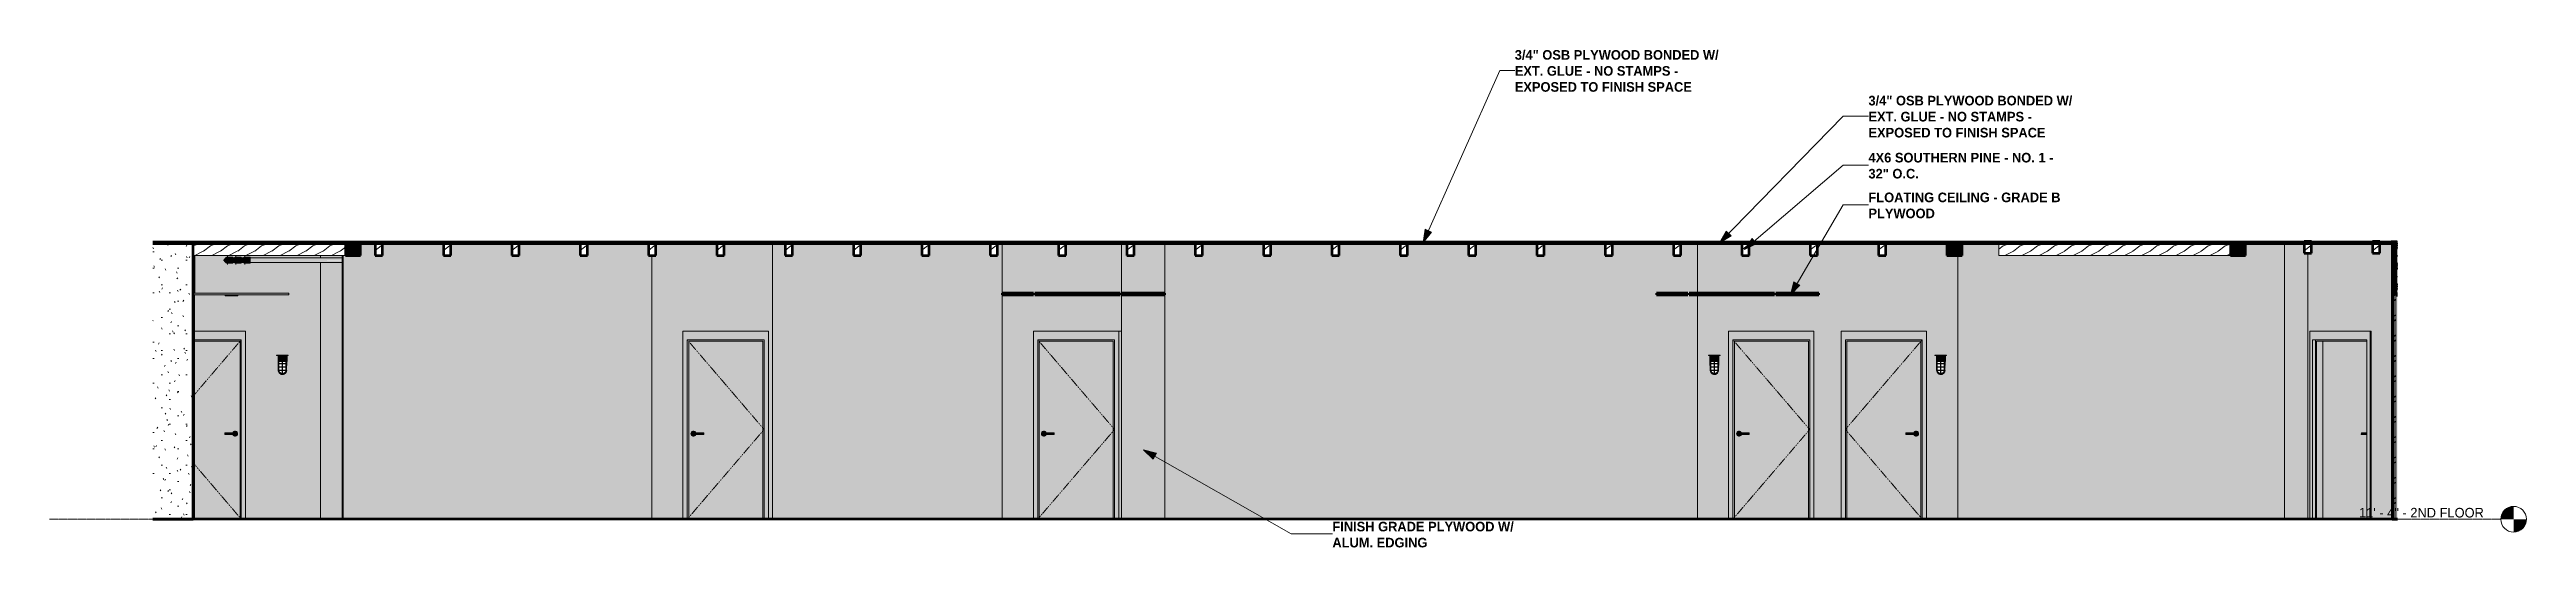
# Model space of a CAD drawing. Header units: inches. Extents: x -3547 to 1646, y 123 to 485.
# Drawn here: x -3547 to -2387, y 123 to 356 of the extents above; entities that cross this region are included whole.
import ezdxf

# ---------------------------------------------------------------- set-up
doc = ezdxf.new("R2010")
doc.units = ezdxf.units.IN
doc.header["$MEASUREMENT"] = 0
doc.linetypes.add('Dash 1_16_', pattern=[0.125, 0.0625, -0.0625])
doc.linetypes.add('Grid Line 1_2_', pattern=[0.875, 0.5, -0.125, 0.125, -0.125])
for name, color, linetype, lineweight in [('0-1', 7, 'Continuous', 5), ('0-2', 7, 'Continuous', 9), ('A-CLNG', 13, 'Continuous', 18), ('A-CLNG-1', 13, 'Continuous', 5), ('A-CLNG-2', 13, 'Continuous', 60), ('A-DOOR', 31, 'Continuous', 18), ('A-DOOR-1', 31, 'Continuous', 9), ('A-DOOR-2', 31, 'Dash 1_16_', 9), ('A-DOOR-FRAM', 31, 'Continuous', 9), ('A-DOOR-FRAM-1', 31, 'Continuous', 18), ('A-FLOR-1', 8, 'Continuous', 5), ('A-FLOR-2', 250, 'Continuous', 60), ('A-FLOR-3', 10, 'Continuous', 18), ('A-FLOR-LEVL', 51, 'Continuous', 9), ('A-FLOR-LEVL-1', 51, 'Grid Line 1_2_', 9), ('A-FLOR-MCUT-1', 10, 'Continuous', 18), ('A-FLOR-PATT-1', 7, 'Continuous', 9), ('A-FLOR-PATT-2', 252, 'Continuous', 9), ('A-FLOR-PATT-3', 253, 'Continuous', 9), ('A-WALL', 113, 'Continuous', 18), ('A-WALL-1', 10, 'Continuous', 18), ('A-WALL-PATT-1', 111, 'Continuous', 9), ('E-LITE-EQPM', 33, 'Continuous', 9), ('G-ANNO-TEXT', 231, 'Continuous', 9), ('I-WALL', 2, 'Continuous', 18), ('I-WALL-1', 2, 'Continuous', 5), ('I-WALL-2', 2, 'Continuous', 60), ('P-PIPE', 3, 'Continuous', 9), ('P-PIPE-1', 3, 'Continuous', 5), ('P-PIPE-CNTR', 3, 'Continuous', 9), ('S-BEAM', 12, 'Continuous', 9), ('S-BEAM-1', 250, 'Continuous', 60), ('S-BEAM-2', 7, 'Continuous', 9), ('S-BEAM-3', 35, 'Continuous', 9)]:
    doc.layers.add(name, color=color, linetype=linetype, lineweight=lineweight)
doc.styles.add('Century Gothic', font='ufonts.com_century-gothic.ttf', dxfattribs={"height": 4.5})
doc.styles.add('Century Gothic_B', font='GOTHICB.TTF', dxfattribs={"height": 4.5})
pattern_1 = [(161.57, (-3003.326, 0.24), (-1.92045124, 0.00015035), [0, -13.661, 1.517, 0]), (18.43, (-3003.806, 0.24), (-1.92045124, -0.00015035), [0, -13.661, 1.517, 0]), (108.43, (-3003.326, 0.24), (0.9599691, -4.80073665), [4.553, -10.625]), (71.57, (-3003.806, 0.24), (0.9599691, 4.80073665), [4.553, -10.625])]
pattern_2 = [(216.87, (-3000.367, 7.997), (23.9897714, 15.993643), [3.998, -35.986]), (206.565, (-2995.569, 5.598), (-7.99708, -7.99662), [8.941, -8.941]), (198.435, (-2995.569, 1.599), (-15.993845, -7.997098), [5.058, -20.23])]
pattern_3 = [(0, (-3003.566, 0), (15.36, 3.84), [0.634, -10.886, 0.634, -10.886, -61.44]), (0, (-3003.566, 0), (15.36, 3.84), [-23.04, 0.634, -22.406, 0.634, -10.886, -26.88]), (0, (-3003.566, 0), (15.36, 3.84), [-57.6, 0.634, -7.046, 0.634, -18.566]), (120, (-2997.806, 1.92), (-11.005538, 11.38215), [0.634, -10.886, 0.634, -10.886, -61.44]), (120, (-2997.806, 1.92), (-11.005538, 11.38215), [-23.04, 0.634, -22.406, 0.634, -10.886, -26.88]), (120, (-2997.806, 1.92), (-11.005538, 11.38215), [-57.6, 0.634, -7.046, 0.634, -18.566]), (240, (-2995.886, 9.6), (-4.354462, -15.22215), [0.634, -10.886, 0.634, -10.886, -61.44]), (240, (-2995.886, 9.6), (-4.354462, -15.22215), [-23.04, 0.634, -22.406, 0.634, -10.886, -26.88]), (240, (-2995.886, 9.6), (-4.354462, -15.22215), [-57.6, 0.634, -7.046, 0.634, -18.566])]

msp = doc.modelspace()

# ---------------------------------------------------------------- texts
at = {"layer": 'A-FLOR-LEVL', "insert": (-2465.9, 141.3), "char_height": 4.5, "width": 73.629, "attachment_point": 1, "style": 'Century Gothic'}
msp.add_mtext('11\' - 4" - 2ND FLOOR', dxfattribs=at)
at = {"layer": 'G-ANNO-TEXT', "char_height": 4.5, "attachment_point": 1, "style": 'Century Gothic_B'}
for s, insert, width in [('3/4" OSB PLYWOOD BONDED W/', (-2861.2, 355.6), 118.927), ('EXT. GLUE - NO STAMPS -', (-2861.2, 348.1), 91.354), ('EXPOSED TO FINISH SPACE', (-2861.2, 340.6), 97.414), ('3/4" OSB PLYWOOD BONDED W/', (-2695.6, 334.2), 118.927), ('EXT. GLUE - NO STAMPS -', (-2695.6, 326.7), 91.354), ('EXPOSED TO FINISH SPACE', (-2695.6, 319.2), 97.414), ('4X6 SOUTHERN PINE - NO. 1 -', (-2695.6, 307.5), 106.807), ('32" O.C.', (-2695.6, 300), 30.451), ('FLOATING CEILING - GRADE B', (-2695.6, 288.9), 109.383), ('PLYWOOD', (-2695.6, 281.4), 38.026), ('FINISH GRADE PLYWOOD W/', (-2946.6, 134.8), 104.232), ('ALUM. EDGING', (-2946.6, 127.3), 55.752)]:
    msp.add_mtext(s, dxfattribs=dict(at, insert=insert, width=width))

# ---------------------------------------------------------------- blocks, each defined once
blk = doc.blocks.new('CTR - 1st Phase - Shell_rvt-1-INTERIOR ELEVATION - CORRIDOR WEST _202_W_ - 2ND FLOOR - EAST WALL')
at = {"layer": 'A-FLOR-1'}
blk.add_hatch(color=256, dxfattribs=at).paths.add_polyline_path([(-2456.1, 265.7), (-2448.7, 265.7), (-2448.7, 266.2), (-3498.9, 266.2), (-3498.9, 265.7), (-2464.3, 265.7)], flags=0)
at = {"layer": 'A-FLOR-PATT-1'}
h = blk.add_hatch(dxfattribs=at)
h.set_pattern_fill('FP_3', color=256, style=0, pattern_type=2)
h.set_pattern_definition([(0, (-3003.566, 0), (0, 2.399), []), (315, (-3003.566, 0), (2.398506, 0), [3.393, -3.393]), (45, (-3003.566, 0), (2.398506, 0), [3.393, -3.393])])
h.paths.add_polyline_path([(-3277.2, 265), (-2448.7, 265), (-2448.7, 265.7), (-3498.9, 265.7), (-3498.9, 265), (-3285.4, 265)], flags=0)
h = blk.add_hatch(dxfattribs=at)
h.set_pattern_fill('FP_1', color=256, style=0, pattern_type=2)
h.set_pattern_definition([(135, (-3003.566, 0), (-2.12132, -2.12132), [])])
h.paths.add_polyline_path([(-2448.7, 136), (-2447.9, 136), (-2447.9, 136), (-2448.7, 136)], flags=0)
at = {"layer": 'A-FLOR-PATT-2'}
h = blk.add_hatch(dxfattribs=at)
h.set_pattern_fill('FP_2', color=256, style=0, pattern_type=2)
h.set_pattern_definition(pattern_1)
h.paths.add_polyline_path([(-2448.7, 242), (-2447.9, 242), (-2447.9, 266), (-2448.7, 266), (-2448.7, 250.1)], flags=0)
at = {"layer": 'A-FLOR-PATT-3'}
h = blk.add_hatch(dxfattribs=at)
h.set_pattern_fill('FP_4', color=256, style=0, pattern_type=2)
h.set_pattern_definition([(0, (-3003.566, 0), (7.68, 1.92), [0.634, -5.126, 0.634, -5.126, -30.72]), (0, (-3003.566, 0), (7.68, 1.92), [-11.52, 0.634, -10.886, 0.634, -5.126, -13.44]), (0, (-3003.566, 0), (7.68, 1.92), [-28.8, 0.634, -3.206, 0.634, -8.966]), (120, (-3000.686, 0.96), (-5.502769, 5.691075), [0.634, -5.126, 0.634, -5.126, -30.72]), (120, (-3000.686, 0.96), (-5.502769, 5.691075), [-11.52, 0.634, -10.886, 0.634, -5.126, -13.44]), (120, (-3000.686, 0.96), (-5.502769, 5.691075), [-28.8, 0.634, -3.206, 0.634, -8.966]), (240, (-2999.726, 4.8), (-2.177231, -7.611075), [0.634, -5.126, 0.634, -5.126, -30.72]), (240, (-2999.726, 4.8), (-2.177231, -7.611075), [-11.52, 0.634, -10.886, 0.634, -5.126, -13.44]), (240, (-2999.726, 4.8), (-2.177231, -7.611075), [-28.8, 0.634, -3.206, 0.634, -8.966])])
h.paths.add_polyline_path([(-2456.1, 266.2), (-2448.7, 266.2), (-2448.7, 266.4), (-3498.9, 266.4), (-3498.9, 266.2), (-2464.3, 266.2)], flags=0)
at = {"layer": 'A-FLOR-2'}
for p, q in [((-3498.9, 265), (-2448.7, 265)), ((-2448.7, 266.4), (-2448.7, 240.9)), ((-2448.7, 265), (-2448.7, 266.4)), ((-2448.7, 240.9), (-2447.9, 240.9)), ((-2448.7, 136), (-3498.9, 136)), ((-2447.9, 136), (-2448.7, 136))]:
    blk.add_line(p, q, dxfattribs=at)
at = {"layer": 'A-FLOR-3'}
for p, q in [((-3479.2, 259.5), (-3479.2, 241.8)), ((-3479.2, 240.9), (-3479.4, 240.9)), ((-3479.2, 241.1), (-3479.2, 240.9))]:
    blk.add_line(p, q, dxfattribs=at)
at = {"layer": 'A-FLOR-MCUT-1'}
for p, q in [((-2448.7, 266.2), (-3498.9, 266.2)), ((-2448.7, 265.7), (-3498.9, 265.7)), ((-2447.9, 266), (-2448.7, 266)), ((-2447.9, 242), (-2448.7, 242)), ((-2447.9, 241.5), (-2448.7, 241.5)), ((-2448.7, 136), (-2448.7, 136)), ((-2448.7, 136), (-2448.7, 136))]:
    blk.add_line(p, q, dxfattribs=at)
at = {"layer": 'A-WALL-1'}
for p in [(-3410.3, 259.5), (-3410.3, 136)]:
    blk.add_line(p, (-3410.3, 228), dxfattribs=at)
blk = doc.blocks.new('LVL-Laminated Veneer Lumber - 4X6 S_ PINE - NO_ 1-1619292-INTERIOR ELEVATION - CORRIDOR WEST _202_W_ - 2ND FLOOR - EAST WALL')
at = {"layer": 'S-BEAM'}
h = blk.add_hatch(dxfattribs=at)
h.set_pattern_fill('FP_7', color=256, style=0, pattern_type=2)
h.set_pattern_definition(pattern_2)
h.paths.add_polyline_path([(-3359.4, 259.5), (-3359.4, 265), (-3362.9, 265), (-3362.9, 259.5)], flags=0)
at = {"layer": 'S-BEAM-1'}
for p, q in [((-3359.4, 265), (-3362.9, 265)), ((-3362.9, 265), (-3362.9, 259.5)), ((-3362.9, 259.5), (-3359.4, 259.5)), ((-3359.4, 259.5), (-3359.4, 265))]:
    blk.add_line(p, q, dxfattribs=at)
blk = doc.blocks.new('LVL-Laminated Veneer Lumber - 4X6 S_ PINE - NO_ 1-V2-INTERIOR ELEVATION - CORRIDOR WEST _202_W_ - 2ND FLOOR - EAST WALL')
at = {"layer": 'S-BEAM'}
h = blk.add_hatch(dxfattribs=at)
h.set_pattern_fill('FP_7', color=256, style=0, pattern_type=2)
h.set_pattern_definition(pattern_2)
h.paths.add_polyline_path([(-3327.4, 259.5), (-3327.4, 265), (-3330.9, 265), (-3330.9, 259.5)], flags=0)
at = {"layer": 'S-BEAM-1'}
for p, q in [((-3327.4, 265), (-3330.9, 265)), ((-3330.9, 265), (-3330.9, 259.5)), ((-3330.9, 259.5), (-3327.4, 259.5)), ((-3327.4, 259.5), (-3327.4, 265))]:
    blk.add_line(p, q, dxfattribs=at)
blk = doc.blocks.new('LVL-Laminated Veneer Lumber - 4X6 S_ PINE - NO_ 1-V3-INTERIOR ELEVATION - CORRIDOR WEST _202_W_ - 2ND FLOOR - EAST WALL')
at = {"layer": 'S-BEAM'}
h = blk.add_hatch(dxfattribs=at)
h.set_pattern_fill('FP_7', color=256, style=0, pattern_type=2)
h.set_pattern_definition(pattern_2)
h.paths.add_polyline_path([(-3295.4, 259.5), (-3295.4, 265), (-3298.9, 265), (-3298.9, 259.5)], flags=0)
at = {"layer": 'S-BEAM-1'}
for p, q in [((-3295.4, 265), (-3298.9, 265)), ((-3298.9, 265), (-3298.9, 259.5)), ((-3298.9, 259.5), (-3295.4, 259.5)), ((-3295.4, 259.5), (-3295.4, 265))]:
    blk.add_line(p, q, dxfattribs=at)
blk = doc.blocks.new('LVL-Laminated Veneer Lumber - 4X6 S_ PINE - NO_ 1-1619293-INTERIOR ELEVATION - CORRIDOR WEST _202_W_ - 2ND FLOOR - EAST WALL')
at = {"layer": 'S-BEAM'}
h = blk.add_hatch(dxfattribs=at)
h.set_pattern_fill('FP_7', color=256, style=0, pattern_type=2)
h.set_pattern_definition(pattern_2)
h.paths.add_polyline_path([(-3266.9, 259.5), (-3263.4, 259.5), (-3263.4, 265), (-3266.9, 265)], flags=0)
at = {"layer": 'S-BEAM-1'}
for p, q in [((-3263.4, 265), (-3266.9, 265)), ((-3266.9, 265), (-3266.9, 259.5)), ((-3266.9, 259.5), (-3263.4, 259.5)), ((-3263.4, 259.5), (-3263.4, 265))]:
    blk.add_line(p, q, dxfattribs=at)
blk = doc.blocks.new('LVL-Laminated Veneer Lumber - 4X6 S_ PINE - NO_ 1-V4-INTERIOR ELEVATION - CORRIDOR WEST _202_W_ - 2ND FLOOR - EAST WALL')
at = {"layer": 'S-BEAM'}
h = blk.add_hatch(dxfattribs=at)
h.set_pattern_fill('FP_7', color=256, style=0, pattern_type=2)
h.set_pattern_definition(pattern_2)
h.paths.add_polyline_path([(-3231.4, 259.5), (-3231.4, 265), (-3234.9, 265), (-3234.9, 259.5)], flags=0)
at = {"layer": 'S-BEAM-1'}
for p, q in [((-3231.4, 265), (-3234.9, 265)), ((-3234.9, 265), (-3234.9, 259.5)), ((-3234.9, 259.5), (-3231.4, 259.5)), ((-3231.4, 259.5), (-3231.4, 265))]:
    blk.add_line(p, q, dxfattribs=at)
blk = doc.blocks.new('LVL-Laminated Veneer Lumber - 4X6 S_ PINE - NO_ 1-V5-INTERIOR ELEVATION - CORRIDOR WEST _202_W_ - 2ND FLOOR - EAST WALL')
at = {"layer": 'S-BEAM'}
h = blk.add_hatch(dxfattribs=at)
h.set_pattern_fill('FP_7', color=256, style=0, pattern_type=2)
h.set_pattern_definition(pattern_2)
h.paths.add_polyline_path([(-3199.4, 259.5), (-3199.4, 265), (-3202.9, 265), (-3202.9, 259.5), (-3199.9, 259.5)], flags=0)
at = {"layer": 'S-BEAM-1'}
for p, q in [((-3199.4, 265), (-3202.9, 265)), ((-3202.9, 265), (-3202.9, 259.5)), ((-3202.9, 259.5), (-3199.4, 259.5)), ((-3199.4, 259.5), (-3199.4, 265))]:
    blk.add_line(p, q, dxfattribs=at)
blk = doc.blocks.new('LVL-Laminated Veneer Lumber - 4X6 S_ PINE - NO_ 1-V6-INTERIOR ELEVATION - CORRIDOR WEST _202_W_ - 2ND FLOOR - EAST WALL')
at = {"layer": 'S-BEAM'}
h = blk.add_hatch(dxfattribs=at)
h.set_pattern_fill('FP_7', color=256, style=0, pattern_type=2)
h.set_pattern_definition(pattern_2)
h.paths.add_polyline_path([(-3170.5, 259.5), (-3167.4, 259.5), (-3167.4, 265), (-3170.9, 265), (-3170.9, 259.5)], flags=0)
at = {"layer": 'S-BEAM-1'}
for p, q in [((-3167.4, 265), (-3170.9, 265)), ((-3170.9, 265), (-3170.9, 259.5)), ((-3170.9, 259.5), (-3167.4, 259.5)), ((-3167.4, 259.5), (-3167.4, 265))]:
    blk.add_line(p, q, dxfattribs=at)
blk = doc.blocks.new('LVL-Laminated Veneer Lumber - 4X6 S_ PINE - NO_ 1-V7-INTERIOR ELEVATION - CORRIDOR WEST _202_W_ - 2ND FLOOR - EAST WALL')
at = {"layer": 'S-BEAM'}
h = blk.add_hatch(dxfattribs=at)
h.set_pattern_fill('FP_7', color=256, style=0, pattern_type=2)
h.set_pattern_definition(pattern_2)
h.paths.add_polyline_path([(-3137.6, 259.5), (-3135.4, 259.5), (-3135.4, 265), (-3138.9, 265), (-3138.9, 259.5)], flags=0)
at = {"layer": 'S-BEAM-1'}
for p, q in [((-3135.4, 265), (-3138.9, 265)), ((-3138.9, 265), (-3138.9, 259.5)), ((-3138.9, 259.5), (-3135.4, 259.5)), ((-3135.4, 259.5), (-3135.4, 265))]:
    blk.add_line(p, q, dxfattribs=at)
blk = doc.blocks.new('LVL-Laminated Veneer Lumber - 4X6 S_ PINE - NO_ 1-V8-INTERIOR ELEVATION - CORRIDOR WEST _202_W_ - 2ND FLOOR - EAST WALL')
at = {"layer": 'S-BEAM'}
h = blk.add_hatch(dxfattribs=at)
h.set_pattern_fill('FP_7', color=256, style=0, pattern_type=2)
h.set_pattern_definition(pattern_2)
h.paths.add_polyline_path([(-3106.9, 259.5), (-3103.4, 259.5), (-3103.4, 265), (-3106.9, 265), (-3106.9, 263.8)], flags=0)
at = {"layer": 'S-BEAM-1'}
for p, q in [((-3103.4, 265), (-3106.9, 265)), ((-3106.9, 265), (-3106.9, 259.5)), ((-3106.9, 259.5), (-3103.4, 259.5)), ((-3103.4, 259.5), (-3103.4, 265))]:
    blk.add_line(p, q, dxfattribs=at)
blk = doc.blocks.new('LVL-Laminated Veneer Lumber - 4X6 S_ PINE - NO_ 1-1619295-INTERIOR ELEVATION - CORRIDOR WEST _202_W_ - 2ND FLOOR - EAST WALL')
at = {"layer": 'S-BEAM'}
h = blk.add_hatch(dxfattribs=at)
h.set_pattern_fill('FP_7', color=256, style=0, pattern_type=2)
h.set_pattern_definition(pattern_2)
h.paths.add_polyline_path([(-3074.9, 259.5), (-3071.4, 259.5), (-3071.4, 265), (-3074.9, 265)], flags=0)
at = {"layer": 'S-BEAM-1'}
for p, q in [((-3071.4, 265), (-3074.9, 265)), ((-3074.9, 265), (-3074.9, 259.5)), ((-3074.9, 259.5), (-3071.4, 259.5)), ((-3071.4, 259.5), (-3071.4, 265))]:
    blk.add_line(p, q, dxfattribs=at)
blk = doc.blocks.new('LVL-Laminated Veneer Lumber - 4X6 S_ PINE - NO_ 1-V9-INTERIOR ELEVATION - CORRIDOR WEST _202_W_ - 2ND FLOOR - EAST WALL')
at = {"layer": 'S-BEAM'}
h = blk.add_hatch(dxfattribs=at)
h.set_pattern_fill('FP_7', color=256, style=0, pattern_type=2)
h.set_pattern_definition(pattern_2)
h.paths.add_polyline_path([(-3039.4, 259.5), (-3039.4, 265), (-3042.9, 265), (-3042.9, 259.5)], flags=0)
at = {"layer": 'S-BEAM-1'}
for p, q in [((-3039.4, 265), (-3042.9, 265)), ((-3042.9, 265), (-3042.9, 259.5)), ((-3042.9, 259.5), (-3039.4, 259.5)), ((-3039.4, 259.5), (-3039.4, 265))]:
    blk.add_line(p, q, dxfattribs=at)
blk = doc.blocks.new('LVL-Laminated Veneer Lumber - 4X6 S_ PINE - NO_ 1-V10-INTERIOR ELEVATION - CORRIDOR WEST _202_W_ - 2ND FLOOR - EAST WALL')
at = {"layer": 'S-BEAM'}
h = blk.add_hatch(dxfattribs=at)
h.set_pattern_fill('FP_7', color=256, style=0, pattern_type=2)
h.set_pattern_definition(pattern_2)
h.paths.add_polyline_path([(-3007.4, 259.5), (-3007.4, 265), (-3010.9, 265), (-3010.9, 259.5)], flags=0)
at = {"layer": 'S-BEAM-1'}
for p, q in [((-3007.4, 265), (-3010.9, 265)), ((-3010.9, 265), (-3010.9, 259.5)), ((-3010.9, 259.5), (-3007.4, 259.5)), ((-3007.4, 259.5), (-3007.4, 265))]:
    blk.add_line(p, q, dxfattribs=at)
blk = doc.blocks.new('LVL-Laminated Veneer Lumber - 4X6 S_ PINE - NO_ 1-V11-INTERIOR ELEVATION - CORRIDOR WEST _202_W_ - 2ND FLOOR - EAST WALL')
at = {"layer": 'S-BEAM'}
h = blk.add_hatch(dxfattribs=at)
h.set_pattern_fill('FP_7', color=256, style=0, pattern_type=2)
h.set_pattern_definition(pattern_2)
h.paths.add_polyline_path([(-2975.4, 259.5), (-2975.4, 265), (-2978.9, 265), (-2978.9, 259.5)], flags=0)
at = {"layer": 'S-BEAM-1'}
for p, q in [((-2975.4, 265), (-2978.9, 265)), ((-2978.9, 265), (-2978.9, 259.5)), ((-2978.9, 259.5), (-2975.4, 259.5)), ((-2975.4, 259.5), (-2975.4, 265))]:
    blk.add_line(p, q, dxfattribs=at)
blk = doc.blocks.new('LVL-Laminated Veneer Lumber - 4X6 S_ PINE - NO_ 1-V12-INTERIOR ELEVATION - CORRIDOR WEST _202_W_ - 2ND FLOOR - EAST WALL')
at = {"layer": 'S-BEAM'}
h = blk.add_hatch(dxfattribs=at)
h.set_pattern_fill('FP_7', color=256, style=0, pattern_type=2)
h.set_pattern_definition(pattern_2)
h.paths.add_polyline_path([(-2943.4, 259.5), (-2943.4, 265), (-2946.9, 265), (-2946.9, 259.5)], flags=0)
at = {"layer": 'S-BEAM-1'}
for p, q in [((-2943.4, 265), (-2946.9, 265)), ((-2946.9, 265), (-2946.9, 259.5)), ((-2946.9, 259.5), (-2943.4, 259.5)), ((-2943.4, 259.5), (-2943.4, 265))]:
    blk.add_line(p, q, dxfattribs=at)
blk = doc.blocks.new('LVL-Laminated Veneer Lumber - 4X6 S_ PINE - NO_ 1-V13-INTERIOR ELEVATION - CORRIDOR WEST _202_W_ - 2ND FLOOR - EAST WALL')
at = {"layer": 'S-BEAM'}
h = blk.add_hatch(dxfattribs=at)
h.set_pattern_fill('FP_7', color=256, style=0, pattern_type=2)
h.set_pattern_definition(pattern_2)
h.paths.add_polyline_path([(-3394.9, 259.5), (-3391.4, 259.5), (-3391.4, 265), (-3394.9, 265)], flags=0)
at = {"layer": 'S-BEAM-1'}
for p, q in [((-3391.4, 265), (-3394.9, 265)), ((-3394.9, 265), (-3394.9, 259.5)), ((-3394.9, 259.5), (-3391.4, 259.5)), ((-3391.4, 259.5), (-3391.4, 265))]:
    blk.add_line(p, q, dxfattribs=at)
blk = doc.blocks.new('LVL-Laminated Veneer Lumber - 4X6 S_ PINE - NO_ 1-V14-INTERIOR ELEVATION - CORRIDOR WEST _202_W_ - 2ND FLOOR - EAST WALL')
at = {"layer": 'S-BEAM'}
h = blk.add_hatch(dxfattribs=at)
h.set_pattern_fill('FP_7', color=256, style=0, pattern_type=2)
h.set_pattern_definition(pattern_2)
h.paths.add_polyline_path([(-2911.4, 259.5), (-2911.4, 265), (-2914.9, 265), (-2914.9, 259.5)], flags=0)
at = {"layer": 'S-BEAM-1'}
for p, q in [((-2911.4, 265), (-2914.9, 265)), ((-2914.9, 265), (-2914.9, 259.5)), ((-2914.9, 259.5), (-2911.4, 259.5)), ((-2911.4, 259.5), (-2911.4, 265))]:
    blk.add_line(p, q, dxfattribs=at)
blk = doc.blocks.new('LVL-Laminated Veneer Lumber - 4X6 S_ PINE - NO_ 1-V15-INTERIOR ELEVATION - CORRIDOR WEST _202_W_ - 2ND FLOOR - EAST WALL')
at = {"layer": 'S-BEAM'}
h = blk.add_hatch(dxfattribs=at)
h.set_pattern_fill('FP_7', color=256, style=0, pattern_type=2)
h.set_pattern_definition(pattern_2)
h.paths.add_polyline_path([(-2879.4, 259.5), (-2879.4, 265), (-2882.9, 265), (-2882.9, 259.5)], flags=0)
at = {"layer": 'S-BEAM-1'}
for p, q in [((-2879.4, 265), (-2882.9, 265)), ((-2882.9, 265), (-2882.9, 259.5)), ((-2882.9, 259.5), (-2879.4, 259.5)), ((-2879.4, 259.5), (-2879.4, 265))]:
    blk.add_line(p, q, dxfattribs=at)
blk = doc.blocks.new('LVL-Laminated Veneer Lumber - 4X6 S_ PINE - NO_ 1-V16-INTERIOR ELEVATION - CORRIDOR WEST _202_W_ - 2ND FLOOR - EAST WALL')
at = {"layer": 'S-BEAM'}
h = blk.add_hatch(dxfattribs=at)
h.set_pattern_fill('FP_7', color=256, style=0, pattern_type=2)
h.set_pattern_definition(pattern_2)
h.paths.add_polyline_path([(-2850.9, 259.5), (-2847.4, 259.5), (-2847.4, 265), (-2850.9, 265)], flags=0)
at = {"layer": 'S-BEAM-1'}
for p, q in [((-2847.4, 265), (-2850.9, 265)), ((-2850.9, 265), (-2850.9, 259.5)), ((-2850.9, 259.5), (-2847.4, 259.5)), ((-2847.4, 259.5), (-2847.4, 265))]:
    blk.add_line(p, q, dxfattribs=at)
blk = doc.blocks.new('LVL-Laminated Veneer Lumber - 4X6 S_ PINE - NO_ 1-V17-INTERIOR ELEVATION - CORRIDOR WEST _202_W_ - 2ND FLOOR - EAST WALL')
at = {"layer": 'S-BEAM'}
h = blk.add_hatch(dxfattribs=at)
h.set_pattern_fill('FP_7', color=256, style=0, pattern_type=2)
h.set_pattern_definition(pattern_2)
h.paths.add_polyline_path([(-2818.9, 259.5), (-2815.4, 259.5), (-2815.4, 265), (-2818.9, 265)], flags=0)
at = {"layer": 'S-BEAM-1'}
for p, q in [((-2815.4, 265), (-2818.9, 265)), ((-2818.9, 265), (-2818.9, 259.5)), ((-2818.9, 259.5), (-2815.4, 259.5)), ((-2815.4, 259.5), (-2815.4, 265))]:
    blk.add_line(p, q, dxfattribs=at)
blk = doc.blocks.new('LVL-Laminated Veneer Lumber - 4X6 S_ PINE - NO_ 1-V18-INTERIOR ELEVATION - CORRIDOR WEST _202_W_ - 2ND FLOOR - EAST WALL')
at = {"layer": 'S-BEAM'}
h = blk.add_hatch(dxfattribs=at)
h.set_pattern_fill('FP_7', color=256, style=0, pattern_type=2)
h.set_pattern_definition(pattern_2)
h.paths.add_polyline_path([(-2783.4, 259.5), (-2783.4, 265), (-2786.9, 265), (-2786.9, 259.5), (-2784.5, 259.5)], flags=0)
at = {"layer": 'S-BEAM-1'}
for p, q in [((-2783.4, 265), (-2786.9, 265)), ((-2786.9, 265), (-2786.9, 259.5)), ((-2786.9, 259.5), (-2783.4, 259.5)), ((-2783.4, 259.5), (-2783.4, 265))]:
    blk.add_line(p, q, dxfattribs=at)
blk = doc.blocks.new('LVL-Laminated Veneer Lumber - 4X6 S_ PINE - NO_ 1-V19-INTERIOR ELEVATION - CORRIDOR WEST _202_W_ - 2ND FLOOR - EAST WALL')
at = {"layer": 'S-BEAM'}
h = blk.add_hatch(dxfattribs=at)
h.set_pattern_fill('FP_7', color=256, style=0, pattern_type=2)
h.set_pattern_definition(pattern_2)
h.paths.add_polyline_path([(-2751.7, 259.5), (-2751.4, 259.5), (-2751.4, 265), (-2754.9, 265), (-2754.9, 259.5)], flags=0)
at = {"layer": 'S-BEAM-1'}
for p, q in [((-2751.4, 265), (-2754.9, 265)), ((-2754.9, 265), (-2754.9, 259.5)), ((-2754.9, 259.5), (-2751.4, 259.5)), ((-2751.4, 259.5), (-2751.4, 265))]:
    blk.add_line(p, q, dxfattribs=at)
blk = doc.blocks.new('LVL-Laminated Veneer Lumber - 4X6 S_ PINE - NO_ 1-V20-INTERIOR ELEVATION - CORRIDOR WEST _202_W_ - 2ND FLOOR - EAST WALL')
at = {"layer": 'S-BEAM'}
h = blk.add_hatch(dxfattribs=at)
h.set_pattern_fill('FP_7', color=256, style=0, pattern_type=2)
h.set_pattern_definition(pattern_2)
h.paths.add_polyline_path([(-2719.4, 259.5), (-2719.4, 265), (-2722.9, 265), (-2722.9, 259.5)], flags=0)
at = {"layer": 'S-BEAM-1'}
for p, q in [((-2719.4, 265), (-2722.9, 265)), ((-2722.9, 265), (-2722.9, 259.5)), ((-2722.9, 259.5), (-2719.4, 259.5)), ((-2719.4, 259.5), (-2719.4, 265))]:
    blk.add_line(p, q, dxfattribs=at)
blk = doc.blocks.new('LVL-Laminated Veneer Lumber - 4X6 S_ PINE - NO_ 1-V21-INTERIOR ELEVATION - CORRIDOR WEST _202_W_ - 2ND FLOOR - EAST WALL')
at = {"layer": 'S-BEAM'}
h = blk.add_hatch(dxfattribs=at)
h.set_pattern_fill('FP_7', color=256, style=0, pattern_type=2)
h.set_pattern_definition(pattern_2)
h.paths.add_polyline_path([(-2687.4, 259.5), (-2687.4, 265), (-2690.9, 265), (-2690.9, 259.5)], flags=0)
at = {"layer": 'S-BEAM-1'}
for p, q in [((-2687.4, 265), (-2690.9, 265)), ((-2690.9, 265), (-2690.9, 259.5)), ((-2690.9, 259.5), (-2687.4, 259.5)), ((-2687.4, 259.5), (-2687.4, 265))]:
    blk.add_line(p, q, dxfattribs=at)
blk = doc.blocks.new('LVL-Laminated Veneer Lumber - 4X6 S_ PINE - NO_ 1-2391456-INTERIOR ELEVATION - CORRIDOR WEST _202_W_ - 2ND FLOOR - EAST WALL')
at = {"layer": 'S-BEAM'}
h = blk.add_hatch(dxfattribs=at)
h.set_pattern_fill('FP_7', color=256, style=0, pattern_type=2)
h.set_pattern_definition(pattern_2)
h.paths.add_polyline_path([(-2526.1, 259.5), (-2526.1, 265), (-2634.5, 265), (-2634.5, 259.5), (-2530, 259.5)], flags=0)
at = {"layer": 'S-BEAM-2'}
for q in [(-2634.5, 265), (-2526.1, 259.5)]:
    blk.add_line((-2634.5, 259.5), q, dxfattribs=at)
blk = doc.blocks.new('LVL-Laminated Veneer Lumber - 4X6 S_ PINE - NO_ 1-2421977-INTERIOR ELEVATION - CORRIDOR WEST _202_W_ - 2ND FLOOR - EAST WALL')
at = {"layer": 'S-BEAM'}
h = blk.add_hatch(dxfattribs=at)
h.set_pattern_fill('FP_7', color=256, style=0, pattern_type=2)
h.set_pattern_definition(pattern_2)
h.paths.add_polyline_path([(-2459.6, 260.5), (-2456.1, 260.5), (-2456.1, 265), (-2459.6, 265), (-2459.6, 261.3)], flags=0)
at = {"layer": 'S-BEAM-1'}
for p, q in [((-2456.1, 266), (-2459.6, 266)), ((-2459.6, 266), (-2459.6, 260.5)), ((-2459.6, 260.5), (-2456.1, 260.5)), ((-2456.1, 260.5), (-2456.1, 266))]:
    blk.add_line(p, q, dxfattribs=at)
blk = doc.blocks.new('LVL-Laminated Veneer Lumber - 4X6 S_ PINE - NO_ 1-2421978-INTERIOR ELEVATION - CORRIDOR WEST _202_W_ - 2ND FLOOR - EAST WALL')
at = {"layer": 'S-BEAM'}
h = blk.add_hatch(dxfattribs=at)
h.set_pattern_fill('FP_7', color=256, style=0, pattern_type=2)
h.set_pattern_definition(pattern_2)
h.paths.add_polyline_path([(-2491.6, 260.5), (-2488.1, 260.5), (-2488.1, 265), (-2491.6, 265), (-2491.6, 263)], flags=0)
at = {"layer": 'S-BEAM-1'}
for p, q in [((-2488.1, 266), (-2491.6, 266)), ((-2491.6, 266), (-2491.6, 260.5)), ((-2491.6, 260.5), (-2488.1, 260.5)), ((-2488.1, 260.5), (-2488.1, 266))]:
    blk.add_line(p, q, dxfattribs=at)
blk = doc.blocks.new('LVL-Laminated Veneer Lumber - _2_SISTERED 4X6 PINE-2259914-INTERIOR ELEVATION - CORRIDOR WEST _202_W_ - 2ND FLOOR - EAST WALL')
at = {"layer": 'S-BEAM-3'}
blk.add_hatch(color=256, dxfattribs=at).paths.add_polyline_path([(-3401.7, 259.5), (-3401.7, 265), (-3408.7, 265), (-3408.7, 259.5), (-3402.5, 259.5)], flags=0)
at = {"layer": 'S-BEAM-1'}
for p, q in [((-3401.7, 265), (-3408.7, 265)), ((-3408.7, 265), (-3408.7, 259.5)), ((-3408.7, 259.5), (-3401.7, 259.5)), ((-3401.7, 259.5), (-3401.7, 265))]:
    blk.add_line(p, q, dxfattribs=at)
blk = doc.blocks.new('LVL-Laminated Veneer Lumber - 4X6 S_ PINE - NO_ 1-2391460-INTERIOR ELEVATION - CORRIDOR WEST _202_W_ - 2ND FLOOR - EAST WALL')
at = {"layer": 'S-BEAM-2'}
h = blk.add_hatch(dxfattribs=at)
h.set_pattern_fill('FP_7', color=256, style=0, pattern_type=2)
h.set_pattern_definition(pattern_2)
h.paths.add_polyline_path([(-3409.8, 259.5), (-3408.7, 259.5), (-3408.7, 265), (-3480, 265), (-3480, 259.5), (-3416.8, 259.5)], flags=0)
blk.add_line((-3480, 259.5), (-3408.7, 259.5), dxfattribs=at)
blk = doc.blocks.new('LVL-Laminated Veneer Lumber - 4X6 S_ PINE - NO_ 1-V22-INTERIOR ELEVATION - CORRIDOR WEST _202_W_ - 2ND FLOOR - EAST WALL')
at = {"layer": 'S-BEAM'}
h = blk.add_hatch(dxfattribs=at)
h.set_pattern_fill('FP_7', color=256, style=0, pattern_type=2)
h.set_pattern_definition(pattern_2)
h.paths.add_polyline_path([(-2658.7, 259.5), (-2658.7, 265), (-2658.9, 265), (-2658.9, 259.5)], flags=0)
at = {"layer": 'S-BEAM-1'}
for p, q in [((-2655.4, 265), (-2658.9, 265)), ((-2658.9, 265), (-2658.9, 259.5)), ((-2658.9, 259.5), (-2655.4, 259.5)), ((-2655.4, 259.5), (-2655.4, 265))]:
    blk.add_line(p, q, dxfattribs=at)
blk = doc.blocks.new('CTR - 1st Phase - Structure_rvt-1-INTERIOR ELEVATION - CORRIDOR WEST _202_W_ - 2ND FLOOR - EAST WALL')
at = {"layer": '0-2'}
for name, p in [('LVL-Laminated Veneer Lumber - 4X6 S_ PINE - NO_ 1-2391460-INTERIOR ELEVATION - CORRIDOR WEST _202_W_ - 2ND FLOOR - EAST WALL', (0, 0)), ('LVL-Laminated Veneer Lumber - _2_SISTERED 4X6 PINE-2259914-INTERIOR ELEVATION - CORRIDOR WEST _202_W_ - 2ND FLOOR - EAST WALL', (0, 0)), ('LVL-Laminated Veneer Lumber - 4X6 S_ PINE - NO_ 1-V13-INTERIOR ELEVATION - CORRIDOR WEST _202_W_ - 2ND FLOOR - EAST WALL', (0, 0)), ('LVL-Laminated Veneer Lumber - 4X6 S_ PINE - NO_ 1-1619292-INTERIOR ELEVATION - CORRIDOR WEST _202_W_ - 2ND FLOOR - EAST WALL', (0, 0)), ('LVL-Laminated Veneer Lumber - 4X6 S_ PINE - NO_ 1-V2-INTERIOR ELEVATION - CORRIDOR WEST _202_W_ - 2ND FLOOR - EAST WALL', (0, 0)), ('LVL-Laminated Veneer Lumber - 4X6 S_ PINE - NO_ 1-V3-INTERIOR ELEVATION - CORRIDOR WEST _202_W_ - 2ND FLOOR - EAST WALL', (0, 0)), ('LVL-Laminated Veneer Lumber - 4X6 S_ PINE - NO_ 1-1619293-INTERIOR ELEVATION - CORRIDOR WEST _202_W_ - 2ND FLOOR - EAST WALL', (0, 0)), ('LVL-Laminated Veneer Lumber - 4X6 S_ PINE - NO_ 1-V4-INTERIOR ELEVATION - CORRIDOR WEST _202_W_ - 2ND FLOOR - EAST WALL', (0, 0)), ('LVL-Laminated Veneer Lumber - 4X6 S_ PINE - NO_ 1-V5-INTERIOR ELEVATION - CORRIDOR WEST _202_W_ - 2ND FLOOR - EAST WALL', (0, 0)), ('LVL-Laminated Veneer Lumber - 4X6 S_ PINE - NO_ 1-V6-INTERIOR ELEVATION - CORRIDOR WEST _202_W_ - 2ND FLOOR - EAST WALL', (0, 0)), ('LVL-Laminated Veneer Lumber - 4X6 S_ PINE - NO_ 1-V7-INTERIOR ELEVATION - CORRIDOR WEST _202_W_ - 2ND FLOOR - EAST WALL', (0, 0)), ('LVL-Laminated Veneer Lumber - 4X6 S_ PINE - NO_ 1-V8-INTERIOR ELEVATION - CORRIDOR WEST _202_W_ - 2ND FLOOR - EAST WALL', (0, 0)), ('LVL-Laminated Veneer Lumber - 4X6 S_ PINE - NO_ 1-1619295-INTERIOR ELEVATION - CORRIDOR WEST _202_W_ - 2ND FLOOR - EAST WALL', (0, 0)), ('LVL-Laminated Veneer Lumber - 4X6 S_ PINE - NO_ 1-V9-INTERIOR ELEVATION - CORRIDOR WEST _202_W_ - 2ND FLOOR - EAST WALL', (0, 0)), ('LVL-Laminated Veneer Lumber - 4X6 S_ PINE - NO_ 1-V10-INTERIOR ELEVATION - CORRIDOR WEST _202_W_ - 2ND FLOOR - EAST WALL', (0, 0)), ('LVL-Laminated Veneer Lumber - 4X6 S_ PINE - NO_ 1-V11-INTERIOR ELEVATION - CORRIDOR WEST _202_W_ - 2ND FLOOR - EAST WALL', (0, 0)), ('LVL-Laminated Veneer Lumber - 4X6 S_ PINE - NO_ 1-V12-INTERIOR ELEVATION - CORRIDOR WEST _202_W_ - 2ND FLOOR - EAST WALL', (0, 0)), ('LVL-Laminated Veneer Lumber - 4X6 S_ PINE - NO_ 1-V14-INTERIOR ELEVATION - CORRIDOR WEST _202_W_ - 2ND FLOOR - EAST WALL', (0, 0)), ('LVL-Laminated Veneer Lumber - 4X6 S_ PINE - NO_ 1-V15-INTERIOR ELEVATION - CORRIDOR WEST _202_W_ - 2ND FLOOR - EAST WALL', (0, 0)), ('LVL-Laminated Veneer Lumber - 4X6 S_ PINE - NO_ 1-V16-INTERIOR ELEVATION - CORRIDOR WEST _202_W_ - 2ND FLOOR - EAST WALL', (0, 0)), ('LVL-Laminated Veneer Lumber - 4X6 S_ PINE - NO_ 1-V17-INTERIOR ELEVATION - CORRIDOR WEST _202_W_ - 2ND FLOOR - EAST WALL', (0, 0)), ('LVL-Laminated Veneer Lumber - 4X6 S_ PINE - NO_ 1-V18-INTERIOR ELEVATION - CORRIDOR WEST _202_W_ - 2ND FLOOR - EAST WALL', (0, 0)), ('LVL-Laminated Veneer Lumber - 4X6 S_ PINE - NO_ 1-V19-INTERIOR ELEVATION - CORRIDOR WEST _202_W_ - 2ND FLOOR - EAST WALL', (0, 0)), ('LVL-Laminated Veneer Lumber - 4X6 S_ PINE - NO_ 1-V20-INTERIOR ELEVATION - CORRIDOR WEST _202_W_ - 2ND FLOOR - EAST WALL', (0, 0)), ('LVL-Laminated Veneer Lumber - 4X6 S_ PINE - NO_ 1-V21-INTERIOR ELEVATION - CORRIDOR WEST _202_W_ - 2ND FLOOR - EAST WALL', (0, 0)), ('LVL-Laminated Veneer Lumber - 4X6 S_ PINE - NO_ 1-V22-INTERIOR ELEVATION - CORRIDOR WEST _202_W_ - 2ND FLOOR - EAST WALL', (0, 0)), ('LVL-Laminated Veneer Lumber - _2_SISTERED 4X6 PINE-2259914-INTERIOR ELEVATION - CORRIDOR WEST _202_W_ - 2ND FLOOR - EAST WALL', (750, 0)), ('LVL-Laminated Veneer Lumber - 4X6 S_ PINE - NO_ 1-2391456-INTERIOR ELEVATION - CORRIDOR WEST _202_W_ - 2ND FLOOR - EAST WALL', (0, 0)), ('LVL-Laminated Veneer Lumber - _2_SISTERED 4X6 PINE-2259914-INTERIOR ELEVATION - CORRIDOR WEST _202_W_ - 2ND FLOOR - EAST WALL', (882.6, 0)), ('LVL-Laminated Veneer Lumber - 4X6 S_ PINE - NO_ 1-2421978-INTERIOR ELEVATION - CORRIDOR WEST _202_W_ - 2ND FLOOR - EAST WALL', (0, 0)), ('LVL-Laminated Veneer Lumber - 4X6 S_ PINE - NO_ 1-2421977-INTERIOR ELEVATION - CORRIDOR WEST _202_W_ - 2ND FLOOR - EAST WALL', (0, 0))]:
    blk.add_blockref(name, p, dxfattribs=at)
blk = doc.blocks.new('Elbow - PVC - Sch 40 - Standard-2079255-INTERIOR ELEVATION - CORRIDOR WEST _202_W_ - 2ND FLOOR - EAST WALL')
at = {"layer": 'P-PIPE'}
h = blk.add_hatch(color=256, dxfattribs=at)
h.paths.add_polyline_path([(-3464, 255.9), (-3463.7, 256), (-3463.3, 256.1), (-3463, 256.4), (-3462.8, 256.6), (-3462.7, 256.9), (-3462.7, 257.3), (-3462.7, 257.6), (-3462.9, 257.9), (-3463, 258.2), (-3463.4, 258.4), (-3463.7, 258.6), (-3464, 258.6), (-3464.3, 258.5), (-3464.7, 258.4), (-3465, 258.2), (-3465.2, 257.9), (-3465.3, 257.6), (-3465.3, 257.3), (-3465.3, 256.9), (-3465.1, 256.5), (-3465, 256.3), (-3464.6, 256.1), (-3464.3, 255.9), (-3464, 255.9)], flags=0)
h.paths.add_polyline_path([(-3464, 256.1), (-3464.3, 256.1), (-3464.6, 256.3), (-3464.8, 256.4), (-3465, 256.7), (-3465.1, 256.9), (-3465.2, 257.3), (-3465.1, 257.6), (-3465, 257.9), (-3464.8, 258.1), (-3464.6, 258.3), (-3464.3, 258.4), (-3464, 258.4), (-3463.7, 258.4), (-3463.4, 258.3), (-3463.2, 258.1), (-3463, 257.8), (-3462.8, 257.5), (-3462.8, 257.3), (-3462.9, 256.9), (-3463, 256.6), (-3463.2, 256.4), (-3463.4, 256.2), (-3463.7, 256.1), (-3463.8, 256.1)], flags=0)
h = blk.add_hatch(color=256, dxfattribs=at)
h.paths.add_polyline_path([(-3464, 255.9), (-3463.9, 255.9), (-3463.9, 255.9)], flags=0)
h.paths.add_polyline_path([(-3462.6, 255.9), (-3462.6, 257.3), (-3462.7, 257.3), (-3462.7, 256.9), (-3462.9, 256.6), (-3463, 256.3), (-3463.4, 256.1), (-3463.7, 255.9), (-3463.8, 255.9), (-3462.9, 255.9)], flags=0)
for points in [[(-3462.6, 257.3), (-3462.6, 257.3), (-3462.6, 258.6), (-3463.9, 258.6), (-3463.7, 258.5), (-3463.3, 258.4), (-3463, 258.1), (-3462.8, 257.9), (-3462.7, 257.6), (-3462.7, 257.3)], [(-3461.5, 257.3), (-3461.5, 258.6), (-3462.6, 258.6), (-3462.6, 257.3), (-3462, 257.3)], [(-3461.5, 255.9), (-3461.5, 257.3), (-3462.6, 257.3), (-3462.6, 255.9), (-3462, 255.9)]]:
    blk.add_hatch(color=256, dxfattribs=at).paths.add_polyline_path(points, flags=0)
for p, q in [((-3461.5, 258.6), (-3462.6, 258.6)), ((-3462.6, 255.9), (-3461.5, 255.9)), ((-3461.5, 258.6), (-3461.5, 257.3)), ((-3461.5, 257.3), (-3461.5, 255.9))]:
    blk.add_line(p, q, dxfattribs=at)
at = {"layer": 'P-PIPE', "flags": 128}
for points in [[(-3465.3, 257.3), (-3465.3, 257.3), (-3465.3, 257.4), (-3465.3, 257.4), (-3465.3, 257.5), (-3465.3, 257.5), (-3465.3, 257.6), (-3465.3, 257.6), (-3465.3, 257.7), (-3465.3, 257.7), (-3465.2, 257.8), (-3465.2, 257.8), (-3465.2, 257.9), (-3465.2, 257.9), (-3465.1, 258), (-3465.1, 258), (-3465.1, 258.1), (-3465, 258.1), (-3465, 258.1), (-3465, 258.2), (-3464.9, 258.2), (-3464.9, 258.3), (-3464.9, 258.3), (-3464.8, 258.3), (-3464.8, 258.4), (-3464.7, 258.4), (-3464.7, 258.4), (-3464.6, 258.4), (-3464.6, 258.5), (-3464.5, 258.5), (-3464.5, 258.5), (-3464.4, 258.5), (-3464.4, 258.5), (-3464.3, 258.6), (-3464.3, 258.6), (-3464.2, 258.6), (-3464.2, 258.6), (-3464.1, 258.6), (-3464.1, 258.6), (-3464, 258.6), (-3464, 258.6)], [(-3464, 255.9), (-3464.1, 255.9), (-3464.1, 255.9), (-3464.2, 255.9), (-3464.2, 255.9), (-3464.3, 255.9), (-3464.3, 255.9), (-3464.4, 256), (-3464.4, 256), (-3464.5, 256), (-3464.5, 256), (-3464.6, 256), (-3464.6, 256.1), (-3464.7, 256.1), (-3464.7, 256.1), (-3464.8, 256.1), (-3464.8, 256.2), (-3464.8, 256.2), (-3464.9, 256.2), (-3464.9, 256.3), (-3465, 256.3), (-3465, 256.4), (-3465, 256.4), (-3465.1, 256.4), (-3465.1, 256.5), (-3465.1, 256.5), (-3465.2, 256.6), (-3465.2, 256.6), (-3465.2, 256.7), (-3465.2, 256.7), (-3465.3, 256.8), (-3465.3, 256.8), (-3465.3, 256.9), (-3465.3, 256.9), (-3465.3, 257), (-3465.3, 257), (-3465.3, 257.1), (-3465.3, 257.1), (-3465.3, 257.2), (-3465.3, 257.2), (-3465.3, 257.3)], [(-3464, 258.6), (-3464, 258.6), (-3464, 258.6), (-3464, 258.6), (-3464, 258.6), (-3464, 258.6), (-3464, 258.6), (-3463.9, 258.6), (-3463.9, 258.6), (-3463.9, 258.6), (-3463.9, 258.6), (-3463.9, 258.6), (-3463.8, 258.6), (-3463.8, 258.6), (-3463.8, 258.6), (-3463.8, 258.6), (-3463.7, 258.6), (-3463.7, 258.6), (-3463.7, 258.6), (-3463.6, 258.6), (-3463.6, 258.6), (-3463.5, 258.6), (-3463.5, 258.6), (-3463.5, 258.6), (-3463.4, 258.6), (-3463.4, 258.6), (-3463.3, 258.6), (-3463.3, 258.6), (-3463.2, 258.6), (-3463.2, 258.6), (-3463.1, 258.6), (-3463.1, 258.6), (-3463, 258.6), (-3463, 258.6), (-3462.9, 258.6), (-3462.9, 258.6), (-3462.8, 258.6), (-3462.7, 258.6), (-3462.7, 258.6), (-3462.6, 258.6), (-3462.6, 258.6)], [(-3462.6, 255.9), (-3462.7, 255.9), (-3462.7, 255.9), (-3462.8, 255.9), (-3462.8, 255.9), (-3462.9, 255.9), (-3463, 255.9), (-3463, 255.9), (-3463.1, 255.9), (-3463.1, 255.9), (-3463.2, 255.9), (-3463.2, 255.9), (-3463.3, 255.9), (-3463.3, 255.9), (-3463.4, 255.9), (-3463.4, 255.9), (-3463.4, 255.9), (-3463.5, 255.9), (-3463.5, 255.9), (-3463.6, 255.9), (-3463.6, 255.9), (-3463.6, 255.9), (-3463.7, 255.9), (-3463.7, 255.9), (-3463.8, 255.9), (-3463.8, 255.9), (-3463.8, 255.9), (-3463.8, 255.9), (-3463.9, 255.9), (-3463.9, 255.9), (-3463.9, 255.9), (-3463.9, 255.9), (-3463.9, 255.9), (-3464, 255.9), (-3464, 255.9), (-3464, 255.9), (-3464, 255.9), (-3464, 255.9), (-3464, 255.9), (-3464, 255.9), (-3464, 255.9)]]:
    blk.add_lwpolyline(points, dxfattribs=at)
at = {"layer": 'P-PIPE'}
for start, end in [(0, 180), (180, 0)]:
    blk.add_arc((-3464, 257.3), 1.34, start, end, dxfattribs=at)
blk = doc.blocks.new('HOLLOW METAL - UNIT DOOR-2191977-INTERIOR ELEVATION - CORRIDOR WEST _202_W_ - 2ND FLOOR - EAST WALL')
at = {"layer": 'A-DOOR'}
for points in [[(-2480.7, 136), (-2462.2, 136), (-2462.2, 175.6), (-2464.7, 175.6), (-2464.8, 175.7), (-2464.8, 175.7), (-2464.9, 175.9), (-2464.9, 176.1), (-2464.8, 176.3), (-2464.8, 176.3), (-2464.7, 176.4), (-2464.6, 176.4), (-2462.2, 176.4), (-2462.2, 219.4), (-2482.9, 219.4), (-2482.9, 136)], [(-2462.2, 176), (-2462.2, 176.4), (-2464.7, 176.4), (-2464.8, 176.3), (-2464.8, 176.3), (-2464.9, 176.1), (-2464.9, 176), (-2462.2, 176)], [(-2464.3, 175.6), (-2462.2, 175.6), (-2462.2, 176), (-2464.9, 176), (-2464.9, 175.8), (-2464.8, 175.7), (-2464.7, 175.6), (-2464.6, 175.6)]]:
    blk.add_hatch(color=256, dxfattribs=at).paths.add_polyline_path(points, flags=0)
at = {"layer": 'A-DOOR-FRAM-1'}
for points in [[(-2460.7, 136), (-2460.7, 224), (-2489, 224), (-2489, 136), (-2487.6, 136), (-2487.6, 220), (-2462.2, 220), (-2462.2, 136)], [(-2460.7, 136), (-2460.2, 136), (-2460.2, 224), (-2460.7, 224), (-2460.7, 144.4)], [(-2487.6, 136), (-2486.2, 136), (-2486.2, 220), (-2487.6, 220), (-2487.6, 145.7)], [(-2486.2, 136), (-2485.8, 136), (-2485.8, 219.4), (-2462.2, 219.4), (-2462.2, 220), (-2486.2, 220), (-2486.2, 145.6)], [(-2485.8, 136), (-2482.9, 136), (-2482.9, 219.4), (-2485.8, 219.4), (-2485.8, 145.6)]]:
    blk.add_hatch(color=256, dxfattribs=at).paths.add_polyline_path(points, flags=0)
at = {"layer": 'A-DOOR-1'}
for p, q in [((-2462.2, 176.4), (-2464.6, 176.4)), ((-2464.6, 175.6), (-2462.2, 175.6))]:
    blk.add_line(p, q, dxfattribs=at)
for start_param, end_param in [(0, 1.570796), (1.570796, 3.141593)]:
    blk.add_ellipse((-2464.6, 176), major_axis=(0, 0.394), ratio=0.707107, start_param=start_param, end_param=end_param, dxfattribs=at)
at = {"layer": 'A-DOOR-FRAM'}
for p, q in [((-2489, 136), (-2489, 224)), ((-2460.7, 224), (-2489, 224)), ((-2460.2, 224), (-2460.7, 224)), ((-2460.7, 136), (-2460.7, 224)), ((-2487.6, 136), (-2487.6, 220)), ((-2487.6, 220), (-2462.2, 220)), ((-2486.2, 136), (-2486.2, 220)), ((-2485.8, 136), (-2485.8, 219.4)), ((-2485.8, 219.4), (-2462.2, 219.4)), ((-2482.9, 136), (-2482.9, 219.4)), ((-2462.2, 220), (-2462.2, 136))]:
    blk.add_line(p, q, dxfattribs=at)
blk = doc.blocks.new('HOLLOW METAL - UNIT DOOR-V1-INTERIOR ELEVATION - CORRIDOR WEST _202_W_ - 2ND FLOOR - EAST WALL')
at = {"layer": 'A-DOOR'}
h = blk.add_hatch(color=256, dxfattribs=at)
h.paths.add_polyline_path([(-3466.1, 136), (-3458.1, 136), (-3458.1, 219.4), (-3479.4, 219.4), (-3479.4, 136)], flags=0)
h.paths.add_polyline_path([(-3460.4, 174.8), (-3460.7, 174.9), (-3461, 175), (-3461.2, 175.2), (-3461.4, 175.4), (-3461.5, 175.6), (-3465.2, 175.6), (-3465.2, 176.4), (-3461.5, 176.4), (-3461.4, 176.6), (-3461.2, 176.8), (-3461, 177), (-3460.7, 177.1), (-3460.4, 177.2), (-3460.1, 177.1), (-3459.8, 177), (-3459.5, 176.8), (-3459.4, 176.6), (-3459.2, 176.3), (-3459.2, 176), (-3459.2, 175.7), (-3459.4, 175.4), (-3459.5, 175.2), (-3459.8, 175), (-3460.1, 174.9)], flags=0)
for points in [[(-3465.2, 176), (-3461.1, 176), (-3461.1, 176.4), (-3465.2, 176.4), (-3465.2, 176.1)], [(-3461.6, 175.6), (-3461.1, 175.6), (-3461.1, 176), (-3465.2, 176), (-3465.2, 175.6), (-3461.6, 175.6)], [(-3460.4, 174.8), (-3460.1, 174.9), (-3459.8, 175), (-3459.5, 175.2), (-3459.4, 175.4), (-3459.2, 175.7), (-3459.2, 176), (-3459.2, 176.3), (-3459.4, 176.6), (-3459.5, 176.8), (-3459.8, 177), (-3460.1, 177.1), (-3460.4, 177.2), (-3460.7, 177.1), (-3461, 177), (-3461.2, 176.8), (-3461.4, 176.6), (-3461.5, 176.4), (-3460.5, 176.4), (-3460.5, 176.4), (-3460.3, 176.4), (-3460.2, 176.3), (-3460.2, 176.2), (-3460.1, 176.1), (-3460.1, 176.1), (-3460.1, 176), (-3460.1, 175.8), (-3460.2, 175.7), (-3460.2, 175.7), (-3460.3, 175.6), (-3460.4, 175.6), (-3460.6, 175.6), (-3460.7, 175.6), (-3461.5, 175.6), (-3461.4, 175.4), (-3461.2, 175.2), (-3461, 175), (-3460.7, 174.9)], [(-3460.9, 176), (-3460.1, 176), (-3460.1, 176.1), (-3460.2, 176.3), (-3460.3, 176.3), (-3460.4, 176.4), (-3460.4, 176.4), (-3460.6, 176.4), (-3460.7, 176.4), (-3461.1, 176.4), (-3461.1, 176), (-3461, 176)]]:
    blk.add_hatch(color=256, dxfattribs=at).paths.add_polyline_path(points, flags=0)
h = blk.add_hatch(color=256, dxfattribs=at)
h.paths.add_polyline_path([(-3460.2, 175.7), (-3460.1, 175.9), (-3460.1, 175.9), (-3460.1, 176), (-3460.1, 176), (-3460.2, 175.7)], flags=0)
h.paths.add_polyline_path([(-3461.1, 175.6), (-3461, 175.6), (-3460.4, 175.6), (-3460.3, 175.7), (-3460.2, 175.7), (-3460.1, 176), (-3461.1, 176), (-3461.1, 175.6)], flags=0)
at = {"layer": 'A-DOOR-FRAM-1'}
for points in [[(-3457.5, 136), (-3455.5, 136), (-3455.5, 224), (-3479.4, 224), (-3479.4, 220), (-3457.5, 220), (-3457.5, 168.6)], [(-3458.1, 136), (-3457.5, 136), (-3457.5, 220), (-3479.4, 220), (-3479.4, 219.4), (-3458.1, 219.4), (-3458.1, 168.6)]]:
    blk.add_hatch(color=256, dxfattribs=at).paths.add_polyline_path(points, flags=0)
at = {"layer": 'A-DOOR-1'}
for p, q in [((-3461.1, 176.4), (-3465.2, 176.4)), ((-3465.2, 176), (-3465.2, 176.4)), ((-3465.2, 175.6), (-3465.2, 176)), ((-3465.2, 175.6), (-3461.1, 175.6))]:
    blk.add_line(p, q, dxfattribs=at)
at = {"layer": 'A-DOOR-1', "flags": 128}
for points in [[(-3460.5, 176.4), (-3460.5, 176.4), (-3460.5, 176.4), (-3460.5, 176.4), (-3460.5, 176.4), (-3460.5, 176.4), (-3460.5, 176.4), (-3460.5, 176.4), (-3460.5, 176.4), (-3460.5, 176.4), (-3460.5, 176.4), (-3460.5, 176.4), (-3460.5, 176.4), (-3460.6, 176.4), (-3460.6, 176.4), (-3460.6, 176.4), (-3460.6, 176.4), (-3460.6, 176.4), (-3460.6, 176.4), (-3460.6, 176.4), (-3460.7, 176.4), (-3460.7, 176.4), (-3460.7, 176.4), (-3460.7, 176.4), (-3460.7, 176.4), (-3460.7, 176.4), (-3460.8, 176.4), (-3460.8, 176.4), (-3460.8, 176.4), (-3460.8, 176.4), (-3460.9, 176.4), (-3460.9, 176.4), (-3460.9, 176.4), (-3460.9, 176.4), (-3460.9, 176.4), (-3461, 176.4), (-3461, 176.4), (-3461, 176.4), (-3461, 176.4), (-3461.1, 176.4), (-3461.1, 176.4)], [(-3461.1, 175.6), (-3461, 175.6), (-3461, 175.6), (-3461, 175.6), (-3461, 175.6), (-3461, 175.6), (-3460.9, 175.6), (-3460.9, 175.6), (-3460.9, 175.6), (-3460.9, 175.6), (-3460.8, 175.6), (-3460.8, 175.6), (-3460.8, 175.6), (-3460.8, 175.6), (-3460.8, 175.6), (-3460.7, 175.6), (-3460.7, 175.6), (-3460.7, 175.6), (-3460.7, 175.6), (-3460.7, 175.6), (-3460.6, 175.6), (-3460.6, 175.6), (-3460.6, 175.6), (-3460.6, 175.6), (-3460.6, 175.6), (-3460.6, 175.6), (-3460.6, 175.6), (-3460.5, 175.6), (-3460.5, 175.6), (-3460.5, 175.6), (-3460.5, 175.6), (-3460.5, 175.6), (-3460.5, 175.6), (-3460.5, 175.6), (-3460.5, 175.6), (-3460.5, 175.6), (-3460.5, 175.6), (-3460.5, 175.6), (-3460.5, 175.6), (-3460.5, 175.6)]]:
    blk.add_lwpolyline(points, dxfattribs=at)
at = {"layer": 'A-DOOR-1'}
for start, end in [(0, 160.3657), (199.5633, 0)]:
    blk.add_arc((-3460.4, 176), 1.18, start, end, dxfattribs=at)
at = {"layer": 'A-DOOR-2'}
for p, q in [((-3457.5, 220), (-3479.4, 194.4)), ((-3479.4, 161.6), (-3457.5, 136))]:
    blk.add_line(p, q, dxfattribs=at)
at = {"layer": 'A-DOOR-FRAM'}
for p, q in [((-3455.5, 224), (-3479.4, 224)), ((-3455.5, 136), (-3455.5, 224)), ((-3479.4, 220), (-3457.5, 220)), ((-3479.4, 219.4), (-3458.1, 219.4)), ((-3458.1, 219.4), (-3458.1, 136)), ((-3457.5, 220), (-3457.5, 136))]:
    blk.add_line(p, q, dxfattribs=at)
blk = doc.blocks.new('Lighting-Flood-Cooper-All-Pro-VT1730-LED - Lighting-Flood-Cooper-All-Pro-VT1730-LED-2281438-INTERIOR ELEVATION - CORRIDOR WEST _202_W_ - 2ND FLOOR - EAST WALL')
at = {"layer": 'E-LITE-EQPM'}
for points in [[(-2770.3, 212.6), (-2770.3, 212.8), (-2770.5, 212.8), (-2770.5, 212.6), (-2770.3, 212.6)], [(-2770.3, 212.6), (-2770.1, 212.6), (-2770.1, 212.8), (-2770.3, 212.8)], [(-2769.8, 212.6), (-2769.7, 212.6), (-2769.7, 212.8), (-2770.1, 212.8), (-2770.1, 212.6), (-2769.9, 212.6)], [(-2766.1, 212.4), (-2765.7, 212.4), (-2765.7, 212.6), (-2769.8, 212.6), (-2769.8, 212.4), (-2766.1, 212.4)], [(-2769.8, 210.8), (-2765.6, 210.8), (-2765.6, 212.4), (-2769.8, 212.4), (-2769.8, 211.3)], [(-2765.9, 210.7), (-2765.7, 210.7), (-2765.7, 210.8), (-2769.8, 210.8), (-2769.8, 210.7), (-2766.1, 210.7)], [(-2769.7, 210.1), (-2765.6, 210.1), (-2765.6, 210.7), (-2769.8, 210.7), (-2769.8, 210.1)], [(-2769.7, 205.7), (-2769.6, 205.7), (-2769.7, 210.1), (-2769.8, 210.1), (-2769.7, 207.1), (-2769.7, 206.6), (-2769.7, 205.7)], [(-2766, 212.6), (-2765.7, 212.6), (-2765.8, 212.8), (-2769.7, 212.8), (-2769.7, 212.6), (-2766.1, 212.6)], [(-2765.8, 205.7), (-2765.7, 208.7), (-2765.7, 209.2), (-2765.7, 210.1), (-2765.7, 210.1), (-2765.8, 205.7), (-2765.8, 205.7)], [(-2765.7, 212.6), (-2765.4, 212.6), (-2765.4, 212.8), (-2765.7, 212.8)], [(-2765.3, 212.6), (-2765.2, 212.6), (-2765.2, 212.8), (-2765.4, 212.8), (-2765.4, 212.6)], [(-2765, 212.6), (-2765, 212.8), (-2765.2, 212.8), (-2765.2, 212.6), (-2765, 212.6)], [(-2769.5, 207.2), (-2767.8, 207.2), (-2767.8, 207.3), (-2767.7, 207.3), (-2767.7, 207.2), (-2767.7, 207.2), (-2765.8, 207.2), (-2765.8, 207.3), (-2767.7, 207.3), (-2767.7, 207.3), (-2767.8, 207.3), (-2767.8, 207.3), (-2769.7, 207.3), (-2769.7, 207.2), (-2769.5, 207.2)], [(-2767.7, 203.8), (-2767.6, 203.8), (-2767.4, 203.8), (-2766.9, 204), (-2766.5, 204.2), (-2766.4, 204.3), (-2766.1, 204.7), (-2765.9, 205), (-2765.8, 205.2), (-2765.8, 205.4), (-2765.8, 205.7), (-2765.8, 205.7), (-2765.8, 205.6), (-2765.8, 205.6), (-2766, 204.8), (-2766.5, 204.2), (-2767.3, 203.8), (-2767.7, 203.8), (-2767.7, 203.8), (-2767.7, 203.8), (-2767.8, 203.8), (-2768.1, 203.8), (-2768.9, 204.2), (-2769.4, 204.9), (-2769.6, 205.6), (-2769.7, 205.6), (-2769.7, 205.7), (-2769.7, 205.7), (-2769.6, 205.3), (-2769.6, 205.2), (-2769.4, 204.7), (-2769.1, 204.4), (-2769, 204.2), (-2768.5, 203.9), (-2768.1, 203.8), (-2767.9, 203.8), (-2767.7, 203.8)], [(-2769.5, 205.6), (-2767.8, 205.6), (-2767.7, 205.6), (-2767.7, 205.6), (-2767.7, 205.6), (-2767.7, 205.6), (-2765.8, 205.6), (-2765.8, 205.7), (-2767.7, 205.7), (-2767.7, 205.6), (-2767.8, 205.7), (-2767.8, 205.7), (-2769.6, 205.7), (-2769.7, 205.6), (-2769.6, 205.6)]]:
    blk.add_hatch(color=256, dxfattribs=at).paths.add_polyline_path(points, flags=0)
h = blk.add_hatch(color=256, dxfattribs=at)
h.paths.add_polyline_path([(-2767.8, 203.8), (-2767.8, 204), (-2768.6, 204.2), (-2769.2, 204.9), (-2769.5, 205.6), (-2769.6, 205.6), (-2769.4, 204.9), (-2768.9, 204.2), (-2768.1, 203.8)], flags=0)
h.paths.add_polyline_path([(-2767.3, 203.8), (-2766.5, 204.2), (-2766, 204.9), (-2765.8, 205.6), (-2766, 205.6), (-2766.2, 204.8), (-2766.9, 204.2), (-2767.7, 204), (-2767.7, 203.8)], flags=0)
h.paths.add_polyline_path([(-2765.8, 205.7), (-2765.8, 207.2), (-2765.9, 207.2), (-2766, 207.2), (-2766, 205.7), (-2765.8, 205.7)], flags=0)
h.paths.add_polyline_path([(-2769.6, 205.7), (-2769.6, 205.7), (-2769.5, 205.7), (-2769.5, 207.2), (-2769.7, 207.2), (-2769.6, 205.7)], flags=0)
h.paths.add_polyline_path([(-2765.8, 207.3), (-2765.8, 208.9), (-2765.9, 208.8), (-2765.9, 208.8), (-2766, 207.3), (-2765.8, 207.3)], flags=0)
h.paths.add_polyline_path([(-2769.7, 207.3), (-2769.6, 207.3), (-2769.5, 207.3), (-2769.5, 208.8), (-2769.7, 208.8), (-2769.7, 207.3)], flags=0)
h.paths.add_polyline_path([(-2765.8, 208.9), (-2765.7, 210.1), (-2765.9, 210.1), (-2765.9, 208.9), (-2765.8, 208.9)], flags=0)
h.paths.add_polyline_path([(-2769.7, 208.9), (-2769.6, 208.9), (-2769.5, 208.9), (-2769.5, 210.1), (-2769.7, 210.1), (-2769.7, 208.9)], flags=0)
h = blk.add_hatch(color=256, dxfattribs=at)
h.paths.add_polyline_path([(-2769.5, 208.8), (-2767.8, 208.8), (-2767.8, 208.9), (-2767.8, 208.9), (-2767.8, 208.9), (-2769.7, 208.9), (-2769.7, 208.9), (-2769.5, 208.8)], flags=0)
h.paths.add_polyline_path([(-2766.1, 208.8), (-2765.7, 208.9), (-2765.8, 208.9), (-2767.7, 208.9), (-2767.7, 208.9), (-2767.6, 208.8), (-2766.1, 208.8)], flags=0)
h = blk.add_hatch(color=256, dxfattribs=at)
h.paths.add_polyline_path([(-2769.4, 209.9), (-2767.8, 209.9), (-2767.8, 210.1), (-2769.5, 210.1), (-2769.5, 209.9), (-2769.5, 209.9)], flags=0)
h.paths.add_polyline_path([(-2766, 209.9), (-2766, 209.9), (-2766, 210.1), (-2767.7, 210.1), (-2767.7, 209.9), (-2766.1, 209.9)], flags=0)
h = blk.add_hatch(color=256, dxfattribs=at)
h.paths.add_polyline_path([(-2767.7, 205.7), (-2767.7, 205.7), (-2767.7, 206.2), (-2767.7, 207.3), (-2767.7, 207.3), (-2767.8, 207.2), (-2767.8, 205.7), (-2767.7, 205.7)], flags=0)
h.paths.add_polyline_path([(-2767.7, 207.3), (-2767.7, 207.3), (-2767.7, 207.3), (-2767.7, 208.9), (-2767.7, 208.9), (-2767.7, 208.9), (-2767.7, 210.1), (-2767.8, 210.1), (-2767.8, 209.4), (-2767.8, 208.9), (-2767.8, 208.9), (-2767.8, 208.8), (-2767.7, 207.3), (-2767.7, 207.3)], flags=0)
h = blk.add_hatch(color=256, dxfattribs=at)
h.paths.add_polyline_path([(-2767.7, 203.8), (-2767.7, 203.8), (-2767.7, 203.8), (-2767.7, 203.8), (-2767.7, 205.6), (-2767.7, 205.6), (-2767.8, 205.6), (-2767.8, 205.6), (-2767.8, 203.8), (-2767.7, 203.8), (-2767.7, 203.8)], flags=0)
h.paths.add_polyline_path([(-2767.7, 205.6), (-2767.7, 205.7), (-2767.7, 205.7), (-2767.8, 205.7), (-2767.7, 205.6)], flags=0)
for p, q in [((-2770.5, 212.8), (-2770.5, 212.6)), ((-2770.5, 212.8), (-2770.3, 212.8)), ((-2770.3, 212.6), (-2770.5, 212.6)), ((-2770.3, 212.8), (-2770.1, 212.8)), ((-2770.3, 212.6), (-2770.3, 212.8)), ((-2770.1, 212.6), (-2770.3, 212.6)), ((-2770.1, 212.8), (-2769.7, 212.8)), ((-2769.7, 212.6), (-2770.1, 212.6)), ((-2765.6, 212.8), (-2769.8, 212.8)), ((-2769.8, 212.8), (-2769.8, 209.9)), ((-2769.8, 212.6), (-2769.8, 212.4)), ((-2769.8, 212.4), (-2769.8, 210.8)), ((-2769.8, 212.4), (-2765.6, 212.4)), ((-2769.8, 210.8), (-2769.8, 210.7)), ((-2769.8, 210.8), (-2765.6, 210.8)), ((-2769.8, 210.7), (-2769.8, 210.1)), ((-2769.8, 210.7), (-2765.6, 210.7)), ((-2769.8, 210.1), (-2769.7, 205.7)), ((-2769.8, 210.1), (-2765.6, 210.1)), ((-2769.8, 209.9), (-2769.7, 205.7)), ((-2769.8, 209.9), (-2765.6, 209.9)), ((-2769.7, 212.8), (-2765.7, 212.8)), ((-2769.7, 212.6), (-2769.7, 212.8)), ((-2765.7, 212.6), (-2769.7, 212.6)), ((-2769.5, 208.9), (-2769.5, 210.1)), ((-2769.5, 210.1), (-2769.5, 209.9)), ((-2769.5, 209.9), (-2767.8, 209.9)), ((-2769.5, 207.3), (-2769.5, 208.8)), ((-2769.4, 209.9), (-2769.4, 205.9)), ((-2767.8, 210.1), (-2767.8, 205.7)), ((-2767.7, 205.7), (-2767.7, 210.1)), ((-2767.7, 209.9), (-2766, 209.9)), ((-2766.1, 205.9), (-2766.1, 209.9)), ((-2766, 209.9), (-2766, 210.1)), ((-2766, 207.3), (-2765.9, 208.9)), ((-2765.9, 208.9), (-2765.9, 210.1)), ((-2765.9, 208.8), (-2765.9, 208.8)), ((-2765.8, 205.7), (-2765.7, 210.1)), ((-2765.7, 209.9), (-2765.8, 205.7)), ((-2765.7, 212.8), (-2765.4, 212.8)), ((-2765.7, 212.8), (-2765.7, 212.6)), ((-2765.7, 212.4), (-2765.7, 212.6)), ((-2765.4, 212.6), (-2765.7, 212.6)), ((-2765.7, 210.7), (-2765.7, 210.8)), ((-2765.6, 209.9), (-2765.6, 212.8)), ((-2765.6, 210.8), (-2765.6, 212.4)), ((-2765.6, 210.1), (-2765.6, 210.7)), ((-2765.4, 212.8), (-2765.2, 212.8)), ((-2765.2, 212.6), (-2765.4, 212.6)), ((-2765.2, 212.8), (-2765, 212.8)), ((-2765.2, 212.6), (-2765.2, 212.8)), ((-2765, 212.6), (-2765.2, 212.6)), ((-2765, 212.6), (-2765, 212.8)), ((-2769.5, 205.7), (-2769.5, 207.2)), ((-2767.8, 204), (-2767.8, 204.2)), ((-2767.8, 203.8), (-2767.8, 204)), ((-2767.7, 205.3), (-2767.7, 205.6)), ((-2767.7, 204.2), (-2767.7, 204)), ((-2767.7, 204), (-2767.7, 203.8)), ((-2766, 205.7), (-2766, 207.2)), ((-2766, 205.6), (-2765.9, 205.6)), ((-2765.9, 207.2), (-2765.9, 207.2))]:
    blk.add_line(p, q, dxfattribs=at)
at = {"layer": 'E-LITE-EQPM', "flags": 128}
for points in [[(-2769.7, 208.8), (-2769.7, 208.8), (-2769.7, 208.8), (-2769.7, 208.8), (-2769.7, 208.8), (-2769.7, 208.8), (-2769.7, 208.8), (-2769.7, 208.8), (-2769.7, 208.8), (-2769.7, 208.8), (-2769.7, 208.8), (-2769.7, 208.8), (-2769.7, 208.9), (-2769.7, 208.9), (-2769.7, 208.9), (-2769.7, 208.9), (-2769.7, 208.9), (-2769.7, 208.9), (-2769.7, 208.9), (-2769.7, 208.9), (-2769.7, 208.9), (-2769.7, 208.9), (-2769.7, 208.9), (-2769.7, 208.9), (-2769.7, 208.9), (-2769.7, 208.9), (-2769.7, 208.9), (-2769.7, 208.9), (-2769.7, 208.9), (-2769.7, 208.9), (-2769.7, 208.9), (-2769.7, 208.9), (-2769.7, 208.9), (-2769.7, 208.9), (-2769.7, 208.9), (-2769.7, 208.9), (-2769.7, 208.9), (-2769.7, 208.9), (-2769.7, 208.9), (-2769.7, 208.9), (-2769.7, 208.9), (-2769.7, 208.9), (-2769.7, 208.9), (-2769.7, 208.9), (-2769.7, 208.9), (-2769.7, 208.9), (-2769.7, 208.9), (-2769.7, 208.9), (-2769.7, 208.9), (-2769.7, 208.9), (-2769.7, 208.9), (-2769.7, 208.9), (-2769.7, 208.9), (-2769.7, 208.9), (-2769.7, 208.9), (-2769.7, 208.9), (-2769.7, 208.9), (-2769.7, 208.9), (-2769.7, 208.9), (-2769.7, 208.9), (-2769.7, 208.9), (-2769.7, 208.9), (-2769.7, 208.9), (-2769.7, 208.9), (-2769.7, 208.9), (-2769.7, 208.9), (-2769.7, 208.9), (-2769.7, 208.9), (-2769.7, 208.9), (-2769.7, 208.9), (-2769.7, 208.9), (-2769.7, 208.9), (-2769.7, 208.9), (-2769.7, 208.9), (-2769.7, 208.9), (-2769.7, 208.9), (-2769.7, 208.9), (-2769.7, 208.9), (-2769.7, 208.9), (-2769.7, 208.9)], [(-2769.7, 208.9), (-2769.7, 208.9), (-2769.7, 208.9), (-2769.7, 208.9), (-2769.7, 208.9), (-2769.7, 208.9), (-2769.6, 208.9)], [(-2765.8, 208.9), (-2765.8, 208.9), (-2765.8, 208.9), (-2765.8, 208.9), (-2765.8, 208.9), (-2765.8, 208.9), (-2765.8, 208.9), (-2765.8, 208.9), (-2765.9, 208.9), (-2765.9, 208.9), (-2765.9, 208.9), (-2765.9, 208.9), (-2766, 208.9), (-2766, 208.9), (-2766.1, 208.9), (-2766.1, 208.9), (-2766.1, 208.9), (-2766.2, 208.9), (-2766.2, 208.9), (-2766.3, 208.9), (-2766.3, 208.9), (-2766.4, 208.9), (-2766.5, 208.9), (-2766.5, 208.9), (-2766.6, 208.9), (-2766.7, 208.9), (-2766.7, 208.9), (-2766.8, 208.9), (-2766.9, 208.9), (-2766.9, 208.9), (-2767, 208.9), (-2767.1, 208.9), (-2767.2, 208.9), (-2767.2, 208.9), (-2767.3, 208.9), (-2767.4, 208.9), (-2767.5, 208.9), (-2767.5, 208.9), (-2767.6, 208.9), (-2767.7, 208.9), (-2767.8, 208.9), (-2767.9, 208.9), (-2767.9, 208.9), (-2768, 208.9), (-2768.1, 208.9), (-2768.2, 208.9), (-2768.2, 208.9), (-2768.3, 208.9), (-2768.4, 208.9), (-2768.5, 208.9), (-2768.5, 208.9), (-2768.6, 208.9), (-2768.7, 208.9), (-2768.8, 208.9), (-2768.8, 208.9), (-2768.9, 208.9), (-2768.9, 208.9), (-2769, 208.9), (-2769.1, 208.9), (-2769.1, 208.9), (-2769.2, 208.9), (-2769.2, 208.9), (-2769.3, 208.9), (-2769.3, 208.9), (-2769.4, 208.9), (-2769.4, 208.9), (-2769.5, 208.9), (-2769.5, 208.9), (-2769.5, 208.9), (-2769.6, 208.9), (-2769.6, 208.9), (-2769.6, 208.9), (-2769.6, 208.9), (-2769.6, 208.9), (-2769.7, 208.9), (-2769.7, 208.9), (-2769.7, 208.9), (-2769.7, 208.9), (-2769.7, 208.9), (-2769.7, 208.9)], [(-2769.6, 208.8), (-2769.6, 208.8), (-2769.7, 208.8), (-2769.7, 208.8), (-2769.7, 208.8), (-2769.7, 208.8), (-2769.7, 208.8), (-2769.7, 208.8)], [(-2769.7, 208.8), (-2769.7, 208.8), (-2769.7, 208.8), (-2769.7, 208.8), (-2769.7, 208.8), (-2769.7, 208.8), (-2769.6, 208.8), (-2769.6, 208.8), (-2769.6, 208.8), (-2769.6, 208.8), (-2769.5, 208.8), (-2769.5, 208.8), (-2769.5, 208.8), (-2769.4, 208.8), (-2769.4, 208.8), (-2769.4, 208.8), (-2769.3, 208.8), (-2769.3, 208.8), (-2769.2, 208.8), (-2769.2, 208.8), (-2769.1, 208.8), (-2769, 208.8), (-2769, 208.8), (-2768.9, 208.8), (-2768.9, 208.8), (-2768.8, 208.8), (-2768.7, 208.8), (-2768.7, 208.8), (-2768.6, 208.8), (-2768.5, 208.8), (-2768.4, 208.8), (-2768.4, 208.8), (-2768.3, 208.8), (-2768.2, 208.8), (-2768.1, 208.8), (-2768.1, 208.8), (-2768, 208.8), (-2767.9, 208.8), (-2767.8, 208.8), (-2767.7, 208.8), (-2767.7, 208.8), (-2767.6, 208.8), (-2767.5, 208.8), (-2767.4, 208.8), (-2767.4, 208.8), (-2767.3, 208.8), (-2767.2, 208.8), (-2767.1, 208.8), (-2767, 208.8), (-2767, 208.8), (-2766.9, 208.8), (-2766.8, 208.8), (-2766.8, 208.8), (-2766.7, 208.8), (-2766.6, 208.8), (-2766.6, 208.8), (-2766.5, 208.8), (-2766.4, 208.8), (-2766.4, 208.8), (-2766.3, 208.8), (-2766.3, 208.8), (-2766.2, 208.8), (-2766.2, 208.8), (-2766.1, 208.8), (-2766.1, 208.8), (-2766, 208.8), (-2766, 208.8), (-2766, 208.8), (-2765.9, 208.8), (-2765.9, 208.8), (-2765.9, 208.8), (-2765.8, 208.8), (-2765.8, 208.8), (-2765.8, 208.8), (-2765.8, 208.8), (-2765.8, 208.8), (-2765.8, 208.8), (-2765.8, 208.8), (-2765.8, 208.8), (-2765.8, 208.8)], [(-2765.8, 208.9), (-2765.8, 208.9), (-2765.8, 208.9), (-2765.7, 208.9), (-2765.7, 208.9), (-2765.7, 208.9), (-2765.7, 208.9), (-2765.7, 208.9), (-2765.7, 208.9), (-2765.7, 208.9), (-2765.7, 208.9), (-2765.7, 208.9), (-2765.7, 208.9), (-2765.7, 208.9), (-2765.7, 208.9), (-2765.7, 208.9), (-2765.7, 208.9), (-2765.7, 208.9), (-2765.7, 208.9), (-2765.7, 208.9), (-2765.7, 208.9), (-2765.7, 208.9), (-2765.7, 208.9), (-2765.7, 208.9), (-2765.7, 208.9), (-2765.7, 208.9), (-2765.7, 208.9), (-2765.7, 208.9), (-2765.7, 208.9), (-2765.7, 208.9), (-2765.7, 208.9), (-2765.7, 208.9), (-2765.7, 208.9), (-2765.7, 208.9), (-2765.7, 208.9), (-2765.7, 208.9), (-2765.7, 208.9), (-2765.7, 208.9), (-2765.7, 208.9), (-2765.7, 208.9), (-2765.7, 208.9), (-2765.7, 208.9), (-2765.7, 208.9), (-2765.7, 208.9), (-2765.7, 208.9), (-2765.7, 208.9), (-2765.7, 208.9), (-2765.7, 208.9), (-2765.7, 208.9), (-2765.7, 208.9), (-2765.7, 208.9), (-2765.7, 208.9), (-2765.7, 208.9), (-2765.7, 208.9), (-2765.7, 208.9), (-2765.7, 208.9), (-2765.7, 208.9), (-2765.7, 208.9), (-2765.7, 208.9), (-2765.7, 208.9), (-2765.7, 208.9), (-2765.7, 208.9), (-2765.7, 208.9), (-2765.7, 208.9), (-2765.7, 208.9), (-2765.7, 208.9), (-2765.7, 208.9), (-2765.7, 208.8), (-2765.7, 208.8), (-2765.7, 208.8), (-2765.7, 208.8), (-2765.7, 208.8), (-2765.7, 208.8), (-2765.7, 208.8), (-2765.7, 208.8), (-2765.7, 208.8), (-2765.7, 208.8), (-2765.8, 208.8), (-2765.8, 208.8), (-2765.8, 208.8)], [(-2765.8, 208.9), (-2765.8, 208.9), (-2765.8, 208.9), (-2765.8, 208.9), (-2765.8, 208.9), (-2765.8, 208.9), (-2765.8, 208.9), (-2765.8, 208.9)], [(-2765.8, 208.8), (-2765.8, 208.8), (-2765.8, 208.8), (-2765.8, 208.8), (-2765.8, 208.8), (-2765.8, 208.8), (-2765.8, 208.8), (-2765.8, 208.8)], [(-2769.7, 207.2), (-2769.7, 207.2), (-2769.7, 207.2), (-2769.7, 207.2), (-2769.7, 207.2), (-2769.7, 207.2), (-2769.7, 207.2), (-2769.7, 207.2), (-2769.7, 207.2), (-2769.7, 207.2), (-2769.7, 207.2), (-2769.7, 207.2), (-2769.7, 207.2), (-2769.7, 207.2), (-2769.7, 207.2), (-2769.7, 207.2), (-2769.7, 207.2), (-2769.7, 207.2), (-2769.7, 207.2), (-2769.7, 207.2), (-2769.7, 207.2), (-2769.7, 207.2), (-2769.7, 207.2), (-2769.7, 207.2), (-2769.7, 207.2), (-2769.7, 207.2), (-2769.7, 207.2), (-2769.7, 207.2), (-2769.7, 207.2), (-2769.7, 207.2), (-2769.7, 207.2), (-2769.7, 207.3), (-2769.7, 207.3), (-2769.7, 207.3), (-2769.7, 207.3), (-2769.7, 207.3), (-2769.7, 207.3), (-2769.7, 207.3), (-2769.7, 207.3), (-2769.7, 207.3), (-2769.7, 207.3), (-2769.7, 207.3), (-2769.7, 207.3), (-2769.7, 207.3), (-2769.7, 207.3), (-2769.7, 207.3), (-2769.7, 207.3), (-2769.7, 207.3), (-2769.7, 207.3), (-2769.7, 207.3), (-2769.7, 207.3), (-2769.7, 207.3), (-2769.7, 207.3), (-2769.7, 207.3), (-2769.7, 207.3), (-2769.7, 207.3), (-2769.7, 207.3), (-2769.7, 207.3), (-2769.7, 207.3), (-2769.7, 207.3), (-2769.7, 207.3), (-2769.7, 207.3), (-2769.7, 207.3), (-2769.7, 207.3), (-2769.7, 207.3), (-2769.7, 207.3), (-2769.7, 207.3), (-2769.7, 207.3), (-2769.7, 207.3), (-2769.7, 207.3), (-2769.7, 207.3), (-2769.7, 207.3), (-2769.7, 207.3), (-2769.7, 207.3), (-2769.7, 207.3), (-2769.7, 207.3), (-2769.7, 207.3), (-2769.7, 207.3), (-2769.7, 207.3), (-2769.7, 207.3)], [(-2769.7, 207.3), (-2769.7, 207.3), (-2769.7, 207.3), (-2769.7, 207.3), (-2769.6, 207.3), (-2769.6, 207.3), (-2769.6, 207.3), (-2769.6, 207.3)], [(-2765.8, 207.3), (-2765.8, 207.3), (-2765.8, 207.3), (-2765.8, 207.3), (-2765.8, 207.3), (-2765.8, 207.3), (-2765.8, 207.3), (-2765.9, 207.3), (-2765.9, 207.3), (-2765.9, 207.3), (-2765.9, 207.3), (-2766, 207.3), (-2766, 207.3), (-2766, 207.3), (-2766.1, 207.3), (-2766.1, 207.3), (-2766.2, 207.3), (-2766.2, 207.3), (-2766.3, 207.3), (-2766.3, 207.3), (-2766.4, 207.3), (-2766.4, 207.3), (-2766.5, 207.3), (-2766.5, 207.3), (-2766.6, 207.3), (-2766.7, 207.3), (-2766.7, 207.3), (-2766.8, 207.3), (-2766.9, 207.3), (-2766.9, 207.3), (-2767, 207.3), (-2767.1, 207.3), (-2767.2, 207.3), (-2767.2, 207.3), (-2767.3, 207.3), (-2767.4, 207.3), (-2767.5, 207.3), (-2767.5, 207.3), (-2767.6, 207.3), (-2767.7, 207.3), (-2767.8, 207.3), (-2767.9, 207.3), (-2767.9, 207.3), (-2768, 207.3), (-2768.1, 207.3), (-2768.2, 207.3), (-2768.2, 207.3), (-2768.3, 207.3), (-2768.4, 207.3), (-2768.5, 207.3), (-2768.5, 207.3), (-2768.6, 207.3), (-2768.7, 207.3), (-2768.7, 207.3), (-2768.8, 207.3), (-2768.9, 207.3), (-2768.9, 207.3), (-2769, 207.3), (-2769, 207.3), (-2769.1, 207.3), (-2769.2, 207.3), (-2769.2, 207.3), (-2769.3, 207.3), (-2769.3, 207.3), (-2769.3, 207.3), (-2769.4, 207.3), (-2769.4, 207.3), (-2769.5, 207.3), (-2769.5, 207.3), (-2769.5, 207.3), (-2769.6, 207.3), (-2769.6, 207.3), (-2769.6, 207.3), (-2769.6, 207.3), (-2769.6, 207.3), (-2769.6, 207.3), (-2769.7, 207.3), (-2769.7, 207.3), (-2769.7, 207.3), (-2769.7, 207.3)], [(-2769.6, 207.2), (-2769.6, 207.2), (-2769.6, 207.2), (-2769.6, 207.2), (-2769.7, 207.2), (-2769.7, 207.2), (-2769.7, 207.2), (-2769.7, 207.2)], [(-2769.7, 207.2), (-2769.7, 207.2), (-2769.7, 207.2), (-2769.7, 207.2), (-2769.6, 207.2), (-2769.6, 207.2), (-2769.6, 207.2), (-2769.6, 207.2), (-2769.6, 207.2), (-2769.5, 207.2), (-2769.5, 207.2), (-2769.5, 207.2), (-2769.4, 207.2), (-2769.4, 207.2), (-2769.4, 207.2), (-2769.3, 207.2), (-2769.3, 207.2), (-2769.2, 207.2), (-2769.2, 207.2), (-2769.1, 207.2), (-2769.1, 207.2), (-2769, 207.2), (-2769, 207.2), (-2768.9, 207.2), (-2768.8, 207.2), (-2768.8, 207.2), (-2768.7, 207.2), (-2768.6, 207.2), (-2768.6, 207.2), (-2768.5, 207.2), (-2768.4, 207.2), (-2768.4, 207.2), (-2768.3, 207.2), (-2768.2, 207.2), (-2768.1, 207.2), (-2768.1, 207.2), (-2768, 207.2), (-2767.9, 207.2), (-2767.8, 207.2), (-2767.7, 207.2), (-2767.7, 207.2), (-2767.6, 207.2), (-2767.5, 207.2), (-2767.4, 207.2), (-2767.4, 207.2), (-2767.3, 207.2), (-2767.2, 207.2), (-2767.1, 207.2), (-2767.1, 207.2), (-2767, 207.2), (-2766.9, 207.2), (-2766.8, 207.2), (-2766.8, 207.2), (-2766.7, 207.2), (-2766.6, 207.2), (-2766.6, 207.2), (-2766.5, 207.2), (-2766.5, 207.2), (-2766.4, 207.2), (-2766.3, 207.2), (-2766.3, 207.2), (-2766.2, 207.2), (-2766.2, 207.2), (-2766.1, 207.2), (-2766.1, 207.2), (-2766.1, 207.2), (-2766, 207.2), (-2766, 207.2), (-2765.9, 207.2), (-2765.9, 207.2), (-2765.9, 207.2), (-2765.9, 207.2), (-2765.8, 207.2), (-2765.8, 207.2), (-2765.8, 207.2), (-2765.8, 207.2), (-2765.8, 207.2), (-2765.8, 207.2), (-2765.8, 207.2), (-2765.8, 207.2)], [(-2765.8, 205.7), (-2765.8, 205.3), (-2765.9, 205), (-2766.1, 204.7), (-2766.3, 204.4), (-2766.5, 204.2), (-2766.8, 204), (-2767.2, 203.8), (-2767.5, 203.8), (-2767.9, 203.8), (-2768.2, 203.8), (-2768.5, 203.9), (-2768.8, 204.1), (-2769.1, 204.3), (-2769.3, 204.6), (-2769.5, 204.9), (-2769.6, 205.2), (-2769.7, 205.7)], [(-2769.6, 205.6), (-2769.6, 205.6), (-2769.6, 205.6), (-2769.6, 205.6), (-2769.6, 205.6), (-2769.6, 205.6), (-2769.6, 205.6), (-2769.7, 205.6), (-2769.7, 205.6), (-2769.7, 205.6), (-2769.7, 205.6), (-2769.7, 205.6), (-2769.7, 205.6), (-2769.7, 205.6), (-2769.7, 205.6), (-2769.7, 205.6), (-2769.7, 205.6), (-2769.7, 205.6), (-2769.7, 205.6), (-2769.7, 205.6), (-2769.7, 205.6), (-2769.7, 205.6), (-2769.7, 205.6), (-2769.7, 205.6), (-2769.7, 205.6), (-2769.7, 205.6), (-2769.7, 205.6), (-2769.7, 205.6), (-2769.7, 205.6), (-2769.7, 205.6), (-2769.7, 205.6), (-2769.7, 205.6), (-2769.7, 205.6), (-2769.7, 205.6), (-2769.7, 205.6), (-2769.7, 205.6), (-2769.7, 205.6), (-2769.7, 205.6), (-2769.7, 205.6), (-2769.7, 205.6), (-2769.7, 205.6), (-2769.7, 205.6), (-2769.7, 205.6), (-2769.7, 205.6), (-2769.7, 205.6), (-2769.7, 205.6), (-2769.7, 205.7), (-2769.7, 205.7), (-2769.7, 205.7), (-2769.7, 205.7), (-2769.7, 205.7), (-2769.7, 205.7), (-2769.7, 205.7), (-2769.7, 205.7), (-2769.7, 205.7), (-2769.7, 205.7), (-2769.7, 205.7), (-2769.7, 205.7), (-2769.7, 205.7), (-2769.7, 205.7), (-2769.7, 205.7), (-2769.7, 205.7), (-2769.7, 205.7), (-2769.7, 205.7), (-2769.7, 205.7), (-2769.7, 205.7), (-2769.7, 205.7), (-2769.7, 205.7), (-2769.7, 205.7), (-2769.7, 205.7), (-2769.7, 205.7), (-2769.7, 205.7), (-2769.7, 205.7), (-2769.6, 205.7), (-2769.6, 205.7), (-2769.6, 205.7), (-2769.6, 205.7), (-2769.6, 205.7), (-2769.6, 205.7), (-2769.6, 205.7)], [(-2769.6, 205.7), (-2769.6, 205.7), (-2769.6, 205.7), (-2769.6, 205.7), (-2769.6, 205.7), (-2769.6, 205.7), (-2769.6, 205.7), (-2769.6, 205.7)], [(-2765.8, 205.7), (-2765.8, 205.7), (-2765.8, 205.7), (-2765.8, 205.7), (-2765.8, 205.7), (-2765.8, 205.7), (-2765.9, 205.7), (-2765.9, 205.7), (-2765.9, 205.7), (-2765.9, 205.7), (-2766, 205.7), (-2766, 205.7), (-2766, 205.7), (-2766.1, 205.7), (-2766.1, 205.7), (-2766.1, 205.7), (-2766.2, 205.7), (-2766.2, 205.7), (-2766.3, 205.7), (-2766.3, 205.7), (-2766.4, 205.7), (-2766.4, 205.7), (-2766.5, 205.7), (-2766.6, 205.7), (-2766.6, 205.7), (-2766.7, 205.7), (-2766.8, 205.7), (-2766.8, 205.7), (-2766.9, 205.7), (-2767, 205.7), (-2767, 205.7), (-2767.1, 205.7), (-2767.2, 205.7), (-2767.2, 205.7), (-2767.3, 205.7), (-2767.4, 205.7), (-2767.5, 205.7), (-2767.6, 205.7), (-2767.6, 205.7), (-2767.7, 205.7), (-2767.8, 205.7), (-2767.9, 205.7), (-2767.9, 205.7), (-2768, 205.7), (-2768.1, 205.7), (-2768.2, 205.7), (-2768.2, 205.7), (-2768.3, 205.7), (-2768.4, 205.7), (-2768.4, 205.7), (-2768.5, 205.7), (-2768.6, 205.7), (-2768.7, 205.7), (-2768.7, 205.7), (-2768.8, 205.7), (-2768.8, 205.7), (-2768.9, 205.7), (-2769, 205.7), (-2769, 205.7), (-2769.1, 205.7), (-2769.1, 205.7), (-2769.2, 205.7), (-2769.2, 205.7), (-2769.3, 205.7), (-2769.3, 205.7), (-2769.4, 205.7), (-2769.4, 205.7), (-2769.4, 205.7), (-2769.5, 205.7), (-2769.5, 205.7), (-2769.5, 205.7), (-2769.6, 205.7), (-2769.6, 205.7), (-2769.6, 205.7), (-2769.6, 205.7), (-2769.6, 205.7), (-2769.6, 205.7), (-2769.6, 205.7), (-2769.6, 205.7), (-2769.6, 205.7)], [(-2769.6, 205.6), (-2769.6, 205.6), (-2769.6, 205.6), (-2769.6, 205.6), (-2769.6, 205.6), (-2769.6, 205.6), (-2769.6, 205.6), (-2769.6, 205.6)], [(-2769.6, 205.6), (-2769.6, 205.6), (-2769.6, 205.6), (-2769.6, 205.6), (-2769.6, 205.6), (-2769.6, 205.6), (-2769.6, 205.6), (-2769.6, 205.6), (-2769.5, 205.6), (-2769.5, 205.6), (-2769.5, 205.6), (-2769.5, 205.6), (-2769.4, 205.6), (-2769.4, 205.6), (-2769.3, 205.6), (-2769.3, 205.6), (-2769.3, 205.6), (-2769.2, 205.6), (-2769.2, 205.6), (-2769.1, 205.6), (-2769.1, 205.6), (-2769, 205.6), (-2768.9, 205.6), (-2768.9, 205.6), (-2768.8, 205.6), (-2768.8, 205.6), (-2768.7, 205.6), (-2768.6, 205.6), (-2768.6, 205.6), (-2768.5, 205.6), (-2768.4, 205.6), (-2768.3, 205.6), (-2768.3, 205.6), (-2768.2, 205.6), (-2768.1, 205.6), (-2768, 205.6), (-2768, 205.6), (-2767.9, 205.6), (-2767.8, 205.6), (-2767.7, 205.6), (-2767.7, 205.6), (-2767.6, 205.6), (-2767.5, 205.6), (-2767.4, 205.6), (-2767.4, 205.6), (-2767.3, 205.6), (-2767.2, 205.6), (-2767.1, 205.6), (-2767.1, 205.6), (-2767, 205.6), (-2766.9, 205.6), (-2766.9, 205.6), (-2766.8, 205.6), (-2766.7, 205.6), (-2766.7, 205.6), (-2766.6, 205.6), (-2766.5, 205.6), (-2766.5, 205.6), (-2766.4, 205.6), (-2766.4, 205.6), (-2766.3, 205.6), (-2766.3, 205.6), (-2766.2, 205.6), (-2766.2, 205.6), (-2766.1, 205.6), (-2766.1, 205.6), (-2766, 205.6), (-2766, 205.6), (-2766, 205.6), (-2765.9, 205.6), (-2765.9, 205.6), (-2765.9, 205.6), (-2765.9, 205.6), (-2765.9, 205.6), (-2765.8, 205.6), (-2765.8, 205.6), (-2765.8, 205.6), (-2765.8, 205.6), (-2765.8, 205.6), (-2765.8, 205.6)], [(-2767.8, 204.2), (-2767.9, 204.2), (-2767.9, 204.2), (-2768, 204.2), (-2768.1, 204.3), (-2768.1, 204.3), (-2768.2, 204.3), (-2768.2, 204.3), (-2768.3, 204.3), (-2768.4, 204.4), (-2768.4, 204.4), (-2768.5, 204.4), (-2768.5, 204.4), (-2768.6, 204.5), (-2768.7, 204.5), (-2768.7, 204.5), (-2768.8, 204.6), (-2768.8, 204.6), (-2768.9, 204.7), (-2768.9, 204.7), (-2769, 204.8), (-2769, 204.8), (-2769, 204.9), (-2769.1, 204.9), (-2769.1, 205), (-2769.1, 205), (-2769.2, 205.1), (-2769.2, 205.2), (-2769.2, 205.2), (-2769.3, 205.3), (-2769.3, 205.3), (-2769.3, 205.4), (-2769.3, 205.5), (-2769.3, 205.5), (-2769.3, 205.6), (-2769.4, 205.7), (-2769.4, 205.7), (-2769.4, 205.8), (-2769.4, 205.9), (-2769.4, 205.9)], [(-2767.8, 205.7), (-2767.8, 204.9), (-2767.8, 204.2), (-2767.8, 203.8)], [(-2767.7, 203.8), (-2767.7, 203.8), (-2767.7, 203.8), (-2767.7, 203.8), (-2767.7, 203.8), (-2767.7, 203.8), (-2767.7, 203.8), (-2767.7, 203.8), (-2767.7, 203.8), (-2767.7, 203.8), (-2767.7, 203.8), (-2767.7, 203.8), (-2767.7, 203.8), (-2767.8, 203.8), (-2767.8, 203.8), (-2767.8, 203.8), (-2767.8, 203.8), (-2767.8, 203.8)], [(-2766.1, 205.9), (-2766.1, 205.8), (-2766.1, 205.7), (-2766.1, 205.7), (-2766.1, 205.6), (-2766.1, 205.5), (-2766.1, 205.5), (-2766.1, 205.4), (-2766.2, 205.4), (-2766.2, 205.3), (-2766.2, 205.2), (-2766.2, 205.2), (-2766.3, 205.1), (-2766.3, 205.1), (-2766.3, 205), (-2766.4, 204.9), (-2766.4, 204.9), (-2766.4, 204.8), (-2766.5, 204.8), (-2766.5, 204.7), (-2766.6, 204.7), (-2766.6, 204.6), (-2766.7, 204.6), (-2766.7, 204.6), (-2766.8, 204.5), (-2766.8, 204.5), (-2766.9, 204.4), (-2766.9, 204.4), (-2767, 204.4), (-2767.1, 204.4), (-2767.1, 204.3), (-2767.2, 204.3), (-2767.3, 204.3), (-2767.3, 204.3), (-2767.4, 204.3), (-2767.4, 204.2), (-2767.5, 204.2), (-2767.6, 204.2), (-2767.6, 204.2), (-2767.7, 204.2)], [(-2767.7, 203.8), (-2767.7, 204.2), (-2767.7, 204.9), (-2767.7, 205.7)], [(-2765.8, 207.2), (-2765.8, 207.2), (-2765.8, 207.2), (-2765.8, 207.2), (-2765.8, 207.2), (-2765.8, 207.2), (-2765.8, 207.2), (-2765.9, 207.2)], [(-2765.9, 205.7), (-2765.9, 205.7), (-2765.8, 205.7), (-2765.8, 205.7), (-2765.8, 205.7), (-2765.8, 205.7), (-2765.8, 205.7), (-2765.8, 205.7)], [(-2765.8, 205.6), (-2765.8, 205.6), (-2765.8, 205.6), (-2765.8, 205.6), (-2765.8, 205.6), (-2765.8, 205.6), (-2765.9, 205.6), (-2765.9, 205.6), (-2765.9, 205.6), (-2765.9, 205.6)], [(-2765.8, 207.3), (-2765.8, 207.3), (-2765.8, 207.3), (-2765.8, 207.3), (-2765.8, 207.3), (-2765.8, 207.3), (-2765.8, 207.3), (-2765.8, 207.3), (-2765.8, 207.3), (-2765.8, 207.3), (-2765.8, 207.3), (-2765.8, 207.3), (-2765.8, 207.3), (-2765.8, 207.3), (-2765.8, 207.3), (-2765.8, 207.3), (-2765.8, 207.3), (-2765.8, 207.3), (-2765.8, 207.3), (-2765.8, 207.3), (-2765.7, 207.3), (-2765.7, 207.3), (-2765.7, 207.3), (-2765.7, 207.3), (-2765.7, 207.3), (-2765.7, 207.3), (-2765.7, 207.3), (-2765.7, 207.3), (-2765.7, 207.3), (-2765.7, 207.3), (-2765.7, 207.3), (-2765.7, 207.3), (-2765.7, 207.3), (-2765.7, 207.3), (-2765.7, 207.3), (-2765.7, 207.3), (-2765.7, 207.3), (-2765.7, 207.3), (-2765.7, 207.3), (-2765.7, 207.3), (-2765.7, 207.3), (-2765.7, 207.3), (-2765.7, 207.3), (-2765.7, 207.3), (-2765.7, 207.3), (-2765.7, 207.3), (-2765.7, 207.3), (-2765.7, 207.3), (-2765.7, 207.2), (-2765.7, 207.2), (-2765.7, 207.2), (-2765.7, 207.2), (-2765.7, 207.2), (-2765.7, 207.2), (-2765.7, 207.2), (-2765.7, 207.2), (-2765.7, 207.2), (-2765.7, 207.2), (-2765.7, 207.2), (-2765.7, 207.2), (-2765.8, 207.2), (-2765.8, 207.2), (-2765.8, 207.2), (-2765.8, 207.2), (-2765.8, 207.2), (-2765.8, 207.2), (-2765.8, 207.2), (-2765.8, 207.2), (-2765.8, 207.2), (-2765.8, 207.2), (-2765.8, 207.2), (-2765.8, 207.2), (-2765.8, 207.2), (-2765.8, 207.2), (-2765.8, 207.2), (-2765.8, 207.2), (-2765.8, 207.2), (-2765.8, 207.2), (-2765.8, 207.2), (-2765.8, 207.2)], [(-2765.8, 207.3), (-2765.8, 207.3), (-2765.8, 207.3), (-2765.8, 207.3), (-2765.8, 207.3), (-2765.8, 207.3), (-2765.8, 207.3), (-2765.8, 207.3)], [(-2765.8, 205.7), (-2765.8, 205.7), (-2765.8, 205.7), (-2765.8, 205.7), (-2765.8, 205.7), (-2765.8, 205.7), (-2765.8, 205.7), (-2765.8, 205.7), (-2765.8, 205.7), (-2765.8, 205.7), (-2765.8, 205.7), (-2765.8, 205.7), (-2765.8, 205.7), (-2765.8, 205.7), (-2765.8, 205.7), (-2765.8, 205.7), (-2765.8, 205.7), (-2765.8, 205.7), (-2765.8, 205.7), (-2765.8, 205.7), (-2765.8, 205.7), (-2765.8, 205.7), (-2765.8, 205.7), (-2765.8, 205.7), (-2765.8, 205.7), (-2765.8, 205.7), (-2765.8, 205.7), (-2765.8, 205.7), (-2765.8, 205.7), (-2765.8, 205.7), (-2765.8, 205.7), (-2765.8, 205.7), (-2765.8, 205.7), (-2765.8, 205.7), (-2765.8, 205.6), (-2765.8, 205.6), (-2765.8, 205.6), (-2765.8, 205.6), (-2765.8, 205.6), (-2765.8, 205.6), (-2765.8, 205.6), (-2765.8, 205.6), (-2765.8, 205.6), (-2765.8, 205.6), (-2765.8, 205.6), (-2765.8, 205.6), (-2765.8, 205.6), (-2765.8, 205.6), (-2765.8, 205.6), (-2765.8, 205.6), (-2765.8, 205.6), (-2765.8, 205.6), (-2765.8, 205.6), (-2765.8, 205.6), (-2765.8, 205.6), (-2765.8, 205.6), (-2765.8, 205.6), (-2765.8, 205.6), (-2765.8, 205.6), (-2765.8, 205.6), (-2765.8, 205.6), (-2765.8, 205.6), (-2765.8, 205.6), (-2765.8, 205.6), (-2765.8, 205.6), (-2765.8, 205.6), (-2765.8, 205.6), (-2765.8, 205.6), (-2765.8, 205.6), (-2765.8, 205.6), (-2765.8, 205.6), (-2765.8, 205.6), (-2765.8, 205.6), (-2765.8, 205.6), (-2765.8, 205.6), (-2765.8, 205.6), (-2765.8, 205.6), (-2765.8, 205.6), (-2765.8, 205.6), (-2765.8, 205.6)]]:
    blk.add_lwpolyline(points, dxfattribs=at)
at = {"layer": 'E-LITE-EQPM'}
for radius, start, end in [(1.96, 181, 359), (1.73, 183.9675, 268.5048), (1.73, 271.6204, 355.9965)]:
    blk.add_arc((-2767.7, 205.7), radius, start, end, dxfattribs=at)
blk = doc.blocks.new('Lighting-Flood-Cooper-All-Pro-VT1730-LED - Lighting-Flood-Cooper-All-Pro-VT1730-LED-V23-INTERIOR ELEVATION - CORRIDOR WEST _202_W_ - 2ND FLOOR - EAST WALL')
at = {"layer": 'E-LITE-EQPM'}
for points in [[(-2664.3, 212.6), (-2664.3, 212.8), (-2664.5, 212.8), (-2664.5, 212.6), (-2664.3, 212.6)], [(-2664.3, 212.6), (-2664.1, 212.6), (-2664.1, 212.8), (-2664.3, 212.8)], [(-2663.8, 212.6), (-2663.7, 212.6), (-2663.7, 212.8), (-2664.1, 212.8), (-2664.1, 212.6), (-2663.9, 212.6)], [(-2663.6, 212.4), (-2659.7, 212.4), (-2659.7, 212.6), (-2663.8, 212.6), (-2663.8, 212.4), (-2663.7, 212.4)], [(-2663.8, 210.8), (-2659.6, 210.8), (-2659.6, 212.4), (-2663.8, 212.4), (-2663.8, 211.4)], [(-2663.3, 210.7), (-2659.7, 210.7), (-2659.7, 210.8), (-2663.8, 210.8), (-2663.8, 210.7), (-2663.3, 210.7)], [(-2663.8, 210.1), (-2659.6, 210.1), (-2659.6, 210.7), (-2663.8, 210.7), (-2663.8, 210.7)], [(-2663.7, 205.7), (-2663.6, 205.7), (-2663.7, 210.1), (-2663.8, 210.1), (-2663.7, 207.1), (-2663.7, 206.6), (-2663.7, 205.7)], [(-2660.3, 212.6), (-2659.7, 212.6), (-2659.8, 212.8), (-2663.7, 212.8), (-2663.7, 212.6), (-2660.3, 212.6)], [(-2659.8, 205.7), (-2659.7, 208.7), (-2659.7, 209.2), (-2659.7, 210.1), (-2659.7, 210.1), (-2659.8, 205.7), (-2659.8, 205.7)], [(-2659.6, 212.6), (-2659.4, 212.6), (-2659.4, 212.8), (-2659.7, 212.8), (-2659.7, 212.6), (-2659.6, 212.6)], [(-2659.3, 212.6), (-2659.2, 212.6), (-2659.2, 212.8), (-2659.4, 212.8), (-2659.4, 212.6)], [(-2659.1, 212.6), (-2659, 212.6), (-2659, 212.8), (-2659.2, 212.8), (-2659.2, 212.6)], [(-2660, 207.2), (-2659.8, 207.2), (-2659.8, 207.3), (-2661.7, 207.3), (-2661.7, 207.3), (-2661.8, 207.3), (-2661.8, 207.3), (-2663.7, 207.3), (-2663.7, 207.2), (-2663.4, 207.2), (-2661.8, 207.2), (-2661.8, 207.3), (-2661.7, 207.3), (-2661.7, 207.2), (-2661.7, 207.2), (-2660.1, 207.2)], [(-2661.7, 203.8), (-2661.6, 203.8), (-2661.4, 203.8), (-2660.9, 204), (-2660.5, 204.2), (-2660.3, 204.3), (-2660.1, 204.7), (-2659.9, 205), (-2659.8, 205.2), (-2659.8, 205.4), (-2659.8, 205.7), (-2659.8, 205.7), (-2659.8, 205.6), (-2659.8, 205.6), (-2660, 204.8), (-2660.5, 204.2), (-2661.3, 203.8), (-2661.7, 203.8), (-2661.7, 203.8), (-2661.7, 203.8), (-2661.8, 203.8), (-2662.1, 203.8), (-2662.9, 204.2), (-2663.4, 204.9), (-2663.6, 205.6), (-2663.7, 205.6), (-2663.7, 205.7), (-2663.7, 205.7), (-2663.6, 205.3), (-2663.6, 205.2), (-2663.4, 204.7), (-2663.2, 204.4), (-2663, 204.2), (-2662.5, 203.9), (-2662.1, 203.8), (-2661.9, 203.8), (-2661.7, 203.8)], [(-2663.4, 205.6), (-2661.8, 205.6), (-2661.7, 205.6), (-2661.7, 205.6), (-2661.7, 205.6), (-2661.7, 205.6), (-2659.8, 205.6), (-2659.8, 205.7), (-2661.7, 205.7), (-2661.7, 205.6), (-2661.8, 205.7), (-2661.8, 205.7), (-2663.6, 205.7), (-2663.7, 205.6), (-2663.4, 205.6), (-2663.4, 205.6)], [(-2660, 207.2), (-2660, 207.2), (-2660, 207.2)]]:
    blk.add_hatch(color=256, dxfattribs=at).paths.add_polyline_path(points, flags=0)
h = blk.add_hatch(color=256, dxfattribs=at)
h.paths.add_polyline_path([(-2662.1, 203.8), (-2661.8, 203.8), (-2661.8, 204), (-2662.6, 204.2), (-2663.2, 204.9), (-2663.5, 205.6), (-2663.6, 205.6), (-2663.4, 204.8), (-2662.9, 204.2), (-2662.4, 204)], flags=0)
h.paths.add_polyline_path([(-2661.3, 203.8), (-2660.5, 204.2), (-2660, 204.9), (-2659.8, 205.6), (-2660, 205.6), (-2660.2, 204.8), (-2660.9, 204.2), (-2661.7, 204), (-2661.7, 203.8), (-2661.4, 203.8)], flags=0)
h.paths.add_polyline_path([(-2659.8, 205.7), (-2659.8, 207.2), (-2659.9, 207.2), (-2660, 207.2), (-2660, 205.7), (-2659.8, 205.7)], flags=0)
h.paths.add_polyline_path([(-2663.6, 205.7), (-2663.6, 205.7), (-2663.5, 205.7), (-2663.5, 207.2), (-2663.7, 207.2), (-2663.6, 205.7)], flags=0)
h.paths.add_polyline_path([(-2659.8, 207.3), (-2659.8, 208.9), (-2659.9, 208.8), (-2659.9, 208.8), (-2660, 207.3), (-2659.8, 207.3)], flags=0)
h.paths.add_polyline_path([(-2663.7, 207.3), (-2663.6, 207.3), (-2663.5, 207.3), (-2663.5, 208.8), (-2663.7, 208.8), (-2663.7, 207.3)], flags=0)
h.paths.add_polyline_path([(-2659.8, 208.9), (-2659.7, 210.1), (-2659.9, 210.1), (-2659.9, 208.9), (-2659.8, 208.9)], flags=0)
h.paths.add_polyline_path([(-2663.7, 208.9), (-2663.6, 208.9), (-2663.5, 208.9), (-2663.5, 210.1), (-2663.7, 210.1), (-2663.7, 208.9)], flags=0)
h = blk.add_hatch(color=256, dxfattribs=at)
h.paths.add_polyline_path([(-2663.4, 208.8), (-2661.8, 208.8), (-2661.8, 208.9), (-2661.8, 208.9), (-2661.8, 208.9), (-2663.7, 208.9), (-2663.7, 208.9), (-2663.5, 208.8), (-2663.4, 208.8)], flags=0)
h.paths.add_polyline_path([(-2660.1, 208.8), (-2659.7, 208.9), (-2659.8, 208.9), (-2661.7, 208.9), (-2661.7, 208.9), (-2661.6, 208.8), (-2660.1, 208.8)], flags=0)
h = blk.add_hatch(color=256, dxfattribs=at)
h.paths.add_polyline_path([(-2663.5, 209.9), (-2661.8, 209.9), (-2661.8, 210.1), (-2663.5, 210.1), (-2663.5, 209.9)], flags=0)
h.paths.add_polyline_path([(-2660.1, 209.9), (-2660, 209.9), (-2660, 210.1), (-2661.7, 210.1), (-2661.7, 209.9), (-2660.1, 209.9)], flags=0)
h = blk.add_hatch(color=256, dxfattribs=at)
h.paths.add_polyline_path([(-2661.7, 205.7), (-2661.7, 205.7), (-2661.7, 206.2), (-2661.7, 207.3), (-2661.7, 207.3), (-2661.8, 207.2), (-2661.8, 205.7), (-2661.7, 205.7)], flags=0)
h.paths.add_polyline_path([(-2661.7, 207.3), (-2661.7, 207.3), (-2661.7, 207.3), (-2661.7, 208.9), (-2661.7, 208.9), (-2661.7, 208.9), (-2661.7, 210.1), (-2661.8, 210.1), (-2661.8, 209.4), (-2661.8, 208.9), (-2661.8, 208.9), (-2661.8, 208.8), (-2661.7, 207.3), (-2661.7, 207.3)], flags=0)
h.paths.add_polyline_path([(-2661.7, 208.5), (-2661.7, 208.5), (-2661.7, 208.6)], flags=0)
h = blk.add_hatch(color=256, dxfattribs=at)
h.paths.add_polyline_path([(-2661.7, 203.8), (-2661.7, 203.8), (-2661.7, 203.8), (-2661.7, 203.8), (-2661.7, 205.6), (-2661.7, 205.6), (-2661.8, 205.6), (-2661.8, 205.6), (-2661.8, 203.8), (-2661.7, 203.8), (-2661.7, 203.8)], flags=0)
h.paths.add_polyline_path([(-2661.7, 205.6), (-2661.7, 205.7), (-2661.7, 205.7), (-2661.8, 205.7), (-2661.7, 205.6)], flags=0)
for p, q in [((-2664.5, 212.8), (-2664.5, 212.6)), ((-2664.5, 212.8), (-2664.3, 212.8)), ((-2664.3, 212.6), (-2664.5, 212.6)), ((-2664.3, 212.8), (-2664.1, 212.8)), ((-2664.3, 212.6), (-2664.3, 212.8)), ((-2664.1, 212.6), (-2664.3, 212.6)), ((-2664.1, 212.8), (-2663.7, 212.8)), ((-2663.7, 212.6), (-2664.1, 212.6)), ((-2659.6, 212.8), (-2663.8, 212.8)), ((-2663.8, 212.8), (-2663.8, 209.9)), ((-2663.8, 212.6), (-2663.8, 212.4)), ((-2663.8, 212.4), (-2663.8, 210.8)), ((-2663.8, 212.4), (-2659.6, 212.4)), ((-2663.8, 210.8), (-2663.8, 210.7)), ((-2663.8, 210.8), (-2659.6, 210.8)), ((-2663.8, 210.7), (-2663.8, 210.1)), ((-2663.8, 210.7), (-2659.6, 210.7)), ((-2663.8, 210.1), (-2663.7, 205.7)), ((-2663.8, 210.1), (-2659.6, 210.1)), ((-2663.8, 209.9), (-2663.7, 205.7)), ((-2663.8, 209.9), (-2659.6, 209.9)), ((-2663.7, 212.8), (-2659.7, 212.8)), ((-2663.7, 212.6), (-2663.7, 212.8)), ((-2659.7, 212.6), (-2663.7, 212.6)), ((-2663.5, 208.9), (-2663.5, 210.1)), ((-2663.5, 210.1), (-2663.5, 209.9)), ((-2663.5, 209.9), (-2661.8, 209.9)), ((-2663.5, 207.3), (-2663.5, 208.8)), ((-2663.4, 209.9), (-2663.4, 205.9)), ((-2661.8, 210.1), (-2661.8, 205.7)), ((-2661.7, 205.7), (-2661.7, 210.1)), ((-2661.7, 209.9), (-2660, 209.9)), ((-2660.1, 205.9), (-2660.1, 209.9)), ((-2660, 209.9), (-2660, 210.1)), ((-2660, 207.3), (-2659.9, 208.9)), ((-2659.9, 208.9), (-2659.9, 210.1)), ((-2659.9, 208.8), (-2659.9, 208.8)), ((-2659.8, 205.7), (-2659.7, 210.1)), ((-2659.7, 209.9), (-2659.8, 205.7)), ((-2659.7, 212.8), (-2659.4, 212.8)), ((-2659.7, 212.8), (-2659.7, 212.6)), ((-2659.7, 212.4), (-2659.7, 212.6)), ((-2659.4, 212.6), (-2659.7, 212.6)), ((-2659.7, 210.7), (-2659.7, 210.8)), ((-2659.6, 209.9), (-2659.6, 212.8)), ((-2659.6, 210.8), (-2659.6, 212.4)), ((-2659.6, 210.1), (-2659.6, 210.7)), ((-2659.4, 212.8), (-2659.2, 212.8)), ((-2659.2, 212.6), (-2659.4, 212.6)), ((-2659.2, 212.8), (-2659, 212.8)), ((-2659.2, 212.6), (-2659.2, 212.8)), ((-2659, 212.6), (-2659.2, 212.6)), ((-2659, 212.6), (-2659, 212.8)), ((-2663.5, 205.7), (-2663.5, 207.2)), ((-2661.8, 204), (-2661.8, 204.2)), ((-2661.8, 203.8), (-2661.8, 204)), ((-2661.7, 205.3), (-2661.7, 205.6)), ((-2661.7, 204.2), (-2661.7, 204)), ((-2661.7, 204), (-2661.7, 203.8)), ((-2660, 205.7), (-2660, 207.2)), ((-2660, 205.6), (-2659.9, 205.6)), ((-2659.9, 207.2), (-2659.9, 207.2))]:
    blk.add_line(p, q, dxfattribs=at)
at = {"layer": 'E-LITE-EQPM', "flags": 128}
for points in [[(-2663.7, 208.8), (-2663.7, 208.8), (-2663.7, 208.8), (-2663.7, 208.8), (-2663.7, 208.8), (-2663.7, 208.8), (-2663.7, 208.8), (-2663.7, 208.8), (-2663.7, 208.8), (-2663.7, 208.8), (-2663.7, 208.8), (-2663.7, 208.8), (-2663.7, 208.9), (-2663.7, 208.9), (-2663.7, 208.9), (-2663.7, 208.9), (-2663.7, 208.9), (-2663.7, 208.9), (-2663.7, 208.9), (-2663.7, 208.9), (-2663.7, 208.9), (-2663.7, 208.9), (-2663.7, 208.9), (-2663.7, 208.9), (-2663.7, 208.9), (-2663.7, 208.9), (-2663.7, 208.9), (-2663.7, 208.9), (-2663.7, 208.9), (-2663.7, 208.9), (-2663.7, 208.9), (-2663.7, 208.9), (-2663.7, 208.9), (-2663.7, 208.9), (-2663.7, 208.9), (-2663.7, 208.9), (-2663.7, 208.9), (-2663.7, 208.9), (-2663.7, 208.9), (-2663.7, 208.9), (-2663.7, 208.9), (-2663.7, 208.9), (-2663.7, 208.9), (-2663.7, 208.9), (-2663.7, 208.9), (-2663.7, 208.9), (-2663.7, 208.9), (-2663.7, 208.9), (-2663.7, 208.9), (-2663.7, 208.9), (-2663.7, 208.9), (-2663.7, 208.9), (-2663.7, 208.9), (-2663.7, 208.9), (-2663.7, 208.9), (-2663.7, 208.9), (-2663.7, 208.9), (-2663.7, 208.9), (-2663.7, 208.9), (-2663.7, 208.9), (-2663.7, 208.9), (-2663.7, 208.9), (-2663.7, 208.9), (-2663.7, 208.9), (-2663.7, 208.9), (-2663.7, 208.9), (-2663.7, 208.9), (-2663.7, 208.9), (-2663.7, 208.9), (-2663.7, 208.9), (-2663.7, 208.9), (-2663.7, 208.9), (-2663.7, 208.9), (-2663.7, 208.9), (-2663.7, 208.9), (-2663.7, 208.9), (-2663.7, 208.9), (-2663.7, 208.9), (-2663.7, 208.9), (-2663.7, 208.9)], [(-2663.7, 208.9), (-2663.7, 208.9), (-2663.7, 208.9), (-2663.7, 208.9), (-2663.7, 208.9), (-2663.7, 208.9), (-2663.6, 208.9)], [(-2659.8, 208.9), (-2659.8, 208.9), (-2659.8, 208.9), (-2659.8, 208.9), (-2659.8, 208.9), (-2659.8, 208.9), (-2659.8, 208.9), (-2659.8, 208.9), (-2659.9, 208.9), (-2659.9, 208.9), (-2659.9, 208.9), (-2659.9, 208.9), (-2660, 208.9), (-2660, 208.9), (-2660.1, 208.9), (-2660.1, 208.9), (-2660.1, 208.9), (-2660.2, 208.9), (-2660.2, 208.9), (-2660.3, 208.9), (-2660.3, 208.9), (-2660.4, 208.9), (-2660.5, 208.9), (-2660.5, 208.9), (-2660.6, 208.9), (-2660.7, 208.9), (-2660.7, 208.9), (-2660.8, 208.9), (-2660.9, 208.9), (-2660.9, 208.9), (-2661, 208.9), (-2661.1, 208.9), (-2661.2, 208.9), (-2661.2, 208.9), (-2661.3, 208.9), (-2661.4, 208.9), (-2661.5, 208.9), (-2661.5, 208.9), (-2661.6, 208.9), (-2661.7, 208.9), (-2661.8, 208.9), (-2661.9, 208.9), (-2661.9, 208.9), (-2662, 208.9), (-2662.1, 208.9), (-2662.2, 208.9), (-2662.2, 208.9), (-2662.3, 208.9), (-2662.4, 208.9), (-2662.5, 208.9), (-2662.5, 208.9), (-2662.6, 208.9), (-2662.7, 208.9), (-2662.8, 208.9), (-2662.8, 208.9), (-2662.9, 208.9), (-2662.9, 208.9), (-2663, 208.9), (-2663.1, 208.9), (-2663.1, 208.9), (-2663.2, 208.9), (-2663.2, 208.9), (-2663.3, 208.9), (-2663.3, 208.9), (-2663.4, 208.9), (-2663.4, 208.9), (-2663.5, 208.9), (-2663.5, 208.9), (-2663.5, 208.9), (-2663.6, 208.9), (-2663.6, 208.9), (-2663.6, 208.9), (-2663.6, 208.9), (-2663.6, 208.9), (-2663.7, 208.9), (-2663.7, 208.9), (-2663.7, 208.9), (-2663.7, 208.9), (-2663.7, 208.9), (-2663.7, 208.9)], [(-2663.6, 208.8), (-2663.6, 208.8), (-2663.7, 208.8), (-2663.7, 208.8), (-2663.7, 208.8), (-2663.7, 208.8), (-2663.7, 208.8), (-2663.7, 208.8)], [(-2663.7, 208.8), (-2663.7, 208.8), (-2663.7, 208.8), (-2663.7, 208.8), (-2663.7, 208.8), (-2663.7, 208.8), (-2663.6, 208.8), (-2663.6, 208.8), (-2663.6, 208.8), (-2663.6, 208.8), (-2663.5, 208.8), (-2663.5, 208.8), (-2663.5, 208.8), (-2663.4, 208.8), (-2663.4, 208.8), (-2663.4, 208.8), (-2663.3, 208.8), (-2663.3, 208.8), (-2663.2, 208.8), (-2663.2, 208.8), (-2663.1, 208.8), (-2663, 208.8), (-2663, 208.8), (-2662.9, 208.8), (-2662.9, 208.8), (-2662.8, 208.8), (-2662.7, 208.8), (-2662.7, 208.8), (-2662.6, 208.8), (-2662.5, 208.8), (-2662.4, 208.8), (-2662.4, 208.8), (-2662.3, 208.8), (-2662.2, 208.8), (-2662.1, 208.8), (-2662.1, 208.8), (-2662, 208.8), (-2661.9, 208.8), (-2661.8, 208.8), (-2661.7, 208.8), (-2661.7, 208.8), (-2661.6, 208.8), (-2661.5, 208.8), (-2661.4, 208.8), (-2661.4, 208.8), (-2661.3, 208.8), (-2661.2, 208.8), (-2661.1, 208.8), (-2661, 208.8), (-2661, 208.8), (-2660.9, 208.8), (-2660.8, 208.8), (-2660.8, 208.8), (-2660.7, 208.8), (-2660.6, 208.8), (-2660.6, 208.8), (-2660.5, 208.8), (-2660.4, 208.8), (-2660.4, 208.8), (-2660.3, 208.8), (-2660.3, 208.8), (-2660.2, 208.8), (-2660.2, 208.8), (-2660.1, 208.8), (-2660.1, 208.8), (-2660, 208.8), (-2660, 208.8), (-2660, 208.8), (-2659.9, 208.8), (-2659.9, 208.8), (-2659.9, 208.8), (-2659.8, 208.8), (-2659.8, 208.8), (-2659.8, 208.8), (-2659.8, 208.8), (-2659.8, 208.8), (-2659.8, 208.8), (-2659.8, 208.8), (-2659.8, 208.8), (-2659.8, 208.8)], [(-2659.8, 208.9), (-2659.8, 208.9), (-2659.8, 208.9), (-2659.7, 208.9), (-2659.7, 208.9), (-2659.7, 208.9), (-2659.7, 208.9), (-2659.7, 208.9), (-2659.7, 208.9), (-2659.7, 208.9), (-2659.7, 208.9), (-2659.7, 208.9), (-2659.7, 208.9), (-2659.7, 208.9), (-2659.7, 208.9), (-2659.7, 208.9), (-2659.7, 208.9), (-2659.7, 208.9), (-2659.7, 208.9), (-2659.7, 208.9), (-2659.7, 208.9), (-2659.7, 208.9), (-2659.7, 208.9), (-2659.7, 208.9), (-2659.7, 208.9), (-2659.7, 208.9), (-2659.7, 208.9), (-2659.7, 208.9), (-2659.7, 208.9), (-2659.7, 208.9), (-2659.7, 208.9), (-2659.7, 208.9), (-2659.7, 208.9), (-2659.7, 208.9), (-2659.7, 208.9), (-2659.7, 208.9), (-2659.7, 208.9), (-2659.7, 208.9), (-2659.7, 208.9), (-2659.7, 208.9), (-2659.7, 208.9), (-2659.7, 208.9), (-2659.7, 208.9), (-2659.7, 208.9), (-2659.7, 208.9), (-2659.7, 208.9), (-2659.7, 208.9), (-2659.7, 208.9), (-2659.7, 208.9), (-2659.7, 208.9), (-2659.7, 208.9), (-2659.7, 208.9), (-2659.7, 208.9), (-2659.7, 208.9), (-2659.7, 208.9), (-2659.7, 208.9), (-2659.7, 208.9), (-2659.7, 208.9), (-2659.7, 208.9), (-2659.7, 208.9), (-2659.7, 208.9), (-2659.7, 208.9), (-2659.7, 208.9), (-2659.7, 208.9), (-2659.7, 208.9), (-2659.7, 208.9), (-2659.7, 208.9), (-2659.7, 208.8), (-2659.7, 208.8), (-2659.7, 208.8), (-2659.7, 208.8), (-2659.7, 208.8), (-2659.7, 208.8), (-2659.7, 208.8), (-2659.7, 208.8), (-2659.7, 208.8), (-2659.7, 208.8), (-2659.8, 208.8), (-2659.8, 208.8), (-2659.8, 208.8)], [(-2659.8, 208.9), (-2659.8, 208.9), (-2659.8, 208.9), (-2659.8, 208.9), (-2659.8, 208.9), (-2659.8, 208.9), (-2659.8, 208.9), (-2659.8, 208.9)], [(-2659.8, 208.8), (-2659.8, 208.8), (-2659.8, 208.8), (-2659.8, 208.8), (-2659.8, 208.8), (-2659.8, 208.8), (-2659.8, 208.8), (-2659.8, 208.8)], [(-2663.7, 207.2), (-2663.7, 207.2), (-2663.7, 207.2), (-2663.7, 207.2), (-2663.7, 207.2), (-2663.7, 207.2), (-2663.7, 207.2), (-2663.7, 207.2), (-2663.7, 207.2), (-2663.7, 207.2), (-2663.7, 207.2), (-2663.7, 207.2), (-2663.7, 207.2), (-2663.7, 207.2), (-2663.7, 207.2), (-2663.7, 207.2), (-2663.7, 207.2), (-2663.7, 207.2), (-2663.7, 207.2), (-2663.7, 207.2), (-2663.7, 207.2), (-2663.7, 207.2), (-2663.7, 207.2), (-2663.7, 207.2), (-2663.7, 207.2), (-2663.7, 207.2), (-2663.7, 207.2), (-2663.7, 207.2), (-2663.7, 207.2), (-2663.7, 207.2), (-2663.7, 207.2), (-2663.7, 207.3), (-2663.7, 207.3), (-2663.7, 207.3), (-2663.7, 207.3), (-2663.7, 207.3), (-2663.7, 207.3), (-2663.7, 207.3), (-2663.7, 207.3), (-2663.7, 207.3), (-2663.7, 207.3), (-2663.7, 207.3), (-2663.7, 207.3), (-2663.7, 207.3), (-2663.7, 207.3), (-2663.7, 207.3), (-2663.7, 207.3), (-2663.7, 207.3), (-2663.7, 207.3), (-2663.7, 207.3), (-2663.7, 207.3), (-2663.7, 207.3), (-2663.7, 207.3), (-2663.7, 207.3), (-2663.7, 207.3), (-2663.7, 207.3), (-2663.7, 207.3), (-2663.7, 207.3), (-2663.7, 207.3), (-2663.7, 207.3), (-2663.7, 207.3), (-2663.7, 207.3), (-2663.7, 207.3), (-2663.7, 207.3), (-2663.7, 207.3), (-2663.7, 207.3), (-2663.7, 207.3), (-2663.7, 207.3), (-2663.7, 207.3), (-2663.7, 207.3), (-2663.7, 207.3), (-2663.7, 207.3), (-2663.7, 207.3), (-2663.7, 207.3), (-2663.7, 207.3), (-2663.7, 207.3), (-2663.7, 207.3), (-2663.7, 207.3), (-2663.7, 207.3), (-2663.7, 207.3)], [(-2663.7, 207.3), (-2663.7, 207.3), (-2663.7, 207.3), (-2663.7, 207.3), (-2663.6, 207.3), (-2663.6, 207.3), (-2663.6, 207.3), (-2663.6, 207.3)], [(-2659.8, 207.3), (-2659.8, 207.3), (-2659.8, 207.3), (-2659.8, 207.3), (-2659.8, 207.3), (-2659.8, 207.3), (-2659.8, 207.3), (-2659.9, 207.3), (-2659.9, 207.3), (-2659.9, 207.3), (-2659.9, 207.3), (-2660, 207.3), (-2660, 207.3), (-2660, 207.3), (-2660.1, 207.3), (-2660.1, 207.3), (-2660.2, 207.3), (-2660.2, 207.3), (-2660.3, 207.3), (-2660.3, 207.3), (-2660.4, 207.3), (-2660.4, 207.3), (-2660.5, 207.3), (-2660.5, 207.3), (-2660.6, 207.3), (-2660.7, 207.3), (-2660.7, 207.3), (-2660.8, 207.3), (-2660.9, 207.3), (-2660.9, 207.3), (-2661, 207.3), (-2661.1, 207.3), (-2661.2, 207.3), (-2661.2, 207.3), (-2661.3, 207.3), (-2661.4, 207.3), (-2661.5, 207.3), (-2661.5, 207.3), (-2661.6, 207.3), (-2661.7, 207.3), (-2661.8, 207.3), (-2661.9, 207.3), (-2661.9, 207.3), (-2662, 207.3), (-2662.1, 207.3), (-2662.2, 207.3), (-2662.2, 207.3), (-2662.3, 207.3), (-2662.4, 207.3), (-2662.5, 207.3), (-2662.5, 207.3), (-2662.6, 207.3), (-2662.7, 207.3), (-2662.7, 207.3), (-2662.8, 207.3), (-2662.9, 207.3), (-2662.9, 207.3), (-2663, 207.3), (-2663, 207.3), (-2663.1, 207.3), (-2663.2, 207.3), (-2663.2, 207.3), (-2663.3, 207.3), (-2663.3, 207.3), (-2663.3, 207.3), (-2663.4, 207.3), (-2663.4, 207.3), (-2663.5, 207.3), (-2663.5, 207.3), (-2663.5, 207.3), (-2663.6, 207.3), (-2663.6, 207.3), (-2663.6, 207.3), (-2663.6, 207.3), (-2663.6, 207.3), (-2663.6, 207.3), (-2663.7, 207.3), (-2663.7, 207.3), (-2663.7, 207.3), (-2663.7, 207.3)], [(-2663.6, 207.2), (-2663.6, 207.2), (-2663.6, 207.2), (-2663.6, 207.2), (-2663.7, 207.2), (-2663.7, 207.2), (-2663.7, 207.2), (-2663.7, 207.2)], [(-2663.7, 207.2), (-2663.7, 207.2), (-2663.7, 207.2), (-2663.7, 207.2), (-2663.6, 207.2), (-2663.6, 207.2), (-2663.6, 207.2), (-2663.6, 207.2), (-2663.6, 207.2), (-2663.5, 207.2), (-2663.5, 207.2), (-2663.5, 207.2), (-2663.4, 207.2), (-2663.4, 207.2), (-2663.4, 207.2), (-2663.3, 207.2), (-2663.3, 207.2), (-2663.2, 207.2), (-2663.2, 207.2), (-2663.1, 207.2), (-2663.1, 207.2), (-2663, 207.2), (-2663, 207.2), (-2662.9, 207.2), (-2662.8, 207.2), (-2662.8, 207.2), (-2662.7, 207.2), (-2662.6, 207.2), (-2662.6, 207.2), (-2662.5, 207.2), (-2662.4, 207.2), (-2662.4, 207.2), (-2662.3, 207.2), (-2662.2, 207.2), (-2662.1, 207.2), (-2662.1, 207.2), (-2662, 207.2), (-2661.9, 207.2), (-2661.8, 207.2), (-2661.7, 207.2), (-2661.7, 207.2), (-2661.6, 207.2), (-2661.5, 207.2), (-2661.4, 207.2), (-2661.4, 207.2), (-2661.3, 207.2), (-2661.2, 207.2), (-2661.1, 207.2), (-2661.1, 207.2), (-2661, 207.2), (-2660.9, 207.2), (-2660.8, 207.2), (-2660.8, 207.2), (-2660.7, 207.2), (-2660.6, 207.2), (-2660.6, 207.2), (-2660.5, 207.2), (-2660.5, 207.2), (-2660.4, 207.2), (-2660.3, 207.2), (-2660.3, 207.2), (-2660.2, 207.2), (-2660.2, 207.2), (-2660.1, 207.2), (-2660.1, 207.2), (-2660.1, 207.2), (-2660, 207.2), (-2660, 207.2), (-2659.9, 207.2), (-2659.9, 207.2), (-2659.9, 207.2), (-2659.9, 207.2), (-2659.8, 207.2), (-2659.8, 207.2), (-2659.8, 207.2), (-2659.8, 207.2), (-2659.8, 207.2), (-2659.8, 207.2), (-2659.8, 207.2), (-2659.8, 207.2)], [(-2659.8, 205.7), (-2659.8, 205.3), (-2659.9, 205), (-2660.1, 204.7), (-2660.3, 204.4), (-2660.5, 204.2), (-2660.8, 204), (-2661.2, 203.8), (-2661.5, 203.8), (-2661.9, 203.8), (-2662.2, 203.8), (-2662.5, 203.9), (-2662.8, 204.1), (-2663.1, 204.3), (-2663.3, 204.6), (-2663.5, 204.9), (-2663.6, 205.2), (-2663.7, 205.7)], [(-2663.6, 205.6), (-2663.6, 205.6), (-2663.6, 205.6), (-2663.6, 205.6), (-2663.6, 205.6), (-2663.6, 205.6), (-2663.6, 205.6), (-2663.7, 205.6), (-2663.7, 205.6), (-2663.7, 205.6), (-2663.7, 205.6), (-2663.7, 205.6), (-2663.7, 205.6), (-2663.7, 205.6), (-2663.7, 205.6), (-2663.7, 205.6), (-2663.7, 205.6), (-2663.7, 205.6), (-2663.7, 205.6), (-2663.7, 205.6), (-2663.7, 205.6), (-2663.7, 205.6), (-2663.7, 205.6), (-2663.7, 205.6), (-2663.7, 205.6), (-2663.7, 205.6), (-2663.7, 205.6), (-2663.7, 205.6), (-2663.7, 205.6), (-2663.7, 205.6), (-2663.7, 205.6), (-2663.7, 205.6), (-2663.7, 205.6), (-2663.7, 205.6), (-2663.7, 205.6), (-2663.7, 205.6), (-2663.7, 205.6), (-2663.7, 205.6), (-2663.7, 205.6), (-2663.7, 205.6), (-2663.7, 205.6), (-2663.7, 205.6), (-2663.7, 205.6), (-2663.7, 205.6), (-2663.7, 205.6), (-2663.7, 205.6), (-2663.7, 205.7), (-2663.7, 205.7), (-2663.7, 205.7), (-2663.7, 205.7), (-2663.7, 205.7), (-2663.7, 205.7), (-2663.7, 205.7), (-2663.7, 205.7), (-2663.7, 205.7), (-2663.7, 205.7), (-2663.7, 205.7), (-2663.7, 205.7), (-2663.7, 205.7), (-2663.7, 205.7), (-2663.7, 205.7), (-2663.7, 205.7), (-2663.7, 205.7), (-2663.7, 205.7), (-2663.7, 205.7), (-2663.7, 205.7), (-2663.7, 205.7), (-2663.7, 205.7), (-2663.7, 205.7), (-2663.7, 205.7), (-2663.7, 205.7), (-2663.7, 205.7), (-2663.7, 205.7), (-2663.6, 205.7), (-2663.6, 205.7), (-2663.6, 205.7), (-2663.6, 205.7), (-2663.6, 205.7), (-2663.6, 205.7), (-2663.6, 205.7)], [(-2663.6, 205.7), (-2663.6, 205.7), (-2663.6, 205.7), (-2663.6, 205.7), (-2663.6, 205.7), (-2663.6, 205.7), (-2663.6, 205.7), (-2663.6, 205.7)], [(-2659.8, 205.7), (-2659.8, 205.7), (-2659.8, 205.7), (-2659.8, 205.7), (-2659.8, 205.7), (-2659.8, 205.7), (-2659.9, 205.7), (-2659.9, 205.7), (-2659.9, 205.7), (-2659.9, 205.7), (-2660, 205.7), (-2660, 205.7), (-2660, 205.7), (-2660.1, 205.7), (-2660.1, 205.7), (-2660.1, 205.7), (-2660.2, 205.7), (-2660.2, 205.7), (-2660.3, 205.7), (-2660.3, 205.7), (-2660.4, 205.7), (-2660.4, 205.7), (-2660.5, 205.7), (-2660.6, 205.7), (-2660.6, 205.7), (-2660.7, 205.7), (-2660.8, 205.7), (-2660.8, 205.7), (-2660.9, 205.7), (-2661, 205.7), (-2661, 205.7), (-2661.1, 205.7), (-2661.2, 205.7), (-2661.2, 205.7), (-2661.3, 205.7), (-2661.4, 205.7), (-2661.5, 205.7), (-2661.6, 205.7), (-2661.6, 205.7), (-2661.7, 205.7), (-2661.8, 205.7), (-2661.9, 205.7), (-2661.9, 205.7), (-2662, 205.7), (-2662.1, 205.7), (-2662.2, 205.7), (-2662.2, 205.7), (-2662.3, 205.7), (-2662.4, 205.7), (-2662.4, 205.7), (-2662.5, 205.7), (-2662.6, 205.7), (-2662.7, 205.7), (-2662.7, 205.7), (-2662.8, 205.7), (-2662.8, 205.7), (-2662.9, 205.7), (-2663, 205.7), (-2663, 205.7), (-2663.1, 205.7), (-2663.1, 205.7), (-2663.2, 205.7), (-2663.2, 205.7), (-2663.3, 205.7), (-2663.3, 205.7), (-2663.4, 205.7), (-2663.4, 205.7), (-2663.4, 205.7), (-2663.5, 205.7), (-2663.5, 205.7), (-2663.5, 205.7), (-2663.6, 205.7), (-2663.6, 205.7), (-2663.6, 205.7), (-2663.6, 205.7), (-2663.6, 205.7), (-2663.6, 205.7), (-2663.6, 205.7), (-2663.6, 205.7), (-2663.6, 205.7)], [(-2663.6, 205.6), (-2663.6, 205.6), (-2663.6, 205.6), (-2663.6, 205.6), (-2663.6, 205.6), (-2663.6, 205.6), (-2663.6, 205.6), (-2663.6, 205.6)], [(-2663.6, 205.6), (-2663.6, 205.6), (-2663.6, 205.6), (-2663.6, 205.6), (-2663.6, 205.6), (-2663.6, 205.6), (-2663.6, 205.6), (-2663.6, 205.6), (-2663.5, 205.6), (-2663.5, 205.6), (-2663.5, 205.6), (-2663.5, 205.6), (-2663.4, 205.6), (-2663.4, 205.6), (-2663.3, 205.6), (-2663.3, 205.6), (-2663.3, 205.6), (-2663.2, 205.6), (-2663.2, 205.6), (-2663.1, 205.6), (-2663.1, 205.6), (-2663, 205.6), (-2662.9, 205.6), (-2662.9, 205.6), (-2662.8, 205.6), (-2662.8, 205.6), (-2662.7, 205.6), (-2662.6, 205.6), (-2662.6, 205.6), (-2662.5, 205.6), (-2662.4, 205.6), (-2662.3, 205.6), (-2662.3, 205.6), (-2662.2, 205.6), (-2662.1, 205.6), (-2662, 205.6), (-2662, 205.6), (-2661.9, 205.6), (-2661.8, 205.6), (-2661.7, 205.6), (-2661.7, 205.6), (-2661.6, 205.6), (-2661.5, 205.6), (-2661.4, 205.6), (-2661.4, 205.6), (-2661.3, 205.6), (-2661.2, 205.6), (-2661.1, 205.6), (-2661.1, 205.6), (-2661, 205.6), (-2660.9, 205.6), (-2660.9, 205.6), (-2660.8, 205.6), (-2660.7, 205.6), (-2660.7, 205.6), (-2660.6, 205.6), (-2660.5, 205.6), (-2660.5, 205.6), (-2660.4, 205.6), (-2660.4, 205.6), (-2660.3, 205.6), (-2660.3, 205.6), (-2660.2, 205.6), (-2660.2, 205.6), (-2660.1, 205.6), (-2660.1, 205.6), (-2660, 205.6), (-2660, 205.6), (-2660, 205.6), (-2659.9, 205.6), (-2659.9, 205.6), (-2659.9, 205.6), (-2659.9, 205.6), (-2659.9, 205.6), (-2659.8, 205.6), (-2659.8, 205.6), (-2659.8, 205.6), (-2659.8, 205.6), (-2659.8, 205.6), (-2659.8, 205.6)], [(-2661.8, 204.2), (-2661.9, 204.2), (-2661.9, 204.2), (-2662, 204.2), (-2662.1, 204.3), (-2662.1, 204.3), (-2662.2, 204.3), (-2662.2, 204.3), (-2662.3, 204.3), (-2662.4, 204.4), (-2662.4, 204.4), (-2662.5, 204.4), (-2662.5, 204.4), (-2662.6, 204.5), (-2662.7, 204.5), (-2662.7, 204.5), (-2662.8, 204.6), (-2662.8, 204.6), (-2662.9, 204.7), (-2662.9, 204.7), (-2663, 204.8), (-2663, 204.8), (-2663, 204.9), (-2663.1, 204.9), (-2663.1, 205), (-2663.1, 205), (-2663.2, 205.1), (-2663.2, 205.2), (-2663.2, 205.2), (-2663.3, 205.3), (-2663.3, 205.3), (-2663.3, 205.4), (-2663.3, 205.5), (-2663.3, 205.5), (-2663.3, 205.6), (-2663.4, 205.7), (-2663.4, 205.7), (-2663.4, 205.8), (-2663.4, 205.9), (-2663.4, 205.9)], [(-2661.8, 205.7), (-2661.8, 204.9), (-2661.8, 204.2), (-2661.8, 203.8)], [(-2661.7, 203.8), (-2661.7, 203.8), (-2661.7, 203.8), (-2661.7, 203.8), (-2661.7, 203.8), (-2661.7, 203.8), (-2661.7, 203.8), (-2661.7, 203.8), (-2661.7, 203.8), (-2661.7, 203.8), (-2661.7, 203.8), (-2661.7, 203.8), (-2661.7, 203.8), (-2661.8, 203.8), (-2661.8, 203.8), (-2661.8, 203.8), (-2661.8, 203.8), (-2661.8, 203.8)], [(-2660.1, 205.9), (-2660.1, 205.8), (-2660.1, 205.7), (-2660.1, 205.7), (-2660.1, 205.6), (-2660.1, 205.5), (-2660.1, 205.5), (-2660.1, 205.4), (-2660.2, 205.4), (-2660.2, 205.3), (-2660.2, 205.2), (-2660.2, 205.2), (-2660.3, 205.1), (-2660.3, 205.1), (-2660.3, 205), (-2660.4, 204.9), (-2660.4, 204.9), (-2660.4, 204.8), (-2660.5, 204.8), (-2660.5, 204.7), (-2660.6, 204.7), (-2660.6, 204.6), (-2660.7, 204.6), (-2660.7, 204.6), (-2660.8, 204.5), (-2660.8, 204.5), (-2660.9, 204.4), (-2660.9, 204.4), (-2661, 204.4), (-2661.1, 204.4), (-2661.1, 204.3), (-2661.2, 204.3), (-2661.3, 204.3), (-2661.3, 204.3), (-2661.4, 204.3), (-2661.4, 204.2), (-2661.5, 204.2), (-2661.6, 204.2), (-2661.6, 204.2), (-2661.7, 204.2)], [(-2661.7, 203.8), (-2661.7, 204.2), (-2661.7, 204.9), (-2661.7, 205.7)], [(-2659.8, 207.2), (-2659.8, 207.2), (-2659.8, 207.2), (-2659.8, 207.2), (-2659.8, 207.2), (-2659.8, 207.2), (-2659.8, 207.2), (-2659.9, 207.2)], [(-2659.9, 205.7), (-2659.9, 205.7), (-2659.8, 205.7), (-2659.8, 205.7), (-2659.8, 205.7), (-2659.8, 205.7), (-2659.8, 205.7), (-2659.8, 205.7)], [(-2659.8, 205.6), (-2659.8, 205.6), (-2659.8, 205.6), (-2659.8, 205.6), (-2659.8, 205.6), (-2659.8, 205.6), (-2659.9, 205.6), (-2659.9, 205.6), (-2659.9, 205.6), (-2659.9, 205.6)], [(-2659.8, 207.3), (-2659.8, 207.3), (-2659.8, 207.3), (-2659.8, 207.3), (-2659.8, 207.3), (-2659.8, 207.3), (-2659.8, 207.3), (-2659.8, 207.3), (-2659.8, 207.3), (-2659.8, 207.3), (-2659.8, 207.3), (-2659.8, 207.3), (-2659.8, 207.3), (-2659.8, 207.3), (-2659.8, 207.3), (-2659.8, 207.3), (-2659.8, 207.3), (-2659.8, 207.3), (-2659.8, 207.3), (-2659.8, 207.3), (-2659.7, 207.3), (-2659.7, 207.3), (-2659.7, 207.3), (-2659.7, 207.3), (-2659.7, 207.3), (-2659.7, 207.3), (-2659.7, 207.3), (-2659.7, 207.3), (-2659.7, 207.3), (-2659.7, 207.3), (-2659.7, 207.3), (-2659.7, 207.3), (-2659.7, 207.3), (-2659.7, 207.3), (-2659.7, 207.3), (-2659.7, 207.3), (-2659.7, 207.3), (-2659.7, 207.3), (-2659.7, 207.3), (-2659.7, 207.3), (-2659.7, 207.3), (-2659.7, 207.3), (-2659.7, 207.3), (-2659.7, 207.3), (-2659.7, 207.3), (-2659.7, 207.3), (-2659.7, 207.3), (-2659.7, 207.3), (-2659.7, 207.2), (-2659.7, 207.2), (-2659.7, 207.2), (-2659.7, 207.2), (-2659.7, 207.2), (-2659.7, 207.2), (-2659.7, 207.2), (-2659.7, 207.2), (-2659.7, 207.2), (-2659.7, 207.2), (-2659.7, 207.2), (-2659.7, 207.2), (-2659.8, 207.2), (-2659.8, 207.2), (-2659.8, 207.2), (-2659.8, 207.2), (-2659.8, 207.2), (-2659.8, 207.2), (-2659.8, 207.2), (-2659.8, 207.2), (-2659.8, 207.2), (-2659.8, 207.2), (-2659.8, 207.2), (-2659.8, 207.2), (-2659.8, 207.2), (-2659.8, 207.2), (-2659.8, 207.2), (-2659.8, 207.2), (-2659.8, 207.2), (-2659.8, 207.2), (-2659.8, 207.2), (-2659.8, 207.2)], [(-2659.8, 207.3), (-2659.8, 207.3), (-2659.8, 207.3), (-2659.8, 207.3), (-2659.8, 207.3), (-2659.8, 207.3), (-2659.8, 207.3), (-2659.8, 207.3)], [(-2659.8, 205.7), (-2659.8, 205.7), (-2659.8, 205.7), (-2659.8, 205.7), (-2659.8, 205.7), (-2659.8, 205.7), (-2659.8, 205.7), (-2659.8, 205.7), (-2659.8, 205.7), (-2659.8, 205.7), (-2659.8, 205.7), (-2659.8, 205.7), (-2659.8, 205.7), (-2659.8, 205.7), (-2659.8, 205.7), (-2659.8, 205.7), (-2659.8, 205.7), (-2659.8, 205.7), (-2659.8, 205.7), (-2659.8, 205.7), (-2659.8, 205.7), (-2659.8, 205.7), (-2659.8, 205.7), (-2659.8, 205.7), (-2659.8, 205.7), (-2659.8, 205.7), (-2659.8, 205.7), (-2659.8, 205.7), (-2659.8, 205.7), (-2659.8, 205.7), (-2659.8, 205.7), (-2659.8, 205.7), (-2659.8, 205.7), (-2659.8, 205.7), (-2659.8, 205.6), (-2659.8, 205.6), (-2659.8, 205.6), (-2659.8, 205.6), (-2659.8, 205.6), (-2659.8, 205.6), (-2659.8, 205.6), (-2659.8, 205.6), (-2659.8, 205.6), (-2659.8, 205.6), (-2659.8, 205.6), (-2659.8, 205.6), (-2659.8, 205.6), (-2659.8, 205.6), (-2659.8, 205.6), (-2659.8, 205.6), (-2659.8, 205.6), (-2659.8, 205.6), (-2659.8, 205.6), (-2659.8, 205.6), (-2659.8, 205.6), (-2659.8, 205.6), (-2659.8, 205.6), (-2659.8, 205.6), (-2659.8, 205.6), (-2659.8, 205.6), (-2659.8, 205.6), (-2659.8, 205.6), (-2659.8, 205.6), (-2659.8, 205.6), (-2659.8, 205.6), (-2659.8, 205.6), (-2659.8, 205.6), (-2659.8, 205.6), (-2659.8, 205.6), (-2659.8, 205.6), (-2659.8, 205.6), (-2659.8, 205.6), (-2659.8, 205.6), (-2659.8, 205.6), (-2659.8, 205.6), (-2659.8, 205.6), (-2659.8, 205.6), (-2659.8, 205.6), (-2659.8, 205.6), (-2659.8, 205.6)]]:
    blk.add_lwpolyline(points, dxfattribs=at)
at = {"layer": 'E-LITE-EQPM'}
for radius, start, end in [(1.96, 181, 359), (1.73, 183.9675, 268.5048), (1.73, 271.6204, 355.9965)]:
    blk.add_arc((-2661.7, 205.7), radius, start, end, dxfattribs=at)
blk = doc.blocks.new('Lighting-Flood-Cooper-All-Pro-VT1730-LED - sconce-2283050-INTERIOR ELEVATION - CORRIDOR WEST _202_W_ - 2ND FLOOR - EAST WALL')
at = {"layer": 'E-LITE-EQPM'}
for points in [[(-3441, 212.6), (-3440.8, 212.6), (-3440.8, 212.8), (-3441, 212.8), (-3441, 212.6)], [(-3440.7, 212.6), (-3440.6, 212.6), (-3440.6, 212.8), (-3440.8, 212.8), (-3440.8, 212.6)], [(-3440.3, 212.6), (-3440.2, 212.6), (-3440.2, 212.8), (-3440.6, 212.8), (-3440.6, 212.6), (-3440.4, 212.6)], [(-3440.1, 212.4), (-3436.2, 212.4), (-3436.2, 212.6), (-3440.3, 212.6), (-3440.3, 212.4), (-3440.2, 212.4)], [(-3437.8, 210.8), (-3436.1, 210.8), (-3436.1, 212.4), (-3440.3, 212.4), (-3440.3, 210.8), (-3437.8, 210.8)], [(-3437.4, 210.7), (-3436.2, 210.7), (-3436.2, 210.8), (-3440.3, 210.8), (-3440.3, 210.7), (-3437.4, 210.7)], [(-3436.3, 210.1), (-3436.1, 210.1), (-3436.1, 210.7), (-3440.3, 210.7), (-3440.3, 210.1), (-3436.3, 210.1)], [(-3440.2, 205.7), (-3440.2, 205.7), (-3440.3, 210.1), (-3440.3, 210.1), (-3440.2, 206.2), (-3440.2, 205.7)], [(-3440.2, 212.6), (-3436.3, 212.6), (-3436.3, 212.8), (-3440.2, 212.8), (-3440.2, 212.6)], [(-3436.2, 212.6), (-3435.9, 212.6), (-3435.9, 212.8), (-3436.3, 212.8), (-3436.3, 212.6)], [(-3436.3, 205.7), (-3436.2, 209.7), (-3436.2, 210.1), (-3436.3, 210.1), (-3436.3, 205.7), (-3436.3, 205.7)], [(-3435.8, 212.6), (-3435.7, 212.6), (-3435.7, 212.8), (-3435.9, 212.8), (-3435.9, 212.6)], [(-3435.5, 212.6), (-3435.5, 212.8), (-3435.7, 212.8), (-3435.7, 212.6), (-3435.5, 212.6)], [(-3438.2, 203.8), (-3437.8, 203.8), (-3437.4, 203.9), (-3437.1, 204.2), (-3436.9, 204.3), (-3436.6, 204.7), (-3436.4, 205), (-3436.3, 205.3), (-3436.3, 205.4), (-3436.3, 205.7), (-3436.3, 205.7), (-3436.3, 205.6), (-3436.4, 205.6), (-3436.6, 204.8), (-3437.1, 204.2), (-3437.8, 203.8), (-3438.2, 203.8), (-3438.2, 203.8), (-3438.3, 203.8), (-3438.3, 203.8), (-3438.3, 203.8), (-3438.7, 203.8), (-3439.4, 204.2), (-3440, 204.9), (-3440.2, 205.6), (-3440.2, 205.6), (-3440.2, 205.7), (-3440.2, 205.7), (-3440.2, 205.3), (-3440.1, 205.1), (-3440, 204.8), (-3439.9, 204.7), (-3439.7, 204.4), (-3439.4, 204.2), (-3439.1, 203.9), (-3438.7, 203.8), (-3438.4, 203.8), (-3438.2, 203.8)], [(-3437.6, 205.6), (-3436.3, 205.6), (-3436.3, 205.7), (-3438.2, 205.7), (-3438.2, 205.6), (-3438.3, 205.7), (-3438.3, 205.7), (-3438.3, 205.7), (-3440.2, 205.7), (-3440.2, 205.6), (-3439.7, 205.6), (-3438.3, 205.6), (-3438.3, 205.6), (-3438.2, 205.6), (-3438.2, 205.6), (-3437.7, 205.6)]]:
    blk.add_hatch(color=256, dxfattribs=at).paths.add_polyline_path(points, flags=0)
h = blk.add_hatch(color=256, dxfattribs=at)
h.paths.add_polyline_path([(-3437.8, 203.8), (-3437.1, 204.2), (-3436.5, 204.9), (-3436.3, 205.6), (-3436.5, 205.6), (-3436.8, 204.8), (-3437.4, 204.2), (-3438.2, 204), (-3438.2, 203.8)], flags=0)
h.paths.add_polyline_path([(-3438.3, 203.8), (-3438.3, 204), (-3439.1, 204.2), (-3439.7, 204.9), (-3440, 205.6), (-3440.1, 205.6), (-3440, 204.9), (-3439.4, 204.2), (-3438.7, 203.8), (-3438.4, 203.8)], flags=0)
h.paths.add_polyline_path([(-3440.2, 205.7), (-3440.1, 205.7), (-3440, 205.7), (-3440, 207.2), (-3440.1, 207.2), (-3440.2, 207.2), (-3440.2, 205.7)], flags=0)
h.paths.add_polyline_path([(-3436.3, 205.7), (-3436.3, 207.2), (-3436.5, 207.2), (-3436.5, 205.7), (-3436.3, 205.7)], flags=0)
h.paths.add_polyline_path([(-3440.2, 207.3), (-3440.1, 207.3), (-3440, 207.3), (-3440, 208.9), (-3440.1, 208.8), (-3440.2, 208.8), (-3440.2, 207.3)], flags=0)
h.paths.add_polyline_path([(-3436.3, 207.3), (-3436.3, 208.9), (-3436.5, 208.8), (-3436.5, 207.3), (-3436.3, 207.3)], flags=0)
h.paths.add_polyline_path([(-3440.2, 208.9), (-3440.1, 208.9), (-3440, 208.9), (-3440.1, 210.1), (-3440.2, 210.1), (-3440.2, 208.9)], flags=0)
h.paths.add_polyline_path([(-3436.3, 208.9), (-3436.3, 210.1), (-3436.4, 210.1), (-3436.4, 208.9), (-3436.3, 208.9)], flags=0)
h = blk.add_hatch(color=256, dxfattribs=at)
h.paths.add_polyline_path([(-3437.8, 208.8), (-3436.3, 208.9), (-3436.3, 208.9), (-3438.2, 208.9), (-3438.2, 208.9), (-3438.2, 208.9), (-3438.2, 208.8), (-3437.9, 208.8)], flags=0)
h.paths.add_polyline_path([(-3438.3, 208.8), (-3438.3, 208.9), (-3438.3, 208.9), (-3438.3, 208.9), (-3440.2, 208.9), (-3440.2, 208.9), (-3440.1, 208.8), (-3440, 208.8), (-3438.3, 208.8)], flags=0)
h = blk.add_hatch(color=256, dxfattribs=at)
h.paths.add_polyline_path([(-3439.9, 209.9), (-3438.3, 209.9), (-3438.3, 210.1), (-3440, 210.1), (-3440, 209.9), (-3440, 209.9)], flags=0)
h.paths.add_polyline_path([(-3437.1, 209.9), (-3436.5, 209.9), (-3436.5, 210.1), (-3438.2, 210.1), (-3438.2, 209.9), (-3437.1, 209.9)], flags=0)
h = blk.add_hatch(color=256, dxfattribs=at)
h.paths.add_polyline_path([(-3438.2, 205.7), (-3438.2, 205.7), (-3438.2, 206.4), (-3438.2, 207.3), (-3438.2, 207.3), (-3438.2, 208.9), (-3438.3, 208.9), (-3438.3, 207.3), (-3438.3, 207.3), (-3438.3, 207.2), (-3438.3, 205.7), (-3438.3, 205.7)], flags=0)
h.paths.add_polyline_path([(-3438.3, 208.9), (-3438.2, 208.9), (-3438.2, 208.9), (-3438.2, 210.1), (-3438.3, 210.1), (-3438.3, 209.4), (-3438.3, 208.9), (-3438.3, 208.9)], flags=0)
h = blk.add_hatch(color=256, dxfattribs=at)
h.paths.add_polyline_path([(-3437.4, 207.2), (-3436.3, 207.2), (-3436.3, 207.3), (-3438.2, 207.3), (-3438.2, 207.3), (-3438.2, 207.2), (-3437.4, 207.2)], flags=0)
h.paths.add_polyline_path([(-3439.9, 207.2), (-3438.3, 207.2), (-3438.3, 207.3), (-3438.3, 207.3), (-3438.4, 207.3), (-3440.2, 207.3), (-3440.2, 207.2), (-3440, 207.2), (-3439.9, 207.2)], flags=0)
h = blk.add_hatch(color=256, dxfattribs=at)
h.paths.add_polyline_path([(-3438.2, 203.8), (-3438.2, 203.8), (-3438.2, 204), (-3438.2, 205.5), (-3438.2, 205.6), (-3438.3, 205.6), (-3438.3, 205.6), (-3438.3, 203.8), (-3438.3, 203.8), (-3438.3, 203.8)], flags=0)
h.paths.add_polyline_path([(-3438.2, 205.6), (-3438.2, 205.6), (-3438.2, 205.7), (-3438.3, 205.7), (-3438.2, 205.6)], flags=0)
for p, q in [((-3441, 212.8), (-3441, 212.6)), ((-3441, 212.8), (-3440.8, 212.8)), ((-3440.8, 212.6), (-3441, 212.6)), ((-3440.8, 212.8), (-3440.6, 212.8)), ((-3440.8, 212.8), (-3440.8, 212.6)), ((-3440.6, 212.6), (-3440.8, 212.6)), ((-3440.6, 212.8), (-3440.2, 212.8)), ((-3440.2, 212.6), (-3440.6, 212.6)), ((-3436.1, 212.8), (-3440.3, 212.8)), ((-3440.3, 212.8), (-3440.3, 209.9)), ((-3440.3, 212.6), (-3440.3, 212.4)), ((-3440.3, 212.4), (-3440.3, 210.8)), ((-3440.3, 212.4), (-3436.1, 212.4)), ((-3440.3, 210.8), (-3440.3, 210.7)), ((-3440.3, 210.8), (-3436.1, 210.8)), ((-3440.3, 210.7), (-3440.3, 210.1)), ((-3440.3, 210.7), (-3436.1, 210.7)), ((-3440.3, 210.1), (-3440.2, 205.7)), ((-3440.3, 210.1), (-3436.1, 210.1)), ((-3440.3, 209.9), (-3440.2, 205.7)), ((-3440.3, 209.9), (-3436.1, 209.9)), ((-3440.2, 212.8), (-3436.3, 212.8)), ((-3440.2, 212.8), (-3440.2, 212.6)), ((-3436.3, 212.6), (-3440.2, 212.6)), ((-3440, 208.9), (-3440.1, 210.1)), ((-3440.1, 208.8), (-3440.1, 208.8)), ((-3440, 210.1), (-3440, 209.9)), ((-3440, 209.9), (-3438.3, 209.9)), ((-3440, 207.3), (-3440, 208.9)), ((-3439.9, 209.9), (-3439.9, 205.9)), ((-3438.3, 210.1), (-3438.3, 205.7)), ((-3438.2, 205.7), (-3438.2, 210.1)), ((-3438.2, 209.9), (-3436.5, 209.9)), ((-3436.6, 205.9), (-3436.6, 209.9)), ((-3436.5, 208.9), (-3436.4, 210.1)), ((-3436.5, 209.9), (-3436.5, 210.1)), ((-3436.5, 207.3), (-3436.5, 208.8)), ((-3436.3, 212.8), (-3435.9, 212.8)), ((-3436.3, 212.8), (-3436.3, 212.6)), ((-3435.9, 212.6), (-3436.3, 212.6)), ((-3436.3, 205.7), (-3436.2, 210.1)), ((-3436.2, 209.9), (-3436.3, 205.7)), ((-3436.2, 212.4), (-3436.2, 212.6)), ((-3436.2, 210.7), (-3436.2, 210.8)), ((-3436.1, 209.9), (-3436.1, 212.8)), ((-3436.1, 210.8), (-3436.1, 212.4)), ((-3436.1, 210.1), (-3436.1, 210.7)), ((-3435.9, 212.8), (-3435.7, 212.8)), ((-3435.7, 212.6), (-3435.9, 212.6)), ((-3435.7, 212.8), (-3435.5, 212.8)), ((-3435.7, 212.8), (-3435.7, 212.6)), ((-3435.5, 212.6), (-3435.7, 212.6)), ((-3435.5, 212.6), (-3435.5, 212.8)), ((-3440.1, 207.2), (-3440, 207.2)), ((-3440, 205.7), (-3440, 207.2)), ((-3440, 205.6), (-3440, 205.6)), ((-3438.3, 205.6), (-3438.3, 205.3)), ((-3438.3, 204), (-3438.3, 204.2)), ((-3438.3, 203.8), (-3438.3, 204)), ((-3438.2, 204.2), (-3438.2, 204)), ((-3438.2, 204), (-3438.2, 203.8)), ((-3436.5, 205.7), (-3436.5, 207.2))]:
    blk.add_line(p, q, dxfattribs=at)
at = {"layer": 'E-LITE-EQPM', "flags": 128}
for points in [[(-3440.2, 208.8), (-3440.2, 208.8), (-3440.2, 208.8), (-3440.2, 208.8), (-3440.2, 208.8), (-3440.2, 208.8), (-3440.2, 208.8), (-3440.2, 208.8), (-3440.2, 208.8), (-3440.2, 208.8), (-3440.2, 208.8), (-3440.2, 208.8), (-3440.2, 208.9), (-3440.2, 208.9), (-3440.2, 208.9), (-3440.2, 208.9), (-3440.2, 208.9), (-3440.2, 208.9), (-3440.2, 208.9), (-3440.3, 208.9), (-3440.3, 208.9), (-3440.3, 208.9), (-3440.3, 208.9), (-3440.3, 208.9), (-3440.3, 208.9), (-3440.3, 208.9), (-3440.3, 208.9), (-3440.3, 208.9), (-3440.3, 208.9), (-3440.3, 208.9), (-3440.3, 208.9), (-3440.3, 208.9), (-3440.3, 208.9), (-3440.3, 208.9), (-3440.3, 208.9), (-3440.3, 208.9), (-3440.3, 208.9), (-3440.3, 208.9), (-3440.3, 208.9), (-3440.3, 208.9), (-3440.3, 208.9), (-3440.3, 208.9), (-3440.3, 208.9), (-3440.3, 208.9), (-3440.3, 208.9), (-3440.3, 208.9), (-3440.3, 208.9), (-3440.3, 208.9), (-3440.3, 208.9), (-3440.3, 208.9), (-3440.3, 208.9), (-3440.3, 208.9), (-3440.3, 208.9), (-3440.3, 208.9), (-3440.3, 208.9), (-3440.3, 208.9), (-3440.3, 208.9), (-3440.3, 208.9), (-3440.3, 208.9), (-3440.3, 208.9), (-3440.2, 208.9), (-3440.2, 208.9), (-3440.2, 208.9), (-3440.2, 208.9), (-3440.2, 208.9), (-3440.2, 208.9), (-3440.2, 208.9), (-3440.2, 208.9), (-3440.2, 208.9), (-3440.2, 208.9), (-3440.2, 208.9), (-3440.2, 208.9), (-3440.2, 208.9), (-3440.2, 208.9), (-3440.2, 208.9), (-3440.2, 208.9), (-3440.2, 208.9), (-3440.2, 208.9), (-3440.2, 208.9), (-3440.2, 208.9)], [(-3436.3, 208.9), (-3436.3, 208.9), (-3436.3, 208.9), (-3436.3, 208.9), (-3436.3, 208.9), (-3436.3, 208.9), (-3436.3, 208.9), (-3436.4, 208.9), (-3436.4, 208.9), (-3436.4, 208.9), (-3436.4, 208.9), (-3436.5, 208.9), (-3436.5, 208.9), (-3436.5, 208.9), (-3436.6, 208.9), (-3436.6, 208.9), (-3436.7, 208.9), (-3436.7, 208.9), (-3436.8, 208.9), (-3436.8, 208.9), (-3436.9, 208.9), (-3436.9, 208.9), (-3437, 208.9), (-3437.1, 208.9), (-3437.1, 208.9), (-3437.2, 208.9), (-3437.2, 208.9), (-3437.3, 208.9), (-3437.4, 208.9), (-3437.5, 208.9), (-3437.5, 208.9), (-3437.6, 208.9), (-3437.7, 208.9), (-3437.8, 208.9), (-3437.8, 208.9), (-3437.9, 208.9), (-3438, 208.9), (-3438.1, 208.9), (-3438.1, 208.9), (-3438.2, 208.9), (-3438.3, 208.9), (-3438.4, 208.9), (-3438.5, 208.9), (-3438.5, 208.9), (-3438.6, 208.9), (-3438.7, 208.9), (-3438.8, 208.9), (-3438.8, 208.9), (-3438.9, 208.9), (-3439, 208.9), (-3439.1, 208.9), (-3439.1, 208.9), (-3439.2, 208.9), (-3439.3, 208.9), (-3439.3, 208.9), (-3439.4, 208.9), (-3439.5, 208.9), (-3439.5, 208.9), (-3439.6, 208.9), (-3439.6, 208.9), (-3439.7, 208.9), (-3439.8, 208.9), (-3439.8, 208.9), (-3439.8, 208.9), (-3439.9, 208.9), (-3439.9, 208.9), (-3440, 208.9), (-3440, 208.9), (-3440, 208.9), (-3440.1, 208.9), (-3440.1, 208.9), (-3440.1, 208.9), (-3440.2, 208.9), (-3440.2, 208.9), (-3440.2, 208.9), (-3440.2, 208.9), (-3440.2, 208.9), (-3440.2, 208.9), (-3440.2, 208.9), (-3440.2, 208.9)], [(-3440.2, 208.9), (-3440.2, 208.9), (-3440.2, 208.9), (-3440.2, 208.9), (-3440.2, 208.9), (-3440.2, 208.9), (-3440.2, 208.9)], [(-3440.2, 208.8), (-3440.2, 208.8), (-3440.2, 208.8), (-3440.2, 208.8), (-3440.2, 208.8), (-3440.2, 208.8), (-3440.2, 208.8), (-3440.1, 208.8), (-3440.1, 208.8), (-3440.1, 208.8), (-3440.1, 208.8), (-3440, 208.8), (-3440, 208.8), (-3440, 208.8), (-3439.9, 208.8), (-3439.9, 208.8), (-3439.8, 208.8), (-3439.8, 208.8), (-3439.7, 208.8), (-3439.7, 208.8), (-3439.6, 208.8), (-3439.6, 208.8), (-3439.5, 208.8), (-3439.4, 208.8), (-3439.4, 208.8), (-3439.3, 208.8), (-3439.2, 208.8), (-3439.2, 208.8), (-3439.1, 208.8), (-3439, 208.8), (-3439, 208.8), (-3438.9, 208.8), (-3438.8, 208.8), (-3438.7, 208.8), (-3438.7, 208.8), (-3438.6, 208.8), (-3438.5, 208.8), (-3438.4, 208.8), (-3438.3, 208.8), (-3438.3, 208.8), (-3438.2, 208.8), (-3438.1, 208.8), (-3438, 208.8), (-3438, 208.8), (-3437.9, 208.8), (-3437.8, 208.8), (-3437.7, 208.8), (-3437.6, 208.8), (-3437.6, 208.8), (-3437.5, 208.8), (-3437.4, 208.8), (-3437.4, 208.8), (-3437.3, 208.8), (-3437.2, 208.8), (-3437.2, 208.8), (-3437.1, 208.8), (-3437, 208.8), (-3437, 208.8), (-3436.9, 208.8), (-3436.8, 208.8), (-3436.8, 208.8), (-3436.7, 208.8), (-3436.7, 208.8), (-3436.6, 208.8), (-3436.6, 208.8), (-3436.6, 208.8), (-3436.5, 208.8), (-3436.5, 208.8), (-3436.4, 208.8), (-3436.4, 208.8), (-3436.4, 208.8), (-3436.4, 208.8), (-3436.3, 208.8), (-3436.3, 208.8), (-3436.3, 208.8), (-3436.3, 208.8), (-3436.3, 208.8), (-3436.3, 208.8), (-3436.3, 208.8), (-3436.3, 208.8)], [(-3440.2, 208.8), (-3440.2, 208.8), (-3440.2, 208.8), (-3440.2, 208.8), (-3440.2, 208.8), (-3440.2, 208.8), (-3440.2, 208.8), (-3440.2, 208.8)], [(-3436.3, 208.8), (-3436.3, 208.8), (-3436.3, 208.8), (-3436.3, 208.8), (-3436.3, 208.8), (-3436.3, 208.8), (-3436.3, 208.8), (-3436.4, 208.8)], [(-3436.3, 208.9), (-3436.3, 208.9), (-3436.3, 208.9), (-3436.3, 208.9), (-3436.3, 208.9), (-3436.3, 208.9), (-3436.3, 208.9), (-3436.3, 208.9), (-3436.3, 208.9), (-3436.3, 208.9), (-3436.3, 208.9), (-3436.3, 208.9), (-3436.3, 208.9), (-3436.3, 208.9), (-3436.3, 208.9), (-3436.2, 208.9), (-3436.2, 208.9), (-3436.2, 208.9), (-3436.2, 208.9), (-3436.2, 208.9), (-3436.2, 208.9), (-3436.2, 208.9), (-3436.2, 208.9), (-3436.2, 208.9), (-3436.2, 208.9), (-3436.2, 208.9), (-3436.2, 208.9), (-3436.2, 208.9), (-3436.2, 208.9), (-3436.2, 208.9), (-3436.2, 208.9), (-3436.2, 208.9), (-3436.2, 208.9), (-3436.2, 208.9), (-3436.2, 208.9), (-3436.2, 208.9), (-3436.2, 208.9), (-3436.2, 208.9), (-3436.2, 208.9), (-3436.2, 208.9), (-3436.2, 208.9), (-3436.2, 208.9), (-3436.2, 208.9), (-3436.2, 208.9), (-3436.2, 208.9), (-3436.2, 208.9), (-3436.2, 208.9), (-3436.2, 208.9), (-3436.2, 208.9), (-3436.2, 208.9), (-3436.2, 208.9), (-3436.2, 208.9), (-3436.2, 208.9), (-3436.2, 208.9), (-3436.2, 208.9), (-3436.2, 208.9), (-3436.2, 208.9), (-3436.2, 208.9), (-3436.2, 208.9), (-3436.2, 208.9), (-3436.2, 208.9), (-3436.2, 208.9), (-3436.2, 208.9), (-3436.2, 208.9), (-3436.2, 208.9), (-3436.3, 208.9), (-3436.3, 208.9), (-3436.3, 208.8), (-3436.3, 208.8), (-3436.3, 208.8), (-3436.3, 208.8), (-3436.3, 208.8), (-3436.3, 208.8), (-3436.3, 208.8), (-3436.3, 208.8), (-3436.3, 208.8), (-3436.3, 208.8), (-3436.3, 208.8), (-3436.3, 208.8), (-3436.3, 208.8)], [(-3436.3, 208.9), (-3436.3, 208.9), (-3436.3, 208.9), (-3436.3, 208.9), (-3436.3, 208.9), (-3436.3, 208.9), (-3436.3, 208.9), (-3436.3, 208.9)], [(-3436.3, 207.3), (-3436.3, 207.3), (-3436.3, 207.3), (-3436.3, 207.3), (-3436.3, 207.3), (-3436.3, 207.3), (-3436.4, 207.3), (-3436.4, 207.3), (-3436.4, 207.3), (-3436.4, 207.3), (-3436.5, 207.3), (-3436.5, 207.3), (-3436.5, 207.3), (-3436.6, 207.3), (-3436.6, 207.3), (-3436.6, 207.3), (-3436.7, 207.3), (-3436.7, 207.3), (-3436.8, 207.3), (-3436.8, 207.3), (-3436.9, 207.3), (-3436.9, 207.3), (-3437, 207.3), (-3437.1, 207.3), (-3437.1, 207.3), (-3437.2, 207.3), (-3437.3, 207.3), (-3437.3, 207.3), (-3437.4, 207.3), (-3437.5, 207.3), (-3437.5, 207.3), (-3437.6, 207.3), (-3437.7, 207.3), (-3437.8, 207.3), (-3437.8, 207.3), (-3437.9, 207.3), (-3438, 207.3), (-3438.1, 207.3), (-3438.1, 207.3), (-3438.2, 207.3), (-3438.3, 207.3), (-3438.4, 207.3), (-3438.5, 207.3), (-3438.5, 207.3), (-3438.6, 207.3), (-3438.7, 207.3), (-3438.8, 207.3), (-3438.8, 207.3), (-3438.9, 207.3), (-3439, 207.3), (-3439.1, 207.3), (-3439.1, 207.3), (-3439.2, 207.3), (-3439.3, 207.3), (-3439.3, 207.3), (-3439.4, 207.3), (-3439.5, 207.3), (-3439.5, 207.3), (-3439.6, 207.3), (-3439.6, 207.3), (-3439.7, 207.3), (-3439.7, 207.3), (-3439.8, 207.3), (-3439.8, 207.3), (-3439.9, 207.3), (-3439.9, 207.3), (-3440, 207.3), (-3440, 207.3), (-3440, 207.3), (-3440.1, 207.3), (-3440.1, 207.3), (-3440.1, 207.3), (-3440.1, 207.3), (-3440.1, 207.3), (-3440.2, 207.3), (-3440.2, 207.3), (-3440.2, 207.3), (-3440.2, 207.3), (-3440.2, 207.3), (-3440.2, 207.3)], [(-3440.2, 207.2), (-3440.2, 207.2), (-3440.2, 207.2), (-3440.2, 207.2), (-3440.2, 207.2), (-3440.2, 207.2), (-3440.2, 207.2), (-3440.2, 207.2), (-3440.2, 207.2), (-3440.2, 207.2), (-3440.2, 207.2), (-3440.2, 207.2), (-3440.2, 207.2), (-3440.2, 207.2), (-3440.2, 207.2), (-3440.2, 207.2), (-3440.2, 207.2), (-3440.2, 207.2), (-3440.2, 207.2), (-3440.2, 207.2), (-3440.2, 207.2), (-3440.2, 207.2), (-3440.2, 207.2), (-3440.2, 207.2), (-3440.2, 207.2), (-3440.2, 207.2), (-3440.2, 207.2), (-3440.2, 207.2), (-3440.2, 207.2), (-3440.2, 207.2), (-3440.2, 207.2), (-3440.2, 207.3), (-3440.2, 207.3), (-3440.2, 207.3), (-3440.2, 207.3), (-3440.2, 207.3), (-3440.2, 207.3), (-3440.2, 207.3), (-3440.2, 207.3), (-3440.2, 207.3), (-3440.2, 207.3), (-3440.2, 207.3), (-3440.2, 207.3), (-3440.2, 207.3), (-3440.2, 207.3), (-3440.2, 207.3), (-3440.2, 207.3), (-3440.2, 207.3), (-3440.2, 207.3), (-3440.2, 207.3), (-3440.2, 207.3), (-3440.2, 207.3), (-3440.2, 207.3), (-3440.2, 207.3), (-3440.2, 207.3), (-3440.2, 207.3), (-3440.2, 207.3), (-3440.2, 207.3), (-3440.2, 207.3), (-3440.2, 207.3), (-3440.2, 207.3), (-3440.2, 207.3), (-3440.2, 207.3), (-3440.2, 207.3), (-3440.2, 207.3), (-3440.2, 207.3), (-3440.2, 207.3), (-3440.2, 207.3), (-3440.2, 207.3), (-3440.2, 207.3), (-3440.2, 207.3), (-3440.2, 207.3), (-3440.2, 207.3), (-3440.2, 207.3), (-3440.2, 207.3), (-3440.2, 207.3), (-3440.2, 207.3), (-3440.2, 207.3), (-3440.2, 207.3), (-3440.2, 207.3)], [(-3440.2, 207.3), (-3440.2, 207.3), (-3440.2, 207.3), (-3440.2, 207.3), (-3440.2, 207.3), (-3440.2, 207.3), (-3440.1, 207.3), (-3440.1, 207.3)], [(-3440.2, 207.2), (-3440.2, 207.2), (-3440.2, 207.2), (-3440.2, 207.2), (-3440.2, 207.2), (-3440.2, 207.2), (-3440.1, 207.2), (-3440.1, 207.2), (-3440.1, 207.2), (-3440.1, 207.2), (-3440, 207.2), (-3440, 207.2), (-3440, 207.2), (-3439.9, 207.2), (-3439.9, 207.2), (-3439.9, 207.2), (-3439.8, 207.2), (-3439.8, 207.2), (-3439.7, 207.2), (-3439.7, 207.2), (-3439.6, 207.2), (-3439.5, 207.2), (-3439.5, 207.2), (-3439.4, 207.2), (-3439.4, 207.2), (-3439.3, 207.2), (-3439.2, 207.2), (-3439.2, 207.2), (-3439.1, 207.2), (-3439, 207.2), (-3439, 207.2), (-3438.9, 207.2), (-3438.8, 207.2), (-3438.7, 207.2), (-3438.7, 207.2), (-3438.6, 207.2), (-3438.5, 207.2), (-3438.4, 207.2), (-3438.3, 207.2), (-3438.3, 207.2), (-3438.2, 207.2), (-3438.1, 207.2), (-3438, 207.2), (-3438, 207.2), (-3437.9, 207.2), (-3437.8, 207.2), (-3437.7, 207.2), (-3437.7, 207.2), (-3437.6, 207.2), (-3437.5, 207.2), (-3437.4, 207.2), (-3437.4, 207.2), (-3437.3, 207.2), (-3437.2, 207.2), (-3437.2, 207.2), (-3437.1, 207.2), (-3437, 207.2), (-3437, 207.2), (-3436.9, 207.2), (-3436.9, 207.2), (-3436.8, 207.2), (-3436.8, 207.2), (-3436.7, 207.2), (-3436.7, 207.2), (-3436.6, 207.2), (-3436.6, 207.2), (-3436.5, 207.2), (-3436.5, 207.2), (-3436.5, 207.2), (-3436.4, 207.2), (-3436.4, 207.2), (-3436.4, 207.2), (-3436.4, 207.2), (-3436.3, 207.2), (-3436.3, 207.2), (-3436.3, 207.2), (-3436.3, 207.2), (-3436.3, 207.2), (-3436.3, 207.2), (-3436.3, 207.2)], [(-3440.1, 207.2), (-3440.1, 207.2), (-3440.2, 207.2), (-3440.2, 207.2), (-3440.2, 207.2), (-3440.2, 207.2), (-3440.2, 207.2), (-3440.2, 207.2)], [(-3440.2, 205.7), (-3440.2, 205.3), (-3440.1, 205), (-3439.9, 204.7), (-3439.7, 204.4), (-3439.4, 204.2), (-3439.1, 204), (-3438.8, 203.8), (-3438.5, 203.8), (-3438.1, 203.8), (-3437.8, 203.8), (-3437.4, 203.9), (-3437.1, 204.1), (-3436.9, 204.3), (-3436.6, 204.6), (-3436.5, 204.9), (-3436.3, 205.2), (-3436.3, 205.7)], [(-3436.3, 205.7), (-3436.3, 205.7), (-3436.3, 205.7), (-3436.3, 205.7), (-3436.4, 205.7), (-3436.4, 205.7), (-3436.4, 205.7), (-3436.4, 205.7), (-3436.4, 205.7), (-3436.5, 205.7), (-3436.5, 205.7), (-3436.5, 205.7), (-3436.5, 205.7), (-3436.6, 205.7), (-3436.6, 205.7), (-3436.7, 205.7), (-3436.7, 205.7), (-3436.8, 205.7), (-3436.8, 205.7), (-3436.9, 205.7), (-3436.9, 205.7), (-3437, 205.7), (-3437, 205.7), (-3437.1, 205.7), (-3437.1, 205.7), (-3437.2, 205.7), (-3437.3, 205.7), (-3437.3, 205.7), (-3437.4, 205.7), (-3437.5, 205.7), (-3437.6, 205.7), (-3437.6, 205.7), (-3437.7, 205.7), (-3437.8, 205.7), (-3437.8, 205.7), (-3437.9, 205.7), (-3438, 205.7), (-3438.1, 205.7), (-3438.1, 205.7), (-3438.2, 205.7), (-3438.3, 205.7), (-3438.4, 205.7), (-3438.5, 205.7), (-3438.5, 205.7), (-3438.6, 205.7), (-3438.7, 205.7), (-3438.8, 205.7), (-3438.8, 205.7), (-3438.9, 205.7), (-3439, 205.7), (-3439, 205.7), (-3439.1, 205.7), (-3439.2, 205.7), (-3439.2, 205.7), (-3439.3, 205.7), (-3439.4, 205.7), (-3439.4, 205.7), (-3439.5, 205.7), (-3439.5, 205.7), (-3439.6, 205.7), (-3439.7, 205.7), (-3439.7, 205.7), (-3439.8, 205.7), (-3439.8, 205.7), (-3439.8, 205.7), (-3439.9, 205.7), (-3439.9, 205.7), (-3440, 205.7), (-3440, 205.7), (-3440, 205.7), (-3440, 205.7), (-3440.1, 205.7), (-3440.1, 205.7), (-3440.1, 205.7), (-3440.1, 205.7), (-3440.1, 205.7), (-3440.2, 205.7), (-3440.2, 205.7), (-3440.2, 205.7), (-3440.2, 205.7)], [(-3440.2, 205.6), (-3440.2, 205.6), (-3440.2, 205.6), (-3440.2, 205.6), (-3440.2, 205.6), (-3440.2, 205.6), (-3440.2, 205.6), (-3440.2, 205.6), (-3440.2, 205.6), (-3440.2, 205.6), (-3440.2, 205.6), (-3440.2, 205.6), (-3440.2, 205.6), (-3440.2, 205.6), (-3440.2, 205.6), (-3440.2, 205.6), (-3440.2, 205.6), (-3440.2, 205.6), (-3440.2, 205.6), (-3440.2, 205.6), (-3440.2, 205.6), (-3440.2, 205.6), (-3440.2, 205.6), (-3440.2, 205.6), (-3440.2, 205.6), (-3440.2, 205.6), (-3440.2, 205.6), (-3440.2, 205.6), (-3440.2, 205.6), (-3440.2, 205.6), (-3440.2, 205.6), (-3440.2, 205.6), (-3440.2, 205.6), (-3440.2, 205.6), (-3440.2, 205.6), (-3440.2, 205.6), (-3440.2, 205.6), (-3440.2, 205.6), (-3440.2, 205.6), (-3440.2, 205.6), (-3440.2, 205.6), (-3440.2, 205.6), (-3440.2, 205.6), (-3440.2, 205.6), (-3440.2, 205.6), (-3440.2, 205.7), (-3440.2, 205.7), (-3440.2, 205.7), (-3440.2, 205.7), (-3440.2, 205.7), (-3440.2, 205.7), (-3440.2, 205.7), (-3440.2, 205.7), (-3440.2, 205.7), (-3440.2, 205.7), (-3440.2, 205.7), (-3440.2, 205.7), (-3440.2, 205.7), (-3440.2, 205.7), (-3440.2, 205.7), (-3440.2, 205.7), (-3440.2, 205.7), (-3440.2, 205.7), (-3440.2, 205.7), (-3440.2, 205.7), (-3440.2, 205.7), (-3440.2, 205.7), (-3440.2, 205.7), (-3440.2, 205.7), (-3440.2, 205.7), (-3440.2, 205.7), (-3440.2, 205.7), (-3440.2, 205.7), (-3440.2, 205.7), (-3440.2, 205.7), (-3440.2, 205.7), (-3440.2, 205.7), (-3440.2, 205.7), (-3440.2, 205.7), (-3440.2, 205.7)], [(-3440.2, 205.7), (-3440.2, 205.7), (-3440.2, 205.7), (-3440.1, 205.7), (-3440.1, 205.7), (-3440.1, 205.7), (-3440.1, 205.7), (-3440.1, 205.7)], [(-3440.2, 205.6), (-3440.2, 205.6), (-3440.2, 205.6), (-3440.1, 205.6), (-3440.1, 205.6), (-3440.1, 205.6), (-3440.1, 205.6), (-3440.1, 205.6), (-3440.1, 205.6), (-3440, 205.6), (-3440, 205.6), (-3440, 205.6), (-3439.9, 205.6), (-3439.9, 205.6), (-3439.9, 205.6), (-3439.8, 205.6), (-3439.8, 205.6), (-3439.7, 205.6), (-3439.7, 205.6), (-3439.6, 205.6), (-3439.6, 205.6), (-3439.5, 205.6), (-3439.5, 205.6), (-3439.4, 205.6), (-3439.3, 205.6), (-3439.3, 205.6), (-3439.2, 205.6), (-3439.1, 205.6), (-3439.1, 205.6), (-3439, 205.6), (-3438.9, 205.6), (-3438.9, 205.6), (-3438.8, 205.6), (-3438.7, 205.6), (-3438.6, 205.6), (-3438.6, 205.6), (-3438.5, 205.6), (-3438.4, 205.6), (-3438.3, 205.6), (-3438.3, 205.6), (-3438.2, 205.6), (-3438.1, 205.6), (-3438, 205.6), (-3438, 205.6), (-3437.9, 205.6), (-3437.8, 205.6), (-3437.7, 205.6), (-3437.7, 205.6), (-3437.6, 205.6), (-3437.5, 205.6), (-3437.5, 205.6), (-3437.4, 205.6), (-3437.3, 205.6), (-3437.2, 205.6), (-3437.2, 205.6), (-3437.1, 205.6), (-3437.1, 205.6), (-3437, 205.6), (-3436.9, 205.6), (-3436.9, 205.6), (-3436.8, 205.6), (-3436.8, 205.6), (-3436.7, 205.6), (-3436.7, 205.6), (-3436.6, 205.6), (-3436.6, 205.6), (-3436.6, 205.6), (-3436.5, 205.6), (-3436.5, 205.6), (-3436.5, 205.6), (-3436.4, 205.6), (-3436.4, 205.6), (-3436.4, 205.6), (-3436.4, 205.6), (-3436.4, 205.6), (-3436.4, 205.6), (-3436.3, 205.6), (-3436.3, 205.6), (-3436.3, 205.6), (-3436.3, 205.6)], [(-3440.1, 205.6), (-3440.1, 205.6), (-3440.1, 205.6), (-3440.1, 205.6), (-3440.1, 205.6), (-3440.2, 205.6), (-3440.2, 205.6), (-3440.2, 205.6), (-3440.2, 205.6)], [(-3438.3, 204.2), (-3438.4, 204.2), (-3438.4, 204.2), (-3438.5, 204.2), (-3438.6, 204.3), (-3438.6, 204.3), (-3438.7, 204.3), (-3438.8, 204.3), (-3438.8, 204.3), (-3438.9, 204.4), (-3438.9, 204.4), (-3439, 204.4), (-3439.1, 204.4), (-3439.1, 204.5), (-3439.2, 204.5), (-3439.2, 204.5), (-3439.3, 204.6), (-3439.3, 204.6), (-3439.4, 204.7), (-3439.4, 204.7), (-3439.5, 204.8), (-3439.5, 204.8), (-3439.6, 204.9), (-3439.6, 204.9), (-3439.6, 205), (-3439.7, 205), (-3439.7, 205.1), (-3439.7, 205.2), (-3439.8, 205.2), (-3439.8, 205.3), (-3439.8, 205.3), (-3439.8, 205.4), (-3439.8, 205.5), (-3439.9, 205.5), (-3439.9, 205.6), (-3439.9, 205.7), (-3439.9, 205.7), (-3439.9, 205.8), (-3439.9, 205.9), (-3439.9, 205.9)], [(-3438.3, 205.7), (-3438.3, 204.9), (-3438.3, 204.2), (-3438.3, 203.8)], [(-3438.3, 203.8), (-3438.3, 203.8), (-3438.3, 203.8), (-3438.3, 203.8), (-3438.3, 203.8), (-3438.3, 203.8), (-3438.3, 203.8), (-3438.3, 203.8), (-3438.3, 203.8), (-3438.2, 203.8), (-3438.2, 203.8), (-3438.2, 203.8), (-3438.2, 203.8), (-3438.2, 203.8), (-3438.2, 203.8), (-3438.2, 203.8), (-3438.2, 203.8), (-3438.2, 203.8)], [(-3436.6, 205.9), (-3436.6, 205.8), (-3436.6, 205.7), (-3436.6, 205.7), (-3436.6, 205.6), (-3436.6, 205.5), (-3436.6, 205.5), (-3436.7, 205.4), (-3436.7, 205.4), (-3436.7, 205.3), (-3436.7, 205.2), (-3436.8, 205.2), (-3436.8, 205.1), (-3436.8, 205.1), (-3436.8, 205), (-3436.9, 204.9), (-3436.9, 204.9), (-3437, 204.8), (-3437, 204.8), (-3437.1, 204.7), (-3437.1, 204.7), (-3437.1, 204.6), (-3437.2, 204.6), (-3437.2, 204.6), (-3437.3, 204.5), (-3437.4, 204.5), (-3437.4, 204.4), (-3437.5, 204.4), (-3437.5, 204.4), (-3437.6, 204.4), (-3437.6, 204.3), (-3437.7, 204.3), (-3437.8, 204.3), (-3437.8, 204.3), (-3437.9, 204.3), (-3438, 204.2), (-3438, 204.2), (-3438.1, 204.2), (-3438.2, 204.2), (-3438.2, 204.2)], [(-3438.2, 203.8), (-3438.2, 204.2), (-3438.2, 204.9), (-3438.2, 205.7)], [(-3436.4, 207.3), (-3436.3, 207.3), (-3436.3, 207.3), (-3436.3, 207.3), (-3436.3, 207.3), (-3436.3, 207.3), (-3436.3, 207.3), (-3436.3, 207.3)], [(-3436.3, 207.2), (-3436.3, 207.2), (-3436.3, 207.2), (-3436.3, 207.2), (-3436.3, 207.2), (-3436.3, 207.2), (-3436.4, 207.2), (-3436.4, 207.2)], [(-3436.4, 205.7), (-3436.4, 205.7), (-3436.4, 205.7), (-3436.4, 205.7), (-3436.3, 205.7), (-3436.3, 205.7), (-3436.3, 205.7), (-3436.3, 205.7)], [(-3436.3, 205.6), (-3436.3, 205.6), (-3436.3, 205.6), (-3436.3, 205.6), (-3436.4, 205.6), (-3436.4, 205.6), (-3436.4, 205.6), (-3436.4, 205.6)], [(-3436.3, 207.3), (-3436.3, 207.3), (-3436.3, 207.3), (-3436.3, 207.3), (-3436.3, 207.3), (-3436.3, 207.3), (-3436.3, 207.3), (-3436.3, 207.3), (-3436.3, 207.3), (-3436.3, 207.3), (-3436.3, 207.3), (-3436.3, 207.3), (-3436.3, 207.3), (-3436.3, 207.3), (-3436.3, 207.3), (-3436.3, 207.3), (-3436.3, 207.3), (-3436.3, 207.3), (-3436.3, 207.3), (-3436.3, 207.3), (-3436.3, 207.3), (-3436.3, 207.3), (-3436.3, 207.3), (-3436.3, 207.3), (-3436.3, 207.3), (-3436.3, 207.3), (-3436.3, 207.3), (-3436.3, 207.3), (-3436.3, 207.3), (-3436.3, 207.3), (-3436.3, 207.3), (-3436.3, 207.3), (-3436.3, 207.3), (-3436.3, 207.3), (-3436.3, 207.3), (-3436.3, 207.3), (-3436.3, 207.3), (-3436.3, 207.3), (-3436.3, 207.3), (-3436.3, 207.3), (-3436.3, 207.3), (-3436.3, 207.3), (-3436.3, 207.3), (-3436.3, 207.3), (-3436.3, 207.3), (-3436.3, 207.3), (-3436.3, 207.3), (-3436.3, 207.3), (-3436.3, 207.2), (-3436.3, 207.2), (-3436.3, 207.2), (-3436.3, 207.2), (-3436.3, 207.2), (-3436.3, 207.2), (-3436.3, 207.2), (-3436.3, 207.2), (-3436.3, 207.2), (-3436.3, 207.2), (-3436.3, 207.2), (-3436.3, 207.2), (-3436.3, 207.2), (-3436.3, 207.2), (-3436.3, 207.2), (-3436.3, 207.2), (-3436.3, 207.2), (-3436.3, 207.2), (-3436.3, 207.2), (-3436.3, 207.2), (-3436.3, 207.2), (-3436.3, 207.2), (-3436.3, 207.2), (-3436.3, 207.2), (-3436.3, 207.2), (-3436.3, 207.2), (-3436.3, 207.2), (-3436.3, 207.2), (-3436.3, 207.2), (-3436.3, 207.2), (-3436.3, 207.2), (-3436.3, 207.2)], [(-3436.3, 205.7), (-3436.3, 205.7), (-3436.3, 205.7), (-3436.3, 205.7), (-3436.3, 205.7), (-3436.3, 205.7), (-3436.3, 205.7), (-3436.3, 205.7), (-3436.3, 205.7), (-3436.3, 205.7), (-3436.3, 205.7), (-3436.3, 205.7), (-3436.3, 205.7), (-3436.3, 205.7), (-3436.3, 205.7), (-3436.3, 205.7), (-3436.3, 205.7), (-3436.3, 205.7), (-3436.3, 205.7), (-3436.3, 205.7), (-3436.3, 205.7), (-3436.3, 205.7), (-3436.3, 205.7), (-3436.3, 205.7), (-3436.3, 205.7), (-3436.3, 205.7), (-3436.3, 205.7), (-3436.3, 205.7), (-3436.3, 205.7), (-3436.3, 205.7), (-3436.3, 205.7), (-3436.3, 205.7), (-3436.3, 205.7), (-3436.3, 205.7), (-3436.3, 205.7), (-3436.3, 205.6), (-3436.3, 205.6), (-3436.3, 205.6), (-3436.3, 205.6), (-3436.3, 205.6), (-3436.3, 205.6), (-3436.3, 205.6), (-3436.3, 205.6), (-3436.3, 205.6), (-3436.3, 205.6), (-3436.3, 205.6), (-3436.3, 205.6), (-3436.3, 205.6), (-3436.3, 205.6), (-3436.3, 205.6), (-3436.3, 205.6), (-3436.3, 205.6), (-3436.3, 205.6), (-3436.3, 205.6), (-3436.3, 205.6), (-3436.3, 205.6), (-3436.3, 205.6), (-3436.3, 205.6), (-3436.3, 205.6), (-3436.3, 205.6), (-3436.3, 205.6), (-3436.3, 205.6), (-3436.3, 205.6), (-3436.3, 205.6), (-3436.3, 205.6), (-3436.3, 205.6), (-3436.3, 205.6), (-3436.3, 205.6), (-3436.3, 205.6), (-3436.3, 205.6), (-3436.3, 205.6), (-3436.3, 205.6), (-3436.3, 205.6), (-3436.3, 205.6), (-3436.3, 205.6), (-3436.3, 205.6), (-3436.3, 205.6), (-3436.3, 205.6), (-3436.3, 205.6), (-3436.3, 205.6)]]:
    blk.add_lwpolyline(points, dxfattribs=at)
at = {"layer": 'E-LITE-EQPM'}
for radius, start, end in [(1.96, 181, 359), (1.73, 184.0035, 268.498), (1.73, 271.4981, 356.0325)]:
    blk.add_arc((-3438.2, 205.7), radius, start, end, dxfattribs=at)
blk = doc.blocks.new('HOLLOW METAL - UNIT DOOR-2191978-INTERIOR ELEVATION - CORRIDOR WEST _202_W_ - 2ND FLOOR - EAST WALL')
at = {"layer": 'A-DOOR'}
h = blk.add_hatch(color=256, dxfattribs=at)
h.paths.add_polyline_path([(-3083.9, 136), (-3049.2, 136), (-3049.2, 219.4), (-3083.9, 219.4), (-3083.9, 148.5)], flags=0)
h.paths.add_polyline_path([(-3081.7, 174.8), (-3082, 174.9), (-3082.3, 175), (-3082.6, 175.2), (-3082.7, 175.4), (-3082.9, 175.7), (-3082.9, 176), (-3082.9, 176.3), (-3082.7, 176.6), (-3082.6, 176.8), (-3082.3, 177), (-3082, 177.1), (-3081.7, 177.2), (-3081.4, 177.1), (-3081.1, 177), (-3080.9, 176.8), (-3080.7, 176.6), (-3080.6, 176.4), (-3076.9, 176.4), (-3076.9, 175.6), (-3080.6, 175.6), (-3080.7, 175.4), (-3080.9, 175.2), (-3081.2, 175), (-3081.4, 174.9)], flags=0)
h = blk.add_hatch(color=256, dxfattribs=at)
h.paths.add_polyline_path([(-3081.9, 175.7), (-3082, 175.9), (-3082, 175.9), (-3082, 176), (-3082, 176.1), (-3081.9, 176.3), (-3081.9, 176.3), (-3082, 176), (-3081.9, 175.7)], flags=0)
h.paths.add_polyline_path([(-3081.7, 174.8), (-3081.4, 174.9), (-3081.1, 175), (-3080.9, 175.2), (-3080.7, 175.4), (-3080.6, 175.6), (-3081.7, 175.6), (-3081.9, 175.7), (-3081.9, 175.7), (-3082, 176), (-3081.9, 176.3), (-3081.8, 176.4), (-3081.7, 176.4), (-3081.5, 176.4), (-3081.4, 176.4), (-3080.6, 176.4), (-3080.7, 176.6), (-3080.9, 176.8), (-3081.1, 177), (-3081.4, 177.1), (-3081.7, 177.2), (-3082, 177.1), (-3082.3, 177), (-3082.6, 176.8), (-3082.7, 176.6), (-3082.9, 176.3), (-3082.9, 176), (-3082.9, 175.7), (-3082.7, 175.4), (-3082.6, 175.2), (-3082.3, 175), (-3082, 174.9)], flags=0)
h = blk.add_hatch(color=256, dxfattribs=at)
h.paths.add_polyline_path([(-3081.9, 176.3), (-3082, 176.1), (-3082, 176.1), (-3082, 176), (-3082, 176), (-3081.9, 176.3)], flags=0)
h.paths.add_polyline_path([(-3081.4, 176), (-3081, 176), (-3081, 176.4), (-3081.1, 176.4), (-3081.6, 176.4), (-3081.6, 176.4), (-3081.8, 176.4), (-3081.9, 176.3), (-3081.9, 176.3), (-3082, 176), (-3081.4, 176)], flags=0)
for points in [[(-3081, 175.6), (-3081, 176), (-3082, 176), (-3082, 175.8), (-3081.9, 175.7), (-3081.9, 175.7), (-3081.8, 175.6), (-3081.7, 175.6), (-3081.5, 175.6), (-3081.4, 175.6), (-3081.1, 175.6)], [(-3076.9, 176), (-3076.9, 176.4), (-3081, 176.4), (-3081, 176), (-3080.1, 176)], [(-3080.4, 175.6), (-3076.9, 175.6), (-3076.9, 176), (-3081, 176), (-3081, 175.6), (-3080.5, 175.6)]]:
    blk.add_hatch(color=256, dxfattribs=at).paths.add_polyline_path(points, flags=0)
at = {"layer": 'A-DOOR-FRAM-1'}
for points in [[(-3084.6, 136), (-3084.6, 220), (-3048.6, 220), (-3048.6, 136), (-3046.6, 136), (-3046.6, 224), (-3086.6, 224), (-3086.6, 136), (-3086, 136)], [(-3083.9, 136), (-3083.9, 219.4), (-3049.2, 219.4), (-3049.2, 136), (-3048.6, 136), (-3048.6, 220), (-3084.6, 220), (-3084.6, 136)]]:
    blk.add_hatch(color=256, dxfattribs=at).paths.add_polyline_path(points, flags=0)
at = {"layer": 'A-DOOR-1'}
for p, q in [((-3076.9, 176.4), (-3081, 176.4)), ((-3081, 175.6), (-3076.9, 175.6)), ((-3076.9, 176.4), (-3076.9, 176)), ((-3076.9, 176), (-3076.9, 175.6))]:
    blk.add_line(p, q, dxfattribs=at)
at = {"layer": 'A-DOOR-1', "flags": 128}
for points in [[(-3081, 176.4), (-3081.1, 176.4), (-3081.1, 176.4), (-3081.1, 176.4), (-3081.1, 176.4), (-3081.1, 176.4), (-3081.2, 176.4), (-3081.2, 176.4), (-3081.2, 176.4), (-3081.2, 176.4), (-3081.3, 176.4), (-3081.3, 176.4), (-3081.3, 176.4), (-3081.3, 176.4), (-3081.3, 176.4), (-3081.4, 176.4), (-3081.4, 176.4), (-3081.4, 176.4), (-3081.4, 176.4), (-3081.4, 176.4), (-3081.5, 176.4), (-3081.5, 176.4), (-3081.5, 176.4), (-3081.5, 176.4), (-3081.5, 176.4), (-3081.5, 176.4), (-3081.5, 176.4), (-3081.6, 176.4), (-3081.6, 176.4), (-3081.6, 176.4), (-3081.6, 176.4), (-3081.6, 176.4), (-3081.6, 176.4), (-3081.6, 176.4), (-3081.6, 176.4), (-3081.6, 176.4), (-3081.6, 176.4), (-3081.6, 176.4), (-3081.6, 176.4), (-3081.6, 176.4)], [(-3081.6, 175.6), (-3081.6, 175.6), (-3081.6, 175.6), (-3081.6, 175.6), (-3081.6, 175.6), (-3081.6, 175.6), (-3081.6, 175.6), (-3081.6, 175.6), (-3081.6, 175.6), (-3081.6, 175.6), (-3081.6, 175.6), (-3081.6, 175.6), (-3081.6, 175.6), (-3081.5, 175.6), (-3081.5, 175.6), (-3081.5, 175.6), (-3081.5, 175.6), (-3081.5, 175.6), (-3081.5, 175.6), (-3081.5, 175.6), (-3081.4, 175.6), (-3081.4, 175.6), (-3081.4, 175.6), (-3081.4, 175.6), (-3081.4, 175.6), (-3081.3, 175.6), (-3081.3, 175.6), (-3081.3, 175.6), (-3081.3, 175.6), (-3081.3, 175.6), (-3081.2, 175.6), (-3081.2, 175.6), (-3081.2, 175.6), (-3081.2, 175.6), (-3081.2, 175.6), (-3081.1, 175.6), (-3081.1, 175.6), (-3081.1, 175.6), (-3081.1, 175.6), (-3081, 175.6), (-3081, 175.6)]]:
    blk.add_lwpolyline(points, dxfattribs=at)
at = {"layer": 'A-DOOR-1'}
for start, end in [(19.6343, 180), (180, 340.4367)]:
    blk.add_arc((-3081.7, 176), 1.18, start, end, dxfattribs=at)
at = {"layer": 'A-DOOR-2'}
for p, q in [((-3084.6, 220), (-3048.6, 178)), ((-3048.6, 178), (-3084.6, 136))]:
    blk.add_line(p, q, dxfattribs=at)
at = {"layer": 'A-DOOR-FRAM'}
for p, q in [((-3046.6, 224), (-3086.6, 224)), ((-3086.6, 224), (-3086.6, 136)), ((-3046.6, 224), (-3046.6, 136)), ((-3084.6, 220), (-3048.6, 220)), ((-3084.6, 136), (-3084.6, 220)), ((-3083.9, 219.4), (-3049.2, 219.4)), ((-3083.9, 136), (-3083.9, 219.4)), ((-3049.2, 219.4), (-3049.2, 136)), ((-3048.6, 220), (-3048.6, 136))]:
    blk.add_line(p, q, dxfattribs=at)
blk = doc.blocks.new('HOLLOW METAL - UNIT DOOR-V24-INTERIOR ELEVATION - CORRIDOR WEST _202_W_ - 2ND FLOOR - EAST WALL')
at = {"layer": 'A-DOOR'}
h = blk.add_hatch(color=256, dxfattribs=at)
h.paths.add_polyline_path([(-2671, 136), (-2671, 219.4), (-2705.8, 219.4), (-2705.8, 136), (-2677.8, 136)], flags=0)
h.paths.add_polyline_path([(-2673.3, 174.8), (-2673.6, 174.9), (-2673.9, 175), (-2674.1, 175.2), (-2674.3, 175.4), (-2674.4, 175.6), (-2678.1, 175.6), (-2678.1, 176.4), (-2674.4, 176.4), (-2674.3, 176.6), (-2674.1, 176.8), (-2673.9, 177), (-2673.6, 177.1), (-2673.3, 177.2), (-2673, 177.1), (-2672.7, 177), (-2672.4, 176.8), (-2672.2, 176.6), (-2672.1, 176.3), (-2672.1, 176), (-2672.1, 175.7), (-2672.2, 175.4), (-2672.4, 175.2), (-2672.7, 175), (-2673, 174.9)], flags=0)
for points in [[(-2676.8, 176), (-2674, 176), (-2674, 176.4), (-2678.1, 176.4), (-2678.1, 176), (-2677.8, 176)], [(-2674.6, 175.6), (-2674, 175.6), (-2674, 176), (-2678.1, 176), (-2678.1, 175.6), (-2674.7, 175.6)], [(-2673.3, 174.8), (-2673, 174.9), (-2672.7, 175), (-2672.4, 175.2), (-2672.2, 175.4), (-2672.1, 175.7), (-2672.1, 176), (-2672.1, 176.3), (-2672.2, 176.6), (-2672.4, 176.8), (-2672.7, 177), (-2673, 177.1), (-2673.3, 177.2), (-2673.6, 177.1), (-2673.9, 177), (-2674.1, 176.8), (-2674.3, 176.6), (-2674.4, 176.4), (-2673.3, 176.4), (-2673.4, 176.4), (-2673.2, 176.4), (-2673.1, 176.3), (-2673.1, 176.2), (-2673, 176.1), (-2673, 176.1), (-2673, 176), (-2673, 175.8), (-2673.1, 175.7), (-2673.1, 175.7), (-2673.2, 175.6), (-2673.3, 175.6), (-2673.5, 175.6), (-2673.5, 175.6), (-2674.4, 175.6), (-2674.3, 175.4), (-2674.1, 175.2), (-2673.9, 175), (-2673.6, 174.9)], [(-2673.6, 176), (-2673, 176), (-2673, 176.1), (-2673.1, 176.3), (-2673.1, 176.3), (-2673.2, 176.4), (-2673.3, 176.4), (-2673.5, 176.4), (-2673.6, 176.4), (-2674, 176.4), (-2674, 176), (-2673.7, 176)]]:
    blk.add_hatch(color=256, dxfattribs=at).paths.add_polyline_path(points, flags=0)
h = blk.add_hatch(color=256, dxfattribs=at)
h.paths.add_polyline_path([(-2673.1, 175.7), (-2673, 175.9), (-2673, 175.9), (-2673, 176), (-2673, 176), (-2673.1, 175.7)], flags=0)
h.paths.add_polyline_path([(-2674, 175.6), (-2673.9, 175.6), (-2673.3, 175.6), (-2673.2, 175.7), (-2673.1, 175.7), (-2673, 176), (-2674, 176), (-2674, 175.6)], flags=0)
at = {"layer": 'A-DOOR-FRAM-1'}
for points in [[(-2668.4, 136), (-2668.4, 224), (-2708.4, 224), (-2708.4, 136), (-2706.4, 136), (-2706.4, 220), (-2670.4, 220), (-2670.4, 136)], [(-2671, 136), (-2670.4, 136), (-2670.4, 220), (-2706.4, 220), (-2706.4, 136), (-2705.8, 136), (-2705.8, 219.4), (-2671, 219.4), (-2671, 143.3)]]:
    blk.add_hatch(color=256, dxfattribs=at).paths.add_polyline_path(points, flags=0)
at = {"layer": 'A-DOOR-1'}
for p, q in [((-2674, 176.4), (-2678.1, 176.4)), ((-2678.1, 176), (-2678.1, 176.4)), ((-2678.1, 175.6), (-2678.1, 176)), ((-2678.1, 175.6), (-2674, 175.6))]:
    blk.add_line(p, q, dxfattribs=at)
at = {"layer": 'A-DOOR-1', "flags": 128}
for points in [[(-2673.7, 176.4), (-2673.7, 176.4), (-2673.7, 176.4), (-2673.7, 176.4), (-2673.8, 176.4), (-2673.8, 176.4), (-2673.8, 176.4), (-2673.8, 176.4), (-2673.9, 176.4), (-2673.9, 176.4), (-2673.9, 176.4), (-2673.9, 176.4), (-2673.9, 176.4), (-2674, 176.4)], [(-2674, 175.6), (-2673.9, 175.6), (-2673.9, 175.6), (-2673.9, 175.6), (-2673.9, 175.6), (-2673.8, 175.6), (-2673.8, 175.6), (-2673.8, 175.6), (-2673.8, 175.6), (-2673.7, 175.6), (-2673.7, 175.6), (-2673.7, 175.6), (-2673.7, 175.6), (-2673.7, 175.6), (-2673.6, 175.6), (-2673.6, 175.6), (-2673.6, 175.6), (-2673.6, 175.6), (-2673.6, 175.6), (-2673.5, 175.6), (-2673.5, 175.6), (-2673.5, 175.6), (-2673.5, 175.6), (-2673.5, 175.6), (-2673.5, 175.6), (-2673.5, 175.6), (-2673.4, 175.6), (-2673.4, 175.6), (-2673.4, 175.6), (-2673.4, 175.6), (-2673.4, 175.6), (-2673.4, 175.6), (-2673.4, 175.6), (-2673.4, 175.6), (-2673.4, 175.6), (-2673.4, 175.6), (-2673.4, 175.6), (-2673.4, 175.6), (-2673.4, 175.6), (-2673.4, 175.6)], [(-2673.4, 176.4), (-2673.4, 176.4), (-2673.4, 176.4), (-2673.4, 176.4), (-2673.4, 176.4), (-2673.4, 176.4), (-2673.4, 176.4), (-2673.4, 176.4), (-2673.4, 176.4), (-2673.4, 176.4), (-2673.4, 176.4), (-2673.4, 176.4), (-2673.4, 176.4), (-2673.4, 176.4), (-2673.5, 176.4), (-2673.5, 176.4), (-2673.5, 176.4), (-2673.5, 176.4), (-2673.5, 176.4), (-2673.5, 176.4), (-2673.5, 176.4), (-2673.6, 176.4), (-2673.6, 176.4), (-2673.6, 176.4), (-2673.6, 176.4), (-2673.6, 176.4), (-2673.7, 176.4), (-2673.7, 176.4)]]:
    blk.add_lwpolyline(points, dxfattribs=at)
at = {"layer": 'A-DOOR-1'}
for start, end in [(0, 160.3657), (199.5633, 0)]:
    blk.add_arc((-2673.3, 176), 1.18, start, end, dxfattribs=at)
at = {"layer": 'A-DOOR-2'}
for p, q in [((-2670.4, 220), (-2706.4, 178)), ((-2706.4, 178), (-2670.4, 136))]:
    blk.add_line(p, q, dxfattribs=at)
at = {"layer": 'A-DOOR-FRAM'}
for p, q in [((-2708.4, 136), (-2708.4, 224)), ((-2668.4, 224), (-2708.4, 224)), ((-2668.4, 136), (-2668.4, 224)), ((-2706.4, 136), (-2706.4, 220)), ((-2706.4, 220), (-2670.4, 220)), ((-2705.8, 136), (-2705.8, 219.4)), ((-2705.8, 219.4), (-2671, 219.4)), ((-2671, 219.4), (-2671, 136)), ((-2670.4, 220), (-2670.4, 136))]:
    blk.add_line(p, q, dxfattribs=at)
blk = doc.blocks.new('265000 - Lighting - Puck Light - 6_-2275484-INTERIOR ELEVATION - CORRIDOR WEST _202_W_ - 2ND FLOOR - EAST WALL')
at = {"layer": 'E-LITE-EQPM'}
for points in [[(-3464.2, 240.6), (-3462.1, 240.6), (-3462.1, 241.1), (-3465.1, 241.1), (-3465.1, 240.6), (-3464.7, 240.6)], [(-3460, 240.6), (-3459.1, 240.6), (-3459.1, 241.1), (-3462.1, 241.1), (-3462.1, 240.6), (-3460.6, 240.6)]]:
    blk.add_hatch(color=256, dxfattribs=at).paths.add_polyline_path(points, flags=0)
for p, q in [((-3465.1, 241.1), (-3465.1, 240.6)), ((-3462.1, 240.6), (-3465.1, 240.6)), ((-3459.1, 240.6), (-3462.1, 240.6)), ((-3459.1, 240.6), (-3459.1, 241.1))]:
    blk.add_line(p, q, dxfattribs=at)
blk = doc.blocks.new('Level - Level Head - Circle-50818-INTERIOR ELEVATION - CORRIDOR WEST _202_W_ - 2ND FLOOR - EAST WALL')
at = {"layer": 'A-FLOR-LEVL'}
h = blk.add_hatch(color=256, dxfattribs=at)
edge = h.paths.add_edge_path(flags=0)
edge.add_line((-2393.5, 136), (-2399.5, 136))
edge.add_arc((-2393.5, 136), 6, 90, 180, ccw=False)
edge.add_line((-2393.5, 142), (-2393.5, 136))
h = blk.add_hatch(color=256, dxfattribs=at)
edge = h.paths.add_edge_path(flags=0)
edge.add_line((-2393.5, 130), (-2393.5, 136))
edge.add_line((-2393.5, 136), (-2387.5, 136))
edge.add_arc((-2393.5, 136), 6, 270, 360, ccw=False)
blk.add_circle((-2393.5, 136), 6, dxfattribs=at)

# ---------------------------------------------------------------- hatches: boundary and pattern name
at = {"layer": 'A-CLNG'}
h = msp.add_hatch(color=256, dxfattribs=at)
h.paths.add_polyline_path([(-3045.2, 241.1), (-3025.1, 241.1), (-3025.1, 241.8), (-3045.3, 241.8), (-3045.3, 241.1)], flags=0)
h.paths.add_polyline_path([(-3092.7, 241.1), (-3086.5, 241.1), (-3086.5, 241.8), (-3101.2, 241.8), (-3101.2, 241.1)], flags=0)
h.paths.add_polyline_path([(-3086, 241.1), (-3046, 241.1), (-3046, 241.8), (-3086, 241.8)], flags=0)
h = msp.add_hatch(color=256, dxfattribs=at)
h.paths.add_polyline_path([(-2759.9, 241.1), (-2739.6, 241.1), (-2739.6, 241.8), (-2779.6, 241.8), (-2779.6, 241.1), (-2767.1, 241.1)], flags=0)
h.paths.add_polyline_path([(-2780.1, 241.1), (-2780.1, 241.8), (-2794.9, 241.8), (-2794.9, 241.1), (-2784.7, 241.1)], flags=0)
h.paths.add_polyline_path([(-2718.8, 241.1), (-2718.8, 241.8), (-2739, 241.8), (-2739, 241.1), (-2719, 241.1)], flags=0)
at = {"layer": 'A-CLNG-1'}
msp.add_hatch(color=256, dxfattribs=at).paths.add_polyline_path([(-3480, 241.1), (-3435.3, 241.1), (-3435.3, 241.8), (-3480, 241.8)], flags=0)
at = {"layer": 'A-WALL-PATT-1'}
h = msp.add_hatch(dxfattribs=at)
h.set_pattern_fill('FP_5', color=256, style=0, pattern_type=2)
h.set_pattern_definition(pattern_3)
h.paths.add_polyline_path([(-3480, 136), (-3480, 265), (-3498.9, 265), (-3498.9, 136)], flags=0)
h = msp.add_hatch(dxfattribs=at)
h.set_pattern_fill('FP_5', color=256, style=0, pattern_type=2)
h.set_pattern_definition(pattern_3)
h.paths.add_polyline_path([(-2450.3, 136), (-2449.4, 136), (-2449.4, 265), (-2450.3, 265), (-2450.3, 143.9)], flags=0)
h = msp.add_hatch(dxfattribs=at)
h.set_pattern_fill('FP_6', color=256, style=0, pattern_type=2)
h.set_pattern_definition([(45, (-3003.566, 0), (-4.75176, 4.75176), []), (45, (-3003.566, 7.2), (-4.75176, 4.75176), [])])
h.paths.add_polyline_path([(-2448.7, 136), (-2448.7, 265), (-2449.4, 265), (-2449.4, 136)], flags=0)
h = msp.add_hatch(dxfattribs=at)
h.set_pattern_fill('FP_2', color=256, style=0, pattern_type=2)
h.set_pattern_definition(pattern_1)
h.paths.add_polyline_path([(-2447.9, 136), (-2447.9, 242), (-2448.7, 242), (-2448.7, 136)], flags=0)
h.paths.add_polyline_path([(-2448.7, 266), (-2447.9, 266), (-2447.9, 266.4), (-2448.7, 266.4)], flags=0)
at = {"layer": 'G-ANNO-TEXT'}
for points in [[(-2904.1, 265.5), (-2900.2, 270.4), (-2903.2, 271.7)], [(-2765.3, 265.4), (-2759.9, 268.6), (-2762.2, 270.8)], [(-2753.7, 262.2), (-2748.1, 264.9), (-2750.1, 267.4)], [(-2732.1, 241.1), (-2727.7, 245.5), (-2730.5, 247.1)], [(-3035, 168.5), (-3030.6, 164.1), (-3029, 166.9)]]:
    msp.add_hatch(color=256, dxfattribs=at).paths.add_polyline_path(points, flags=0)
at = {"layer": 'I-WALL'}
h = msp.add_hatch(color=256, dxfattribs=at)
h.paths.add_polyline_path([(-3455.7, 255.9), (-3455.3, 256), (-3455.5, 255.9), (-3455.6, 255.9)], flags=0)
h.paths.add_polyline_path([(-3459.9, 255.9), (-3459.6, 256), (-3459.7, 255.9)], flags=0)
h.paths.add_polyline_path([(-3463.9, 255.9), (-3463.6, 256), (-3463.7, 255.9), (-3463.9, 255.9)], flags=0)
h.paths.add_polyline_path([(-3420.4, 136), (-3420.4, 256.1), (-3453.2, 256.1), (-3453.2, 255.9), (-3455.8, 255.9), (-3456.1, 256), (-3456.4, 256.1), (-3457.5, 256.1), (-3457.5, 255.9), (-3460, 255.9), (-3460.3, 256), (-3460.6, 256.1), (-3461.5, 256.1), (-3461.5, 255.9), (-3464, 255.9), (-3464.3, 256), (-3464.7, 256.1), (-3465, 256.3), (-3465.2, 256.6), (-3465.3, 256.9), (-3465.3, 257.2), (-3465.3, 257.7), (-3465.1, 257.9), (-3465, 258.2), (-3464.6, 258.4), (-3464.3, 258.6), (-3463.9, 258.6), (-3461.5, 258.6), (-3461.5, 258.4), (-3460.6, 258.4), (-3460.3, 258.6), (-3459.9, 258.6), (-3457.5, 258.6), (-3457.5, 258.4), (-3456.4, 258.4), (-3456.1, 258.6), (-3455.7, 258.6), (-3453.2, 258.6), (-3453.2, 258.4), (-3420.4, 258.4), (-3420.4, 259.5), (-3479.2, 259.5), (-3479.2, 241.8), (-3435.3, 241.8), (-3435.3, 241.1), (-3459.1, 241.1), (-3459.1, 240.6), (-3465.1, 240.6), (-3465.1, 241.1), (-3479.2, 241.1), (-3479.2, 240.9), (-3479.4, 240.9), (-3479.4, 224), (-3455.5, 224), (-3455.5, 136), (-3433.2, 136)], flags=0)
h.paths.add_polyline_path([(-3438.2, 203.8), (-3438.5, 203.8), (-3438.8, 203.8), (-3439.1, 204), (-3439.5, 204.2), (-3439.7, 204.4), (-3440, 204.8), (-3440.1, 205), (-3440.2, 205.3), (-3440.2, 205.4), (-3440.2, 206.2), (-3440.3, 209.9), (-3440.3, 210.1), (-3440.3, 210.1), (-3440.3, 210.7), (-3440.3, 210.7), (-3440.3, 210.8), (-3440.3, 210.8), (-3440.3, 212.4), (-3440.3, 212.4), (-3440.3, 212.6), (-3441, 212.6), (-3441, 212.8), (-3435.5, 212.8), (-3435.5, 212.6), (-3436.2, 212.6), (-3436.2, 212.4), (-3436.1, 212.4), (-3436.1, 210.8), (-3436.2, 210.8), (-3436.2, 210.7), (-3436.1, 210.7), (-3436.1, 210.1), (-3436.2, 210.1), (-3436.3, 206.8), (-3436.3, 206.5), (-3436.3, 205.6), (-3436.3, 205.3), (-3436.4, 205.1), (-3436.5, 204.8), (-3436.6, 204.7), (-3436.9, 204.3), (-3437.3, 204), (-3437.4, 203.9), (-3437.9, 203.8), (-3438.1, 203.8)], flags=0)
h.paths.add_polyline_path([(-3438.3, 204), (-3438.3, 204.2), (-3438.7, 204.3), (-3439, 204.4), (-3439.1, 204.5), (-3439.7, 205.1), (-3439.8, 205.6), (-3440, 205.6), (-3439.7, 204.8), (-3439.1, 204.2), (-3438.3, 204)], flags=0)
h.paths.add_polyline_path([(-3438.2, 204), (-3437.4, 204.2), (-3436.7, 204.9), (-3436.5, 205.6), (-3436.7, 205.6), (-3436.8, 205), (-3437.3, 204.5), (-3437.5, 204.4), (-3437.7, 204.3), (-3438, 204.2), (-3438.2, 204.2), (-3438.2, 204)], flags=0)
h.paths.add_polyline_path([(-3436.6, 205.7), (-3436.5, 205.7), (-3436.5, 207.2), (-3436.6, 207.2), (-3436.6, 205.9), (-3436.6, 205.7), (-3436.6, 205.7)], flags=0)
h.paths.add_polyline_path([(-3439.9, 205.7), (-3439.9, 205.7), (-3439.9, 205.9), (-3439.9, 207.2), (-3440, 207.2), (-3440, 205.7), (-3439.9, 205.7)], flags=0)
h.paths.add_polyline_path([(-3436.5, 207.3), (-3436.5, 208.8), (-3436.6, 208.8), (-3436.6, 207.3), (-3436.5, 207.3)], flags=0)
h.paths.add_polyline_path([(-3439.9, 207.3), (-3439.9, 207.3), (-3439.9, 208.8), (-3440, 208.8), (-3440, 207.3), (-3440, 207.3)], flags=0)
h.paths.add_polyline_path([(-3440, 208.9), (-3439.9, 209), (-3439.9, 209.9), (-3440, 209.9), (-3440, 210.1), (-3440.1, 210.1), (-3440, 208.9), (-3440, 208.9)], flags=0)
h.paths.add_polyline_path([(-3436.5, 208.9), (-3436.5, 208.9), (-3436.4, 210.1), (-3436.5, 210.1), (-3436.5, 209.9), (-3436.6, 209.9), (-3436.6, 208.9)], flags=0)
h = msp.add_hatch(color=256, dxfattribs=at)
h.paths.add_polyline_path([(-3410.3, 136), (-3410.3, 256.1), (-3420.4, 256.1), (-3420.4, 136)], flags=0)
h.paths.add_polyline_path([(-3416.8, 258.4), (-3410.3, 258.4), (-3410.3, 259.5), (-3420.4, 259.5), (-3420.4, 258.4)], flags=0)
for points in [[(-3367.5, 136), (-3274.3, 136), (-3274.3, 265), (-3295.4, 265), (-3295.4, 259.5), (-3298.9, 259.5), (-3298.9, 265), (-3327.4, 265), (-3327.4, 259.5), (-3330.9, 259.5), (-3330.9, 265), (-3359.4, 265), (-3359.4, 259.5), (-3362.9, 259.5), (-3362.9, 265), (-3391.4, 265), (-3391.4, 259.5), (-3394.9, 259.5), (-3394.9, 265), (-3401.7, 265), (-3401.7, 259.5), (-3402.5, 259.5), (-3402.5, 136)], [(-3208.8, 136), (-3208.8, 265), (-3231.4, 265), (-3231.4, 259.5), (-3234.9, 259.5), (-3234.9, 265), (-3263.4, 265), (-3263.4, 259.5), (-3265.3, 259.5), (-3265.3, 136), (-3250.6, 136), (-3250.6, 224), (-3210.6, 224), (-3210.6, 136)], [(-3170.5, 136), (-3110.2, 136), (-3110.2, 265), (-3135.4, 265), (-3135.4, 259.5), (-3138.9, 259.5), (-3138.9, 265), (-3167.4, 265), (-3167.4, 259.5), (-3170.9, 259.5), (-3170.9, 265), (-3199.4, 265), (-3199.4, 259.5), (-3199.9, 259.5), (-3199.9, 136)], [(-3025.1, 136), (-2784.7, 136), (-2784.7, 241.1), (-2794.9, 241.1), (-2794.9, 241.8), (-2784.7, 241.8), (-2784.7, 259.5), (-2786.9, 259.5), (-2786.9, 265), (-2815.4, 265), (-2815.4, 259.5), (-2818.9, 259.5), (-2818.9, 265), (-2847.4, 265), (-2847.4, 259.5), (-2850.9, 259.5), (-2850.9, 265), (-2879.4, 265), (-2879.4, 259.5), (-2882.9, 259.5), (-2882.9, 265), (-2911.4, 265), (-2911.4, 259.5), (-2914.9, 259.5), (-2914.9, 265), (-2943.4, 265), (-2943.4, 259.5), (-2946.9, 259.5), (-2946.9, 265), (-2975.4, 265), (-2975.4, 259.5), (-2978.9, 259.5), (-2978.9, 265), (-3007.4, 265), (-3007.4, 259.5), (-3010.9, 259.5), (-3010.9, 265), (-3025.1, 265), (-3025.1, 201.2)], [(-2644.7, 136), (-2511.1, 136), (-2511.1, 265), (-2519.1, 265), (-2519.1, 259.5), (-2634.5, 259.5), (-2634.5, 265), (-2644.7, 265), (-2644.7, 201.2)], [(-2457.7, 136), (-2450.3, 136), (-2450.3, 265), (-2456.1, 265), (-2456.1, 260.5), (-2459.6, 260.5), (-2459.6, 265), (-2488.1, 265), (-2488.1, 260.5), (-2489.8, 260.5), (-2489.8, 136), (-2489, 136), (-2489, 224), (-2460.2, 224), (-2460.2, 136)], [(-3046.6, 136), (-3045.3, 136), (-3045.3, 224), (-3046.6, 224), (-3046.6, 146.3)]]:
    msp.add_hatch(color=256, dxfattribs=at).paths.add_polyline_path(points, flags=0)
h = msp.add_hatch(color=256, dxfattribs=at)
h.paths.add_polyline_path([(-3086.6, 136), (-3086.6, 224), (-3045.3, 224), (-3045.3, 265), (-3071.4, 265), (-3071.4, 259.5), (-3074.9, 259.5), (-3074.9, 265), (-3101.2, 265), (-3101.2, 241.8), (-3086.5, 241.8), (-3086.5, 241.1), (-3101.2, 241.1), (-3101.2, 136)], flags=0)
h.paths.add_polyline_path([(-3086, 241.1), (-3086, 241.8), (-3046, 241.8), (-3046, 241.1), (-3071.9, 241.1)], flags=0)
h = msp.add_hatch(color=256, dxfattribs=at)
h.paths.add_polyline_path([(-3044.7, 136), (-3025.1, 136), (-3025.1, 241.1), (-3044.7, 241.1), (-3044.7, 146.2)], flags=0)
h.paths.add_polyline_path([(-3039.1, 241.8), (-3025.1, 241.8), (-3025.1, 265), (-3039.4, 265), (-3039.4, 259.5), (-3042.9, 259.5), (-3042.9, 265), (-3044.7, 265), (-3044.7, 241.8), (-3043.6, 241.8)], flags=0)
h = msp.add_hatch(color=256, dxfattribs=at)
h.paths.add_polyline_path([(-2721, 136), (-2719, 136), (-2719, 241.1), (-2739, 241.1), (-2739, 241.8), (-2719, 241.8), (-2719, 265), (-2719.4, 265), (-2719.4, 259.5), (-2722.9, 259.5), (-2722.9, 265), (-2751.4, 265), (-2751.4, 259.5), (-2754.9, 259.5), (-2754.9, 265), (-2775.7, 265), (-2775.7, 241.8), (-2739.6, 241.8), (-2739.6, 241.1), (-2775.7, 241.1), (-2775.7, 136), (-2761, 136), (-2761, 224), (-2721, 224), (-2721, 140.4)], flags=0)
h.paths.add_polyline_path([(-2767.7, 203.8), (-2768, 203.8), (-2768.3, 203.8), (-2768.6, 204), (-2769, 204.2), (-2769.2, 204.4), (-2769.4, 204.8), (-2769.6, 205), (-2769.6, 205.2), (-2769.7, 205.4), (-2769.7, 206.2), (-2769.8, 209.9), (-2769.8, 210.1), (-2769.8, 210.1), (-2769.8, 210.7), (-2769.8, 210.7), (-2769.8, 210.8), (-2769.8, 210.8), (-2769.8, 212.4), (-2769.8, 212.4), (-2769.8, 212.6), (-2770.5, 212.6), (-2770.5, 212.8), (-2765, 212.8), (-2765, 212.6), (-2765.7, 212.6), (-2765.7, 212.4), (-2765.6, 212.4), (-2765.6, 210.8), (-2765.7, 210.8), (-2765.7, 210.7), (-2765.6, 210.7), (-2765.6, 210.1), (-2765.7, 210.1), (-2765.7, 207.1), (-2765.8, 206.5), (-2765.8, 205.6), (-2765.8, 205.3), (-2765.8, 205.2), (-2766.1, 204.7), (-2766.4, 204.3), (-2766.7, 204), (-2766.9, 203.9), (-2767.4, 203.8), (-2767.6, 203.8)], flags=0)
h.paths.add_polyline_path([(-2767.7, 204), (-2766.9, 204.2), (-2766.2, 204.9), (-2766, 205.6), (-2766.1, 205.6), (-2766.3, 205), (-2766.8, 204.5), (-2767, 204.4), (-2767.2, 204.3), (-2767.5, 204.2), (-2767.7, 204.2), (-2767.7, 204)], flags=0)
h.paths.add_polyline_path([(-2767.8, 204), (-2767.8, 204.2), (-2768.1, 204.3), (-2768.4, 204.4), (-2768.6, 204.5), (-2769.2, 205), (-2769.3, 205.6), (-2769.4, 205.6), (-2769.2, 204.8), (-2768.6, 204.2), (-2767.8, 204)], flags=0)
h.paths.add_polyline_path([(-2769.4, 205.7), (-2769.3, 205.7), (-2769.4, 205.9), (-2769.4, 207.2), (-2769.5, 207.2), (-2769.4, 205.7), (-2769.4, 205.7)], flags=0)
h.paths.add_polyline_path([(-2766, 205.7), (-2766, 207.2), (-2766.1, 207.2), (-2766.1, 205.9), (-2766.1, 205.7), (-2766, 205.7)], flags=0)
h.paths.add_polyline_path([(-2766, 207.3), (-2766, 207.3), (-2765.9, 208.8), (-2766.1, 208.8), (-2766.1, 207.3), (-2766, 207.3)], flags=0)
h.paths.add_polyline_path([(-2769.4, 207.3), (-2769.4, 208.8), (-2769.5, 208.8), (-2769.5, 207.3), (-2769.4, 207.3)], flags=0)
h.paths.add_polyline_path([(-2769.4, 208.9), (-2769.4, 208.9), (-2769.4, 209.9), (-2769.5, 209.9), (-2769.5, 210.1), (-2769.5, 210.1), (-2769.5, 208.9), (-2769.5, 208.9)], flags=0)
h.paths.add_polyline_path([(-2765.9, 208.9), (-2765.9, 208.9), (-2765.9, 210.1), (-2766, 210.1), (-2766, 209.9), (-2766.1, 209.9), (-2766.1, 208.9), (-2766, 208.9)], flags=0)
at = {"layer": 'I-WALL-1'}
h = msp.add_hatch(color=256, dxfattribs=at)
h.paths.add_polyline_path([(-3479.4, 136), (-3479.4, 241.1), (-3480, 241.1), (-3480, 136)], flags=0)
h.paths.add_polyline_path([(-3480, 241.8), (-3479.4, 241.8), (-3479.4, 259.5), (-3480, 259.5)], flags=0)
for points in [[(-3402.5, 136), (-3402.5, 259.5), (-3409.8, 259.5), (-3409.8, 136), (-3409.7, 136)], [(-3265.3, 136), (-3265.3, 259.5), (-3266.9, 259.5), (-3266.9, 265), (-3274.3, 265), (-3274.3, 136), (-3269, 136)], [(-3206.1, 136), (-3199.9, 136), (-3199.9, 259.5), (-3202.9, 259.5), (-3202.9, 265), (-3208.8, 265), (-3208.8, 136), (-3207, 136)], [(-3101.2, 136), (-3101.2, 265), (-3103.4, 265), (-3103.4, 259.5), (-3106.9, 259.5), (-3106.9, 265), (-3110.2, 265), (-3110.2, 136), (-3101.4, 136)], [(-2776.3, 136), (-2775.7, 136), (-2775.7, 241.1), (-2779.6, 241.1), (-2779.6, 241.8), (-2775.7, 241.8), (-2775.7, 265), (-2783.4, 265), (-2783.4, 259.5), (-2784.7, 259.5), (-2784.7, 241.8), (-2780.1, 241.8), (-2780.1, 241.1), (-2784.7, 241.1), (-2784.7, 136)], [(-2653.7, 136), (-2644.7, 136), (-2644.7, 265), (-2651.7, 265), (-2651.7, 259.5), (-2653.7, 259.5), (-2653.7, 144.3)], [(-2500.8, 136), (-2500.8, 265), (-2511.1, 265), (-2511.1, 136)], [(-2489.8, 136), (-2489.8, 260.5), (-2491.6, 260.5), (-2491.6, 265), (-2500.8, 265), (-2500.8, 136)]]:
    msp.add_hatch(color=256, dxfattribs=at).paths.add_polyline_path(points, flags=0)
h = msp.add_hatch(color=256, dxfattribs=at)
h.paths.add_polyline_path([(-3044.7, 136), (-3044.7, 241.1), (-3045.3, 241.1), (-3045.3, 136)], flags=0)
h.paths.add_polyline_path([(-3045.3, 241.8), (-3044.7, 241.8), (-3044.7, 265), (-3045.3, 265), (-3045.3, 250.1)], flags=0)
h = msp.add_hatch(color=256, dxfattribs=at)
h.paths.add_polyline_path([(-2668.4, 136), (-2653.7, 136), (-2653.7, 259.5), (-2658.9, 259.5), (-2658.9, 265), (-2687.4, 265), (-2687.4, 259.5), (-2690.9, 259.5), (-2690.9, 265), (-2719, 265), (-2719, 241.8), (-2718.8, 241.8), (-2718.8, 241.1), (-2719, 241.1), (-2719, 136), (-2708.4, 136), (-2708.4, 224), (-2668.4, 224), (-2668.4, 143.4)], flags=0)
h.paths.add_polyline_path([(-2661.7, 203.8), (-2662, 203.8), (-2662.4, 203.9), (-2662.6, 204), (-2663, 204.2), (-2663.2, 204.4), (-2663.4, 204.8), (-2663.6, 205), (-2663.6, 205.2), (-2663.7, 205.4), (-2663.7, 206.2), (-2663.8, 209.8), (-2663.8, 210.1), (-2663.8, 210.1), (-2663.8, 210.7), (-2663.8, 210.7), (-2663.8, 210.8), (-2663.8, 210.8), (-2663.8, 212.4), (-2663.8, 212.4), (-2663.8, 212.6), (-2664.5, 212.6), (-2664.5, 212.8), (-2659, 212.8), (-2659, 212.6), (-2659.7, 212.6), (-2659.7, 212.4), (-2659.6, 212.4), (-2659.6, 210.8), (-2659.7, 210.8), (-2659.7, 210.7), (-2659.6, 210.7), (-2659.6, 210.1), (-2659.7, 210.1), (-2659.7, 207.1), (-2659.8, 206.5), (-2659.8, 205.6), (-2659.8, 205.3), (-2659.8, 205.2), (-2660.1, 204.7), (-2660.4, 204.3), (-2660.7, 204), (-2660.9, 203.9), (-2661.4, 203.8), (-2661.6, 203.8)], flags=0)
h.paths.add_polyline_path([(-2661.7, 204), (-2660.9, 204.2), (-2660.2, 204.9), (-2660, 205.6), (-2660.1, 205.6), (-2660.3, 205), (-2660.8, 204.5), (-2661, 204.4), (-2661.2, 204.3), (-2661.5, 204.2), (-2661.7, 204.2), (-2661.7, 204)], flags=0)
h.paths.add_polyline_path([(-2661.8, 204), (-2661.8, 204.2), (-2662.1, 204.3), (-2662.4, 204.4), (-2662.6, 204.5), (-2663.2, 205.1), (-2663.3, 205.6), (-2663.4, 205.6), (-2663.2, 204.8), (-2662.6, 204.2), (-2661.8, 204)], flags=0)
h.paths.add_polyline_path([(-2660.1, 205.7), (-2660, 205.7), (-2660, 207.2), (-2660.1, 207.2), (-2660.1, 205.9), (-2660.1, 205.7)], flags=0)
h.paths.add_polyline_path([(-2663.4, 205.7), (-2663.3, 205.7), (-2663.4, 205.9), (-2663.4, 207.2), (-2663.5, 207.2), (-2663.4, 205.7), (-2663.4, 205.7)], flags=0)
h.paths.add_polyline_path([(-2663.5, 207.3), (-2663.4, 207.3), (-2663.4, 208.8), (-2663.5, 208.8), (-2663.5, 207.3)], flags=0)
h.paths.add_polyline_path([(-2660.1, 207.3), (-2660, 207.3), (-2659.9, 208.8), (-2660.1, 208.8), (-2660.1, 207.3)], flags=0)
h.paths.add_polyline_path([(-2663.5, 208.9), (-2663.4, 208.9), (-2663.4, 209.9), (-2663.5, 209.9), (-2663.5, 210.1), (-2663.5, 210.1), (-2663.5, 209.4)], flags=0)
h.paths.add_polyline_path([(-2660.1, 208.9), (-2659.9, 208.9), (-2659.9, 210.1), (-2660, 210.1), (-2660, 209.9), (-2660.1, 209.9), (-2660.1, 209)], flags=0)
at = {"layer": 'P-PIPE'}
for points in [[(-3464, 256.1), (-3463.6, 256.1), (-3463.4, 256.2), (-3463.2, 256.4), (-3463, 256.7), (-3462.9, 257), (-3462.8, 257.3), (-3462.9, 257.6), (-3463, 257.9), (-3463.2, 258.1), (-3463.5, 258.3), (-3463.7, 258.4), (-3464, 258.4), (-3464.3, 258.4), (-3464.6, 258.3), (-3464.8, 258.1), (-3465, 257.8), (-3465.1, 257.6), (-3465.2, 257.2), (-3465.1, 256.9), (-3465, 256.7), (-3464.8, 256.4), (-3464.6, 256.2), (-3464.3, 256.1), (-3464, 256.1)], [(-3460, 256.1), (-3459.6, 256.1), (-3459.4, 256.2), (-3459.2, 256.4), (-3459, 256.7), (-3458.9, 257), (-3458.8, 257.3), (-3458.9, 257.6), (-3459, 257.8), (-3459.2, 258.1), (-3459.5, 258.3), (-3459.7, 258.4), (-3460, 258.4), (-3460.3, 258.4), (-3460.6, 258.3), (-3460.8, 258.1), (-3461, 257.8), (-3461.1, 257.6), (-3461.2, 257.2), (-3461.1, 256.9), (-3461, 256.7), (-3460.8, 256.4), (-3460.6, 256.2), (-3460.3, 256.1), (-3460.2, 256.1)], [(-3455.8, 256.1), (-3455.4, 256.1), (-3455.1, 256.2), (-3454.9, 256.4), (-3454.7, 256.7), (-3454.6, 257), (-3454.6, 257.3), (-3454.6, 257.6), (-3454.7, 257.8), (-3454.9, 258.1), (-3455.2, 258.3), (-3455.5, 258.4), (-3455.8, 258.4), (-3456.1, 258.4), (-3456.4, 258.3), (-3456.6, 258.1), (-3456.8, 257.8), (-3456.9, 257.6), (-3456.9, 257.2), (-3456.9, 256.9), (-3456.8, 256.7), (-3456.6, 256.4), (-3456.4, 256.2), (-3456.1, 256.1), (-3455.8, 256.1)]]:
    msp.add_hatch(color=256, dxfattribs=at).paths.add_polyline_path(points, flags=0)
at = {"layer": 'P-PIPE-1'}
for points in [[(-3461.5, 257.2), (-3461.3, 257.2), (-3461.3, 257.7), (-3461.1, 257.9), (-3461, 258.2), (-3460.7, 258.4), (-3461.5, 258.4), (-3461.5, 257.3)], [(-3457.1, 257.2), (-3457, 257.7), (-3456.9, 257.9), (-3456.7, 258.2), (-3456.4, 258.4), (-3457.5, 258.4), (-3457.5, 257.2)], [(-3457.5, 256.1), (-3456.4, 256.1), (-3456.5, 256.1), (-3456.7, 256.3), (-3457, 256.7), (-3457.1, 256.9), (-3457.1, 257.2), (-3457.5, 257.2), (-3457.5, 256.1)], [(-3428.1, 257.2), (-3410.3, 257.3), (-3410.3, 258.4), (-3453.2, 258.4), (-3453.2, 257.2), (-3429.1, 257.2)], [(-3429.1, 256.1), (-3410.3, 256.1), (-3410.3, 257.2), (-3453.2, 257.2), (-3453.2, 256.1), (-3431.2, 256.1)]]:
    msp.add_hatch(color=256, dxfattribs=at).paths.add_polyline_path(points, flags=0)
h = msp.add_hatch(color=256, dxfattribs=at)
h.paths.add_polyline_path([(-3461.5, 256.1), (-3460.6, 256.1), (-3460.7, 256.1), (-3461, 256.3), (-3461.2, 256.7), (-3461.3, 256.9), (-3461.3, 257.2), (-3461.5, 257.2), (-3461.5, 256.1)], flags=0)
h.paths.add_polyline_path([(-3459.4, 256.1), (-3459.4, 256.1), (-3459.3, 256.1)], flags=0)

# ---------------------------------------------------------------- linework, layer by layer
at = {"layer": 'A-CLNG'}
for p, q in [((-3480, 241.8), (-3435.3, 241.8)), ((-3435.3, 241.1), (-3480, 241.1)), ((-3435.3, 241.8), (-3435.3, 241.1))]:
    msp.add_line(p, q, dxfattribs=at)
at = {"layer": 'A-CLNG-2'}
for p, q in [((-3086.5, 241.8), (-3101.2, 241.8)), ((-3101.2, 241.8), (-3101.2, 241.1)), ((-3101.2, 241.1), (-3086.5, 241.1)), ((-3086.5, 241.1), (-3086.5, 241.8)), ((-3046, 241.8), (-3086, 241.8)), ((-3086, 241.8), (-3086, 241.1)), ((-3086, 241.1), (-3046, 241.1)), ((-3046, 241.1), (-3046, 241.8)), ((-3025.1, 241.8), (-3045.3, 241.8)), ((-3045.3, 241.8), (-3045.3, 241.1)), ((-3045.3, 241.1), (-3025.1, 241.1)), ((-3025.1, 241.1), (-3025.1, 241.8)), ((-2780.1, 241.8), (-2794.9, 241.8)), ((-2794.9, 241.8), (-2794.9, 241.1)), ((-2794.9, 241.1), (-2780.1, 241.1)), ((-2780.1, 241.1), (-2780.1, 241.8)), ((-2739.6, 241.8), (-2779.6, 241.8)), ((-2779.6, 241.8), (-2779.6, 241.1)), ((-2779.6, 241.1), (-2739.6, 241.1)), ((-2739.6, 241.1), (-2739.6, 241.8)), ((-2718.8, 241.8), (-2739, 241.8)), ((-2739, 241.8), (-2739, 241.1)), ((-2739, 241.1), (-2718.8, 241.1)), ((-2718.8, 241.1), (-2718.8, 241.8))]:
    msp.add_line(p, q, dxfattribs=at)
at = {"layer": 'A-FLOR-LEVL-1'}
msp.add_line((-3547.3, 136), (-2399.5, 136), dxfattribs=at)
at = {"layer": 'A-WALL'}
for p, q in [((-2449.4, 136), (-2449.4, 266.4)), ((-2448.7, 136), (-2448.7, 266.4))]:
    msp.add_line(p, q, dxfattribs=at)
at = {"layer": 'G-ANNO-TEXT'}
for p, q in [((-2904.1, 265.5), (-2868.2, 346.1)), ((-2868.2, 346.1), (-2861.2, 346.1)), ((-2765.3, 265.4), (-2707.4, 324.7)), ((-2707.4, 324.7), (-2695.6, 324.7)), ((-2753.7, 262.2), (-2707.4, 301.7)), ((-2707.4, 301.7), (-2695.6, 301.7)), ((-2732.1, 241.1), (-2707.4, 283.1)), ((-2707.4, 283.1), (-2695.6, 283.1)), ((-2903.2, 271.7), (-2904.1, 265.5)), ((-2904.1, 265.5), (-2900.2, 270.4)), ((-2900.2, 270.4), (-2903.2, 271.7)), ((-2762.2, 270.8), (-2765.3, 265.4)), ((-2765.3, 265.4), (-2759.9, 268.6)), ((-2759.9, 268.6), (-2762.2, 270.8)), ((-2750.1, 267.4), (-2753.7, 262.2)), ((-2748.1, 264.9), (-2750.1, 267.4)), ((-2753.7, 262.2), (-2748.1, 264.9)), ((-2730.5, 247.1), (-2732.1, 241.1)), ((-2732.1, 241.1), (-2727.7, 245.5)), ((-2727.7, 245.5), (-2730.5, 247.1)), ((-3035, 168.5), (-3030.6, 164.1)), ((-3029, 166.9), (-3035, 168.5)), ((-3035, 168.5), (-2965.9, 129.1)), ((-3030.6, 164.1), (-3029, 166.9)), ((-2965.9, 129.1), (-2946.6, 129.1))]:
    msp.add_line(p, q, dxfattribs=at)
at = {"layer": 'I-WALL'}
for p, q in [((-3479.4, 241.8), (-3479.4, 259.5)), ((-3420.4, 259.5), (-3420.4, 258.4)), ((-3420.4, 256.1), (-3420.4, 136)), ((-3409.8, 136), (-3409.8, 259.5)), ((-3265.3, 259.5), (-3265.3, 136)), ((-3208.8, 136), (-3208.8, 265)), ((-3101.2, 265), (-3101.2, 241.8)), ((-3045.3, 241.8), (-3045.3, 265)), ((-3025.1, 241.8), (-3025.1, 265)), ((-2775.7, 265), (-2775.7, 241.8)), ((-2653.7, 136), (-2653.7, 259.5)), ((-2500.8, 265), (-2500.8, 136)), ((-2489.8, 136), (-2489.8, 260.5)), ((-3479.4, 136), (-3479.4, 241.1)), ((-3101.2, 241.1), (-3101.2, 136)), ((-3045.3, 136), (-3045.3, 241.1)), ((-3025.1, 136), (-3025.1, 241.1)), ((-2775.7, 241.1), (-2775.7, 136)), ((-3046.6, 224), (-3045.3, 224)), ((-2460.2, 224), (-2460.2, 136))]:
    msp.add_line(p, q, dxfattribs=at)
at = {"layer": 'I-WALL-2'}
for p, q in [((-3480, 265), (-3498.9, 265)), ((-3480, 136), (-3480, 265)), ((-2450.3, 266.4), (-2450.3, 136)), ((-3498.9, 136), (-3480, 136)), ((-2450.3, 136), (-2447.9, 136))]:
    msp.add_line(p, q, dxfattribs=at)
at = {"layer": 'P-PIPE'}
for p, q in [((-3460.6, 258.4), (-3461.5, 258.4)), ((-3461.5, 256.1), (-3460.6, 256.1)), ((-3456.4, 258.4), (-3457.5, 258.4)), ((-3457.5, 256.1), (-3456.4, 256.1)), ((-3410.3, 258.4), (-3453.2, 258.4)), ((-3453.2, 256.1), (-3410.3, 256.1))]:
    msp.add_line(p, q, dxfattribs=at)
for centre, start, end in [((-3464, 257.2), 0, 180), ((-3464, 257.2), 180, 0), ((-3460, 257.2), 0, 180), ((-3460, 257.2), 180, 0), ((-3455.8, 257.2), 0, 180), ((-3455.8, 257.2), 180, 0)]:
    msp.add_arc(centre, 1.19, start, end, dxfattribs=at)
at = {"layer": 'P-PIPE-CNTR'}
for p, q in [((-3466, 257.2), (-3462, 257.2)), ((-3464, 255.3), (-3464, 259.3)), ((-3462, 257.2), (-3458, 257.2)), ((-3460, 255.3), (-3460, 259.3)), ((-3457.8, 257.2), (-3453.8, 257.2)), ((-3455.8, 255.3), (-3455.8, 259.3))]:
    msp.add_line(p, q, dxfattribs=at)

# ---------------------------------------------------------------- block references
at = {"layer": '0-1'}
for name in ['CTR - 1st Phase - Shell_rvt-1-INTERIOR ELEVATION - CORRIDOR WEST _202_W_ - 2ND FLOOR - EAST WALL', 'CTR - 1st Phase - Structure_rvt-1-INTERIOR ELEVATION - CORRIDOR WEST _202_W_ - 2ND FLOOR - EAST WALL']:
    msp.add_blockref(name, (0, 0), dxfattribs=at)
at = {"layer": 'A-DOOR'}
for name, p in [('HOLLOW METAL - UNIT DOOR-V1-INTERIOR ELEVATION - CORRIDOR WEST _202_W_ - 2ND FLOOR - EAST WALL', (0, 0)), ('HOLLOW METAL - UNIT DOOR-2191978-INTERIOR ELEVATION - CORRIDOR WEST _202_W_ - 2ND FLOOR - EAST WALL', (-164.1, 0)), ('HOLLOW METAL - UNIT DOOR-2191978-INTERIOR ELEVATION - CORRIDOR WEST _202_W_ - 2ND FLOOR - EAST WALL', (0, 0)), ('HOLLOW METAL - UNIT DOOR-2191978-INTERIOR ELEVATION - CORRIDOR WEST _202_W_ - 2ND FLOOR - EAST WALL', (325.5, 0)), ('HOLLOW METAL - UNIT DOOR-V24-INTERIOR ELEVATION - CORRIDOR WEST _202_W_ - 2ND FLOOR - EAST WALL', (0, 0)), ('HOLLOW METAL - UNIT DOOR-2191977-INTERIOR ELEVATION - CORRIDOR WEST _202_W_ - 2ND FLOOR - EAST WALL', (0, 0))]:
    msp.add_blockref(name, p, dxfattribs=at)
at = {"layer": 'A-FLOR-LEVL'}
msp.add_blockref('Level - Level Head - Circle-50818-INTERIOR ELEVATION - CORRIDOR WEST _202_W_ - 2ND FLOOR - EAST WALL', (0, 0), dxfattribs=at)
at = {"layer": 'E-LITE-EQPM'}
for name in ['265000 - Lighting - Puck Light - 6_-2275484-INTERIOR ELEVATION - CORRIDOR WEST _202_W_ - 2ND FLOOR - EAST WALL', 'Lighting-Flood-Cooper-All-Pro-VT1730-LED - sconce-2283050-INTERIOR ELEVATION - CORRIDOR WEST _202_W_ - 2ND FLOOR - EAST WALL', 'Lighting-Flood-Cooper-All-Pro-VT1730-LED - Lighting-Flood-Cooper-All-Pro-VT1730-LED-2281438-INTERIOR ELEVATION - CORRIDOR WEST _202_W_ - 2ND FLOOR - EAST WALL', 'Lighting-Flood-Cooper-All-Pro-VT1730-LED - Lighting-Flood-Cooper-All-Pro-VT1730-LED-V23-INTERIOR ELEVATION - CORRIDOR WEST _202_W_ - 2ND FLOOR - EAST WALL']:
    msp.add_blockref(name, (0, 0), dxfattribs=at)
at = {"layer": 'P-PIPE'}
for p in [(0, 0), (4, 0), (8.2, 0)]:
    msp.add_blockref('Elbow - PVC - Sch 40 - Standard-2079255-INTERIOR ELEVATION - CORRIDOR WEST _202_W_ - 2ND FLOOR - EAST WALL', p, dxfattribs=at)

msp.set_redraw_order([(e.dxf.handle, doc.entitydb.next_handle()) for e in msp.query("TEXT MTEXT ATTDEF DIMENSION ARC_DIMENSION")])  # texts and dimensions are drawn at this point

doc.saveas('drawing.dxf')
